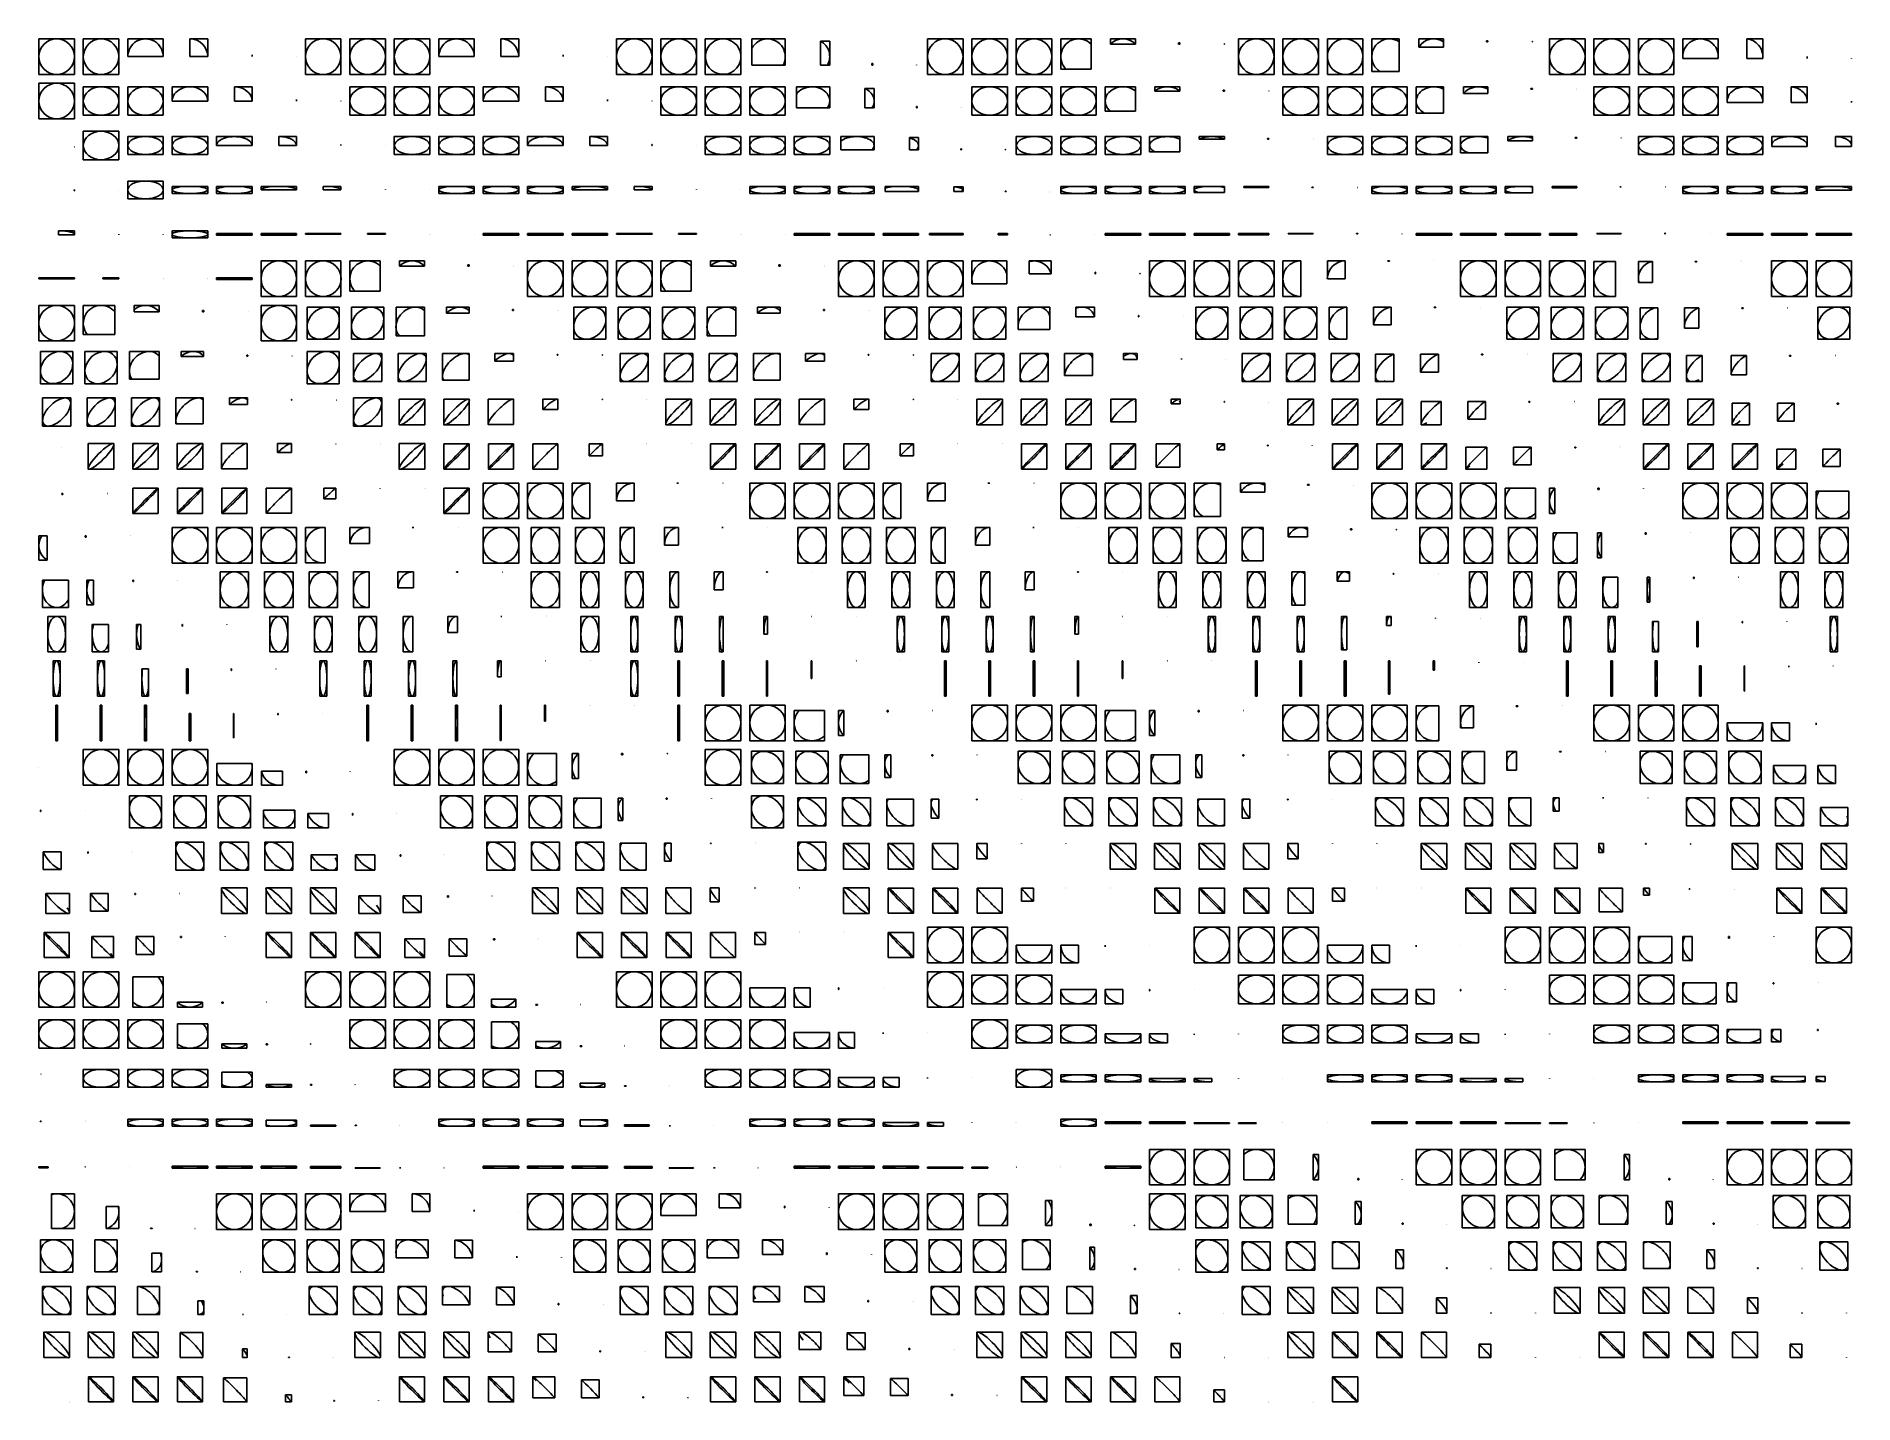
# Model space of a CAD drawing. Header units: millimetres. Extents: x -205 to 204, y -103 to 205.
import ezdxf

# ---------------------------------------------------------------- set-up
doc = ezdxf.new("R2010")
doc.units = ezdxf.units.MM
doc.layers.get('0').update_dxf_attribs({"lineweight": 25})

msp = doc.modelspace()

# ---------------------------------------------------------------- linework, layer by layer
for p, q in [((-196, 204), (-204, 204)), ((-204, 204), (-204, 196)), ((-196, 196), (-196, 204)), ((-186, 204), (-194, 204)), ((-194, 204), (-194, 196)), ((-186, 196), (-186, 204)), ((-176, 204), (-184, 204)), ((-184, 204), (-184, 200)), ((-176, 200), (-176, 204)), ((-166, 204), (-170, 204)), ((-170, 204), (-170, 200)), ((-166, 200), (-166, 204)), ((-136, 204), (-144, 204)), ((-144, 204), (-144, 196)), ((-136, 196), (-136, 204)), ((-126, 204), (-134, 204)), ((-134, 204), (-134, 196)), ((-126, 196), (-126, 204)), ((-116, 204), (-124, 204)), ((-124, 204), (-124, 196)), ((-116, 196), (-116, 204)), ((-106, 204), (-114, 204)), ((-114, 204), (-114, 200)), ((-106, 200), (-106, 204)), ((-96, 204), (-100, 204)), ((-100, 204), (-100, 200)), ((-96, 200), (-96, 204)), ((-66, 204), (-74, 204)), ((-74, 204), (-74, 196)), ((-66, 196), (-66, 204)), ((-56, 204), (-64, 204)), ((-64, 204), (-64, 196)), ((-56, 196), (-56, 204)), ((-46, 204), (-54, 204)), ((-54, 204), (-54, 196)), ((-46, 196), (-46, 204)), ((-36, 204), (-43.51, 204)), ((-43.51, 204), (-43.51, 198.08)), ((-36, 198.08), (-36, 204)), ((-26, 203.51), (-28.08, 203.51)), ((-28.08, 203.51), (-28.08, 198.08)), ((-26, 198.08), (-26, 203.51)), ((4, 204), (-4, 204)), ((-4, 204), (-4, 196)), ((4, 196), (4, 204)), ((14, 204), (6, 204)), ((6, 204), (6, 196)), ((14, 196), (14, 204)), ((24, 204), (16, 204)), ((16, 204), (16, 196)), ((24, 196), (24, 204)), ((32.83, 204), (26, 204)), ((26, 204), (26, 197.17)), ((32.83, 197.17), (32.83, 204)), ((42.83, 204), (37.17, 204)), ((37.17, 204), (37.17, 202.83)), ((37.17, 202.83), (42.83, 202.83)), ((42.83, 202.83), (42.83, 204)), ((52.83, 203.1), (52.53, 203.1)), ((52.53, 203.1), (52.53, 202.83)), ((52.53, 202.83), (52.83, 202.83)), ((52.83, 202.83), (52.83, 203.1)), ((62.83, 202.86), (62.8, 202.86)), ((62.8, 202.86), (62.8, 202.83)), ((62.8, 202.83), (62.83, 202.83)), ((62.83, 202.83), (62.83, 202.86)), ((74, 204), (66, 204)), ((66, 204), (66, 196)), ((74, 196), (74, 204)), ((84, 204), (76, 204)), ((76, 204), (76, 196)), ((84, 196), (84, 204)), ((94, 204), (86, 204)), ((86, 204), (86, 196)), ((94, 196), (94, 204)), ((102.16, 204), (96, 204)), ((96, 204), (96, 196.63)), ((102.16, 196.63), (102.16, 204)), ((112.16, 204), (106.63, 204)), ((106.63, 204), (106.63, 202.16)), ((106.63, 202.16), (112.16, 202.16)), ((112.16, 202.16), (112.16, 204)), ((122.16, 203.56), (121.81, 203.56)), ((121.81, 203.56), (121.81, 203.37)), ((121.81, 203.37), (122.16, 203.37)), ((122.16, 203.37), (122.16, 203.56)), ((132.16, 203.39), (132.13, 203.39)), ((132.13, 203.39), (132.13, 203.37)), ((132.13, 203.37), (132.16, 203.37)), ((132.16, 203.37), (132.16, 203.39)), ((144, 204), (136, 204)), ((136, 204), (136, 196)), ((144, 196), (144, 204)), ((154, 204), (146, 204)), ((146, 204), (146, 196)), ((154, 196), (154, 204)), ((164, 204), (156, 204)), ((156, 204), (156, 196)), ((164, 196), (164, 204)), ((174, 204), (166.02, 204)), ((166.02, 204), (166.02, 199.6)), ((174, 199.6), (174, 204)), ((184, 203.98), (180.4, 203.98)), ((180.4, 203.98), (180.4, 199.6)), ((184, 199.6), (184, 203.98)), ((-184, 200), (-176, 200)), ((-170, 200), (-166, 200)), ((-156, 200.4), (-156.02, 200.4)), ((-156.02, 200.4), (-156.02, 200)), ((-156.02, 200), (-156, 200)), ((-156, 200), (-156, 200.4)), ((-146, 200), (-146, 200.04)), ((-146, 200.04), (-146, 200.04)), ((-146, 200.04), (-146, 200)), ((-146, 200), (-146, 200)), ((-114, 200), (-106, 200)), ((-100, 200), (-96, 200)), ((-86, 200.4), (-86.02, 200.4)), ((-86.02, 200.4), (-86.02, 200)), ((-86.02, 200), (-86, 200)), ((-86, 200), (-86, 200.4)), ((-76, 200), (-76, 200.04)), ((-76, 200.04), (-76, 200.04)), ((-76, 200.04), (-76, 200)), ((-76, 200), (-76, 200)), ((-43.51, 198.08), (-36, 198.08)), ((-28.08, 198.08), (-26, 198.08)), ((-16.32, 198.44), (-16.49, 198.44)), ((-16.49, 198.44), (-16.49, 198.08)), ((-16.49, 198.08), (-16.32, 198.08)), ((-16.32, 198.08), (-16.32, 198.44)), ((-6.47, 198.12), (-6.49, 198.12)), ((-6.49, 198.12), (-6.49, 198.08)), ((-6.49, 198.08), (-6.47, 198.08)), ((-6.47, 198.08), (-6.47, 198.12)), ((26, 197.17), (32.83, 197.17)), ((96, 196.63), (102.16, 196.63)), ((166.02, 199.6), (174, 199.6)), ((180.4, 199.6), (184, 199.6)), ((194, 200), (193.98, 200)), ((193.98, 200), (193.98, 199.6)), ((193.98, 199.6), (194, 199.6)), ((194, 199.6), (194, 200)), ((203.98, 199.6), (203.98, 199.64)), ((203.98, 199.64), (203.98, 199.64)), ((203.98, 199.64), (203.98, 199.6)), ((203.98, 199.6), (203.98, 199.6)), ((-204, 196), (-196, 196)), ((-196, 194), (-204, 194)), ((-204, 194), (-204, 186)), ((-196, 186), (-196, 194)), ((-194, 196), (-186, 196)), ((-186, 193.2), (-194, 193.2)), ((-194, 193.2), (-194, 186.8)), ((-186, 186.8), (-186, 193.2)), ((-176, 193.2), (-184, 193.2)), ((-184, 193.2), (-184, 186.8)), ((-176, 186.8), (-176, 193.2)), ((-166, 193.2), (-174, 193.2)), ((-174, 193.2), (-174, 190)), ((-166, 190), (-166, 193.2)), ((-156, 193.2), (-160, 193.2)), ((-160, 193.2), (-160, 190)), ((-156, 190), (-156, 193.2)), ((-144, 196), (-136, 196)), ((-134, 196), (-126, 196)), ((-126, 193.2), (-134, 193.2)), ((-134, 193.2), (-134, 186.8)), ((-126, 186.8), (-126, 193.2)), ((-124, 196), (-116, 196)), ((-116, 193.2), (-124, 193.2)), ((-124, 193.2), (-124, 186.8)), ((-116, 186.8), (-116, 193.2)), ((-106, 193.2), (-114, 193.2)), ((-114, 193.2), (-114, 186.8)), ((-106, 186.8), (-106, 193.2)), ((-96, 193.2), (-104, 193.2)), ((-104, 193.2), (-104, 190)), ((-96, 190), (-96, 193.2)), ((-86, 193.2), (-90, 193.2)), ((-90, 193.2), (-90, 190)), ((-86, 190), (-86, 193.2)), ((-74, 196), (-66, 196)), ((-64, 196), (-56, 196)), ((-56, 193.2), (-64, 193.2)), ((-64, 193.2), (-64, 186.8)), ((-56, 186.8), (-56, 193.2)), ((-54, 196), (-46, 196)), ((-46, 193.2), (-54, 193.2)), ((-54, 193.2), (-54, 186.8)), ((-46, 186.8), (-46, 193.2)), ((-36, 193.2), (-44, 193.2)), ((-44, 193.2), (-44, 186.8)), ((-36, 186.8), (-36, 193.2)), ((-26, 193.2), (-33.51, 193.2)), ((-33.51, 193.2), (-33.51, 188.47)), ((-26, 188.47), (-26, 193.2)), ((-16, 192.81), (-18.08, 192.81)), ((-18.08, 192.81), (-18.08, 188.47)), ((-16, 188.47), (-16, 192.81)), ((-4, 196), (4, 196)), ((6, 196), (14, 196)), ((14, 193.2), (6, 193.2)), ((6, 193.2), (6, 186.8)), ((14, 186.8), (14, 193.2)), ((16, 196), (24, 196)), ((24, 193.2), (16, 193.2)), ((16, 193.2), (16, 186.8)), ((24, 186.8), (24, 193.2)), ((34, 193.2), (26, 193.2)), ((26, 193.2), (26, 186.8)), ((34, 186.8), (34, 193.2)), ((42.83, 193.2), (36, 193.2)), ((36, 193.2), (36, 187.74)), ((42.83, 187.74), (42.83, 193.2)), ((52.83, 193.2), (47.17, 193.2)), ((47.17, 193.2), (47.17, 192.26)), ((47.17, 192.26), (52.83, 192.26)), ((52.83, 192.26), (52.83, 193.2)), ((62.83, 192.48), (62.53, 192.48)), ((62.53, 192.48), (62.53, 192.26)), ((62.53, 192.26), (62.83, 192.26)), ((62.83, 192.26), (62.83, 192.48)), ((66, 196), (74, 196)), ((72.83, 192.29), (72.8, 192.29)), ((72.8, 192.29), (72.8, 192.26)), ((72.8, 192.26), (72.83, 192.26)), ((72.83, 192.26), (72.83, 192.29)), ((76, 196), (84, 196)), ((84, 193.2), (76, 193.2)), ((76, 193.2), (76, 186.8)), ((84, 186.8), (84, 193.2)), ((86, 196), (94, 196)), ((94, 193.2), (86, 193.2)), ((86, 193.2), (86, 186.8)), ((94, 186.8), (94, 193.2)), ((104, 193.2), (96, 193.2)), ((96, 193.2), (96, 186.8)), ((104, 186.8), (104, 193.2)), ((112.16, 193.2), (106, 193.2)), ((106, 193.2), (106, 187.31)), ((112.16, 187.31), (112.16, 193.2)), ((122.16, 193.2), (116.63, 193.2)), ((116.63, 193.2), (116.63, 191.73)), ((122.16, 191.73), (122.16, 193.2)), ((132.16, 192.85), (131.81, 192.85)), ((131.81, 192.85), (131.81, 192.69)), ((131.81, 192.69), (132.16, 192.69)), ((132.16, 192.69), (132.16, 192.85)), ((136, 196), (144, 196)), ((142.16, 192.71), (142.13, 192.71)), ((142.13, 192.71), (142.13, 192.69)), ((142.13, 192.69), (142.16, 192.69)), ((142.16, 192.69), (142.16, 192.71)), ((146, 196), (154, 196)), ((154, 193.2), (146, 193.2)), ((146, 193.2), (146, 186.8)), ((154, 186.8), (154, 193.2)), ((156, 196), (164, 196)), ((164, 193.2), (156, 193.2)), ((156, 193.2), (156, 186.8)), ((164, 186.8), (164, 193.2)), ((174, 193.2), (166, 193.2)), ((166, 193.2), (166, 186.8)), ((174, 186.8), (174, 193.2)), ((184, 193.2), (176.02, 193.2)), ((176.02, 193.2), (176.02, 189.68)), ((184, 189.68), (184, 193.2)), ((194, 193.18), (190.4, 193.18)), ((190.4, 193.18), (190.4, 189.68)), ((194, 189.68), (194, 193.18)), ((-174, 190), (-166, 190)), ((-160, 190), (-156, 190)), ((-146, 190.32), (-146.02, 190.32)), ((-146.02, 190.32), (-146.02, 190)), ((-146.02, 190), (-146, 190)), ((-146, 190), (-146, 190.32)), ((-136, 190), (-136, 190.03)), ((-136, 190.03), (-136, 190.03)), ((-136, 190.03), (-136, 190)), ((-136, 190), (-136, 190)), ((-104, 190), (-96, 190)), ((-90, 190), (-86, 190)), ((-76, 190.32), (-76.02, 190.32)), ((-76.02, 190.32), (-76.02, 190)), ((-76.02, 190), (-76, 190)), ((-76, 190), (-76, 190.32)), ((-66, 190), (-66, 190.04)), ((-66, 190.04), (-66, 190.04)), ((-66, 190.04), (-66, 190)), ((-66, 190), (-66, 190)), ((-33.51, 188.47), (-26, 188.47)), ((-18.08, 188.47), (-16, 188.47)), ((-6.32, 188.75), (-6.49, 188.75)), ((-6.49, 188.75), (-6.49, 188.47)), ((-6.49, 188.47), (-6.32, 188.47)), ((-6.32, 188.47), (-6.32, 188.75)), ((3.53, 188.49), (3.51, 188.49)), ((3.51, 188.49), (3.51, 188.47)), ((3.51, 188.47), (3.53, 188.47)), ((3.53, 188.47), (3.53, 188.49)), ((116.63, 191.73), (122.16, 191.73)), ((176.02, 189.68), (184, 189.68)), ((190.4, 189.68), (194, 189.68)), ((204, 190), (203.98, 190)), ((203.98, 190), (203.98, 189.68)), ((203.98, 189.68), (204, 189.68)), ((204, 189.68), (204, 190)), ((-204, 186), (-196, 186)), ((-194, 186.8), (-186, 186.8)), ((-184, 186.8), (-176, 186.8)), ((-134, 186.8), (-126, 186.8)), ((-124, 186.8), (-116, 186.8)), ((-114, 186.8), (-106, 186.8)), ((-64, 186.8), (-56, 186.8)), ((-54, 186.8), (-46, 186.8)), ((-44, 186.8), (-36, 186.8)), ((6, 186.8), (14, 186.8)), ((16, 186.8), (24, 186.8)), ((26, 186.8), (34, 186.8)), ((36, 187.74), (42.83, 187.74)), ((76, 186.8), (84, 186.8)), ((86, 186.8), (94, 186.8)), ((96, 186.8), (104, 186.8)), ((106, 187.31), (112.16, 187.31)), ((146, 186.8), (154, 186.8)), ((156, 186.8), (164, 186.8)), ((166, 186.8), (174, 186.8)), ((-186, 183.2), (-194, 183.2)), ((-194, 183.2), (-194, 176.8)), ((-186, 176.8), (-186, 183.2)), ((-176, 182), (-184, 182)), ((-184, 182), (-184, 178)), ((-176, 178), (-176, 182)), ((-166, 182), (-174, 182)), ((-174, 182), (-174, 178)), ((-166, 178), (-166, 182)), ((-156, 182), (-164, 182)), ((-164, 182), (-164, 180)), ((-164, 180), (-156, 180)), ((-156, 180), (-156, 182)), ((-146, 182), (-150, 182)), ((-150, 182), (-150, 180)), ((-150, 180), (-146, 180)), ((-146, 180), (-146, 182)), ((-136, 180.2), (-136.02, 180.2)), ((-136.02, 180.2), (-136.02, 180)), ((-136.02, 180), (-136, 180)), ((-136, 180), (-136, 180.2)), ((-126, 180), (-126, 180.02)), ((-126, 180.02), (-126, 180.02)), ((-126, 180.02), (-126, 180)), ((-126, 180), (-126, 180)), ((-116, 182), (-124, 182)), ((-124, 182), (-124, 178)), ((-116, 178), (-116, 182)), ((-106, 182), (-114, 182)), ((-114, 182), (-114, 178)), ((-106, 178), (-106, 182)), ((-96, 182), (-104, 182)), ((-104, 182), (-104, 178)), ((-96, 178), (-96, 182)), ((-86, 182), (-94, 182)), ((-94, 182), (-94, 180)), ((-94, 180), (-86, 180)), ((-86, 180), (-86, 182)), ((-76, 182), (-80, 182)), ((-80, 182), (-80, 180)), ((-80, 180), (-76, 180)), ((-76, 180), (-76, 182)), ((-66, 180.2), (-66.02, 180.2)), ((-66.02, 180.2), (-66.02, 180)), ((-66.02, 180), (-66, 180)), ((-66, 180), (-66, 180.2)), ((-56, 180), (-56, 180.02)), ((-56, 180.02), (-56, 180.02)), ((-56, 180.02), (-56, 180)), ((-56, 180), (-56, 180)), ((-46, 182), (-54, 182)), ((-54, 182), (-54, 178)), ((-46, 178), (-46, 182)), ((-36, 182), (-44, 182)), ((-44, 182), (-44, 178)), ((-36, 178), (-36, 182)), ((-26, 182), (-34, 182)), ((-34, 182), (-34, 178)), ((-26, 178), (-26, 182)), ((-16, 182), (-23.51, 182)), ((-23.51, 182), (-23.51, 179.04)), ((-16, 179.04), (-16, 182)), ((-6, 181.76), (-8.08, 181.76)), ((-8.08, 181.76), (-8.08, 179.04)), ((-6, 179.04), (-6, 181.76)), ((24, 182), (16, 182)), ((16, 182), (16, 178)), ((24, 178), (24, 182)), ((34, 182), (26, 182)), ((26, 182), (26, 178)), ((34, 178), (34, 182)), ((44, 182), (36, 182)), ((36, 182), (36, 178)), ((44, 178), (44, 182)), ((52.83, 182), (46, 182)), ((46, 182), (46, 178.59)), ((52.83, 178.59), (52.83, 182)), ((62.83, 182), (57.17, 182)), ((57.17, 182), (57.17, 181.41)), ((57.17, 181.41), (62.83, 181.41)), ((62.83, 181.41), (62.83, 182)), ((72.83, 181.55), (72.53, 181.55)), ((72.53, 181.55), (72.53, 181.41)), ((72.53, 181.41), (72.83, 181.41)), ((72.83, 181.41), (72.83, 181.55)), ((82.83, 181.43), (82.8, 181.43)), ((82.8, 181.43), (82.8, 181.41)), ((82.8, 181.41), (82.83, 181.41)), ((82.83, 181.41), (82.83, 181.43)), ((94, 182), (86, 182)), ((86, 182), (86, 178)), ((94, 178), (94, 182)), ((104, 182), (96, 182)), ((96, 182), (96, 178)), ((104, 178), (104, 182)), ((114, 182), (106, 182)), ((106, 182), (106, 178)), ((114, 178), (114, 182)), ((122.16, 182), (116, 182)), ((116, 182), (116, 178.32)), ((122.16, 178.32), (122.16, 182)), ((132.16, 182), (126.63, 182)), ((126.63, 182), (126.63, 181.08)), ((126.63, 181.08), (132.16, 181.08)), ((132.16, 181.08), (132.16, 182)), ((142.16, 181.78), (141.81, 181.78)), ((141.81, 181.78), (141.81, 181.68)), ((141.81, 181.68), (142.16, 181.68)), ((142.16, 181.68), (142.16, 181.78)), ((152.16, 181.69), (152.13, 181.69)), ((152.13, 181.69), (152.13, 181.68)), ((152.13, 181.68), (152.16, 181.68)), ((152.16, 181.68), (152.16, 181.69)), ((164, 182), (156, 182)), ((156, 182), (156, 178)), ((164, 178), (164, 182)), ((174, 182), (166, 182)), ((166, 182), (166, 178)), ((174, 178), (174, 182)), ((184, 182), (176, 182)), ((176, 182), (176, 178)), ((184, 178), (184, 182)), ((194, 182), (186.02, 182)), ((186.02, 182), (186.02, 179.8)), ((194, 179.8), (194, 182)), ((204, 181.99), (200.4, 181.99)), ((200.4, 181.99), (200.4, 179.8)), ((204, 179.8), (204, 181.99)), ((-196.02, 179.68), (-196.02, 179.71)), ((-196.02, 179.71), (-196.02, 179.71)), ((-196.02, 179.71), (-196.02, 179.68)), ((-196.02, 179.68), (-196.02, 179.68)), ((-194, 176.8), (-186, 176.8)), ((-184, 178), (-176, 178)), ((-174, 178), (-166, 178)), ((-124, 178), (-116, 178)), ((-114, 178), (-106, 178)), ((-104, 178), (-96, 178)), ((-54, 178), (-46, 178)), ((-44, 178), (-36, 178)), ((-34, 178), (-26, 178)), ((-23.51, 179.04), (-16, 179.04)), ((-8.08, 179.04), (-6, 179.04)), ((3.68, 179.22), (3.51, 179.22)), ((3.51, 179.22), (3.51, 179.04)), ((3.51, 179.04), (3.68, 179.04)), ((3.68, 179.04), (3.68, 179.22)), ((13.53, 179.06), (13.51, 179.06)), ((13.51, 179.06), (13.51, 179.04)), ((13.51, 179.04), (13.53, 179.04)), ((13.53, 179.04), (13.53, 179.06)), ((16, 178), (24, 178)), ((26, 178), (34, 178)), ((36, 178), (44, 178)), ((46, 178.59), (52.83, 178.59)), ((86, 178), (94, 178)), ((96, 178), (104, 178)), ((106, 178), (114, 178)), ((116, 178.32), (122.16, 178.32)), ((156, 178), (164, 178)), ((166, 178), (174, 178)), ((176, 178), (184, 178)), ((186.02, 179.8), (194, 179.8)), ((200.4, 179.8), (204, 179.8)), ((-176, 172), (-184, 172)), ((-184, 172), (-184, 168)), ((-176, 168), (-176, 172)), ((-196, 170), (-196.02, 170)), ((-196.02, 170), (-196.02, 169.8)), ((-196.02, 169.8), (-196, 169.8)), ((-196, 169.8), (-196, 170)), ((-186.02, 169.8), (-186.02, 169.82)), ((-186.02, 169.82), (-186.02, 169.82)), ((-186.02, 169.82), (-186.02, 169.8)), ((-186.02, 169.8), (-186.02, 169.8)), ((-184, 168), (-176, 168)), ((-166, 170.8), (-174, 170.8)), ((-174, 170.8), (-174, 169.2)), ((-174, 169.2), (-166, 169.2)), ((-166, 169.2), (-166, 170.8)), ((-156, 170.8), (-164, 170.8)), ((-164, 170.8), (-164, 169.2)), ((-164, 169.2), (-156, 169.2)), ((-156, 169.2), (-156, 170.8)), ((-146, 170.8), (-154, 170.8)), ((-154, 170.8), (-154, 170)), ((-154, 170), (-146, 170)), ((-146, 170), (-146, 170.8)), ((-136, 170.8), (-140, 170.8)), ((-140, 170.8), (-140, 170)), ((-140, 170), (-136, 170)), ((-136, 170), (-136, 170.8)), ((-126, 170.08), (-126.02, 170.08)), ((-126.02, 170.08), (-126.02, 170)), ((-126.02, 170), (-126, 170)), ((-126, 170), (-126, 170.08)), ((-116, 170), (-116, 170.01)), ((-116, 170.01), (-116, 170.01)), ((-116, 170.01), (-116, 170)), ((-116, 170), (-116, 170)), ((-106, 170.8), (-114, 170.8)), ((-114, 170.8), (-114, 169.2)), ((-114, 169.2), (-106, 169.2)), ((-106, 169.2), (-106, 170.8)), ((-96, 170.8), (-104, 170.8)), ((-104, 170.8), (-104, 169.2)), ((-104, 169.2), (-96, 169.2)), ((-96, 169.2), (-96, 170.8)), ((-86, 170.8), (-94, 170.8)), ((-94, 170.8), (-94, 169.2)), ((-94, 169.2), (-86, 169.2)), ((-86, 169.2), (-86, 170.8)), ((-76, 170.8), (-84, 170.8)), ((-84, 170.8), (-84, 170)), ((-84, 170), (-76, 170)), ((-76, 170), (-76, 170.8)), ((-66, 170.8), (-70, 170.8)), ((-70, 170.8), (-70, 170)), ((-70, 170), (-66, 170)), ((-66, 170), (-66, 170.8)), ((-56, 170.08), (-56.02, 170.08)), ((-56.02, 170.08), (-56.02, 170)), ((-56.02, 170), (-56, 170)), ((-56, 170), (-56, 170.08)), ((-46, 170), (-46, 170.01)), ((-46, 170.01), (-46, 170.01)), ((-46, 170.01), (-46, 170)), ((-46, 170), (-46, 170)), ((-36, 170.8), (-44, 170.8)), ((-44, 170.8), (-44, 169.2)), ((-44, 169.2), (-36, 169.2)), ((-36, 169.2), (-36, 170.8)), ((-26, 170.8), (-34, 170.8)), ((-34, 170.8), (-34, 169.2)), ((-34, 169.2), (-26, 169.2)), ((-26, 169.2), (-26, 170.8)), ((-16, 170.8), (-24, 170.8)), ((-24, 170.8), (-24, 169.2)), ((-24, 169.2), (-16, 169.2)), ((-16, 169.2), (-16, 170.8)), ((-6, 170.8), (-13.51, 170.8)), ((-13.51, 170.8), (-13.51, 169.62)), ((-13.51, 169.62), (-6, 169.62)), ((-6, 169.62), (-6, 170.8)), ((4, 170.7), (1.92, 170.7)), ((1.92, 170.7), (1.92, 169.62)), ((1.92, 169.62), (4, 169.62)), ((4, 169.62), (4, 170.7)), ((13.68, 169.69), (13.51, 169.69)), ((13.51, 169.69), (13.51, 169.62)), ((13.51, 169.62), (13.68, 169.62)), ((13.68, 169.62), (13.68, 169.69)), ((23.51, 169.62), (23.53, 169.62)), ((23.53, 169.62), (23.51, 169.62)), ((23.51, 169.62), (23.51, 169.62)), ((23.53, 169.62), (23.53, 169.62)), ((34, 170.8), (26, 170.8)), ((26, 170.8), (26, 169.2)), ((26, 169.2), (34, 169.2)), ((34, 169.2), (34, 170.8)), ((44, 170.8), (36, 170.8)), ((36, 170.8), (36, 169.2)), ((36, 169.2), (44, 169.2)), ((44, 169.2), (44, 170.8)), ((54, 170.8), (46, 170.8)), ((46, 170.8), (46, 169.2)), ((46, 169.2), (54, 169.2)), ((54, 169.2), (54, 170.8)), ((62.83, 170.8), (56, 170.8)), ((56, 170.8), (56, 169.43)), ((56, 169.43), (62.83, 169.43)), ((62.83, 169.43), (62.83, 170.8)), ((72.83, 170.8), (67.17, 170.8)), ((67.17, 170.8), (67.17, 170.57)), ((67.17, 170.57), (72.83, 170.57)), ((72.83, 170.57), (72.83, 170.8)), ((82.83, 170.62), (82.53, 170.62)), ((82.53, 170.62), (82.53, 170.57)), ((82.53, 170.57), (82.83, 170.57)), ((82.83, 170.57), (82.83, 170.62)), ((92.8, 170.57), (92.83, 170.57)), ((92.83, 170.57), (92.8, 170.57)), ((92.8, 170.57), (92.8, 170.57)), ((92.83, 170.57), (92.83, 170.57)), ((104, 170.8), (96, 170.8)), ((96, 170.8), (96, 169.2)), ((96, 169.2), (104, 169.2)), ((104, 169.2), (104, 170.8)), ((114, 170.8), (106, 170.8)), ((106, 170.8), (106, 169.2)), ((106, 169.2), (114, 169.2)), ((114, 169.2), (114, 170.8)), ((124, 170.8), (116, 170.8)), ((116, 170.8), (116, 169.2)), ((116, 169.2), (124, 169.2)), ((124, 169.2), (124, 170.8)), ((132.16, 170.8), (126, 170.8)), ((126, 170.8), (126, 169.33)), ((126, 169.33), (132.16, 169.33)), ((132.16, 169.33), (132.16, 170.8)), ((142.16, 170.8), (136.63, 170.8)), ((136.63, 170.8), (136.63, 170.43)), ((136.63, 170.43), (142.16, 170.43)), ((142.16, 170.43), (142.16, 170.8)), ((152.16, 170.71), (151.81, 170.71)), ((151.81, 170.71), (151.81, 170.67)), ((151.81, 170.67), (152.16, 170.67)), ((152.16, 170.67), (152.16, 170.71)), ((162.16, 170.68), (162.13, 170.68)), ((162.13, 170.68), (162.13, 170.67)), ((162.13, 170.67), (162.16, 170.67)), ((162.16, 170.67), (162.16, 170.68)), ((174, 170.8), (166, 170.8)), ((166, 170.8), (166, 169.2)), ((166, 169.2), (174, 169.2)), ((174, 169.2), (174, 170.8)), ((184, 170.8), (176, 170.8)), ((176, 170.8), (176, 169.2)), ((176, 169.2), (184, 169.2)), ((184, 169.2), (184, 170.8)), ((194, 170.8), (186, 170.8)), ((186, 170.8), (186, 169.2)), ((186, 169.2), (194, 169.2)), ((194, 169.2), (194, 170.8)), ((204, 170.8), (196.02, 170.8)), ((196.02, 170.8), (196.02, 169.92)), ((196.02, 169.92), (204, 169.92)), ((204, 169.92), (204, 170.8)), ((-196, 160.8), (-199.6, 160.8)), ((-199.6, 160.8), (-199.6, 159.92)), ((-199.6, 159.92), (-196, 159.92)), ((-196, 159.92), (-196, 160.8)), ((-186, 160), (-186.02, 160)), ((-186.02, 160), (-186.02, 159.92)), ((-186.02, 159.92), (-186, 159.92)), ((-186, 159.92), (-186, 160)), ((-176.02, 159.92), (-176.02, 159.93)), ((-176.02, 159.93), (-176.02, 159.93)), ((-176.02, 159.93), (-176.02, 159.92)), ((-176.02, 159.92), (-176.02, 159.92)), ((-166, 160.8), (-174, 160.8)), ((-174, 160.8), (-174, 159.2)), ((-166, 159.2), (-166, 160.8)), ((-156, 160.2), (-164, 160.2)), ((-164, 160.2), (-164, 159.8)), ((-164, 159.8), (-156, 159.8)), ((-156, 159.8), (-156, 160.2)), ((-146, 160.2), (-154, 160.2)), ((-154, 160.2), (-154, 159.8)), ((-154, 159.8), (-146, 159.8)), ((-146, 159.8), (-146, 160.2)), ((-136, 160.2), (-144, 160.2)), ((-144, 160.2), (-144, 160)), ((-144, 160), (-136, 160)), ((-136, 160), (-136, 160.2)), ((-126, 160.2), (-130, 160.2)), ((-130, 160.2), (-130, 160)), ((-130, 160), (-126, 160)), ((-126, 160), (-126, 160.2)), ((-116, 160.02), (-116.02, 160.02)), ((-116.02, 160.02), (-116.02, 160)), ((-116.02, 160), (-116, 160)), ((-116, 160), (-116, 160.02)), ((-106, 160), (-106, 160)), ((-106, 160), (-106, 160)), ((-106, 160), (-106, 160)), ((-106, 160), (-106, 160)), ((-96, 160.2), (-104, 160.2)), ((-104, 160.2), (-104, 159.8)), ((-104, 159.8), (-96, 159.8)), ((-96, 159.8), (-96, 160.2)), ((-86, 160.2), (-94, 160.2)), ((-94, 160.2), (-94, 159.8)), ((-94, 159.8), (-86, 159.8)), ((-86, 159.8), (-86, 160.2)), ((-76, 160.2), (-84, 160.2)), ((-84, 160.2), (-84, 159.8)), ((-84, 159.8), (-76, 159.8)), ((-76, 159.8), (-76, 160.2)), ((-66, 160.2), (-74, 160.2)), ((-74, 160.2), (-74, 160)), ((-74, 160), (-66, 160)), ((-66, 160), (-66, 160.2)), ((-56, 160.2), (-60, 160.2)), ((-60, 160.2), (-60, 160)), ((-60, 160), (-56, 160)), ((-56, 160), (-56, 160.2)), ((-46, 160.02), (-46.02, 160.02)), ((-46.02, 160.02), (-46.02, 160)), ((-46.02, 160), (-46, 160)), ((-46, 160), (-46, 160.02)), ((-36, 160), (-36, 160)), ((-36, 160), (-36, 160)), ((-36, 160), (-36, 160)), ((-36, 160), (-36, 160)), ((-26, 160.2), (-34, 160.2)), ((-34, 160.2), (-34, 159.8)), ((-34, 159.8), (-26, 159.8)), ((-26, 159.8), (-26, 160.2)), ((-16, 160.2), (-24, 160.2)), ((-24, 160.2), (-24, 159.8)), ((-24, 159.8), (-16, 159.8)), ((-16, 159.8), (-16, 160.2)), ((-6, 160.2), (-14, 160.2)), ((-14, 160.2), (-14, 159.8)), ((-14, 159.8), (-6, 159.8)), ((-6, 159.8), (-6, 160.2)), ((4, 160.2), (-3.51, 160.2)), ((-3.51, 160.2), (-3.51, 159.9)), ((-3.51, 159.9), (4, 159.9)), ((4, 159.9), (4, 160.2)), ((14, 160.18), (11.92, 160.18)), ((11.92, 160.18), (11.92, 159.9)), ((11.92, 159.9), (14, 159.9)), ((14, 159.9), (14, 160.18)), ((23.68, 159.92), (23.51, 159.92)), ((23.51, 159.92), (23.51, 159.9)), ((23.51, 159.9), (23.68, 159.9)), ((23.68, 159.9), (23.68, 159.92)), ((33.53, 159.91), (33.51, 159.91)), ((33.51, 159.91), (33.51, 159.9)), ((33.51, 159.9), (33.53, 159.9)), ((33.53, 159.9), (33.53, 159.91)), ((44, 160.2), (36, 160.2)), ((36, 160.2), (36, 159.8)), ((36, 159.8), (44, 159.8)), ((44, 159.8), (44, 160.2)), ((54, 160.2), (46, 160.2)), ((46, 160.2), (46, 159.8)), ((46, 159.8), (54, 159.8)), ((54, 159.8), (54, 160.2)), ((64, 160.2), (56, 160.2)), ((56, 160.2), (56, 159.8)), ((56, 159.8), (64, 159.8)), ((64, 159.8), (64, 160.2)), ((72.83, 160.2), (66, 160.2)), ((66, 160.2), (66, 159.86)), ((66, 159.86), (72.83, 159.86)), ((72.83, 159.86), (72.83, 160.2)), ((82.83, 160.2), (77.17, 160.2)), ((77.17, 160.2), (77.17, 160.14)), ((77.17, 160.14), (82.83, 160.14)), ((82.83, 160.14), (82.83, 160.2)), ((92.83, 160.15), (92.53, 160.15)), ((92.53, 160.15), (92.53, 160.14)), ((92.53, 160.14), (92.83, 160.14)), ((92.83, 160.14), (92.83, 160.15)), ((102.8, 160.14), (102.83, 160.14)), ((102.83, 160.14), (102.8, 160.14)), ((102.8, 160.14), (102.8, 160.14)), ((102.83, 160.14), (102.83, 160.14)), ((114, 160.2), (106, 160.2)), ((106, 160.2), (106, 159.8)), ((106, 159.8), (114, 159.8)), ((114, 159.8), (114, 160.2)), ((124, 160.2), (116, 160.2)), ((116, 160.2), (116, 159.8)), ((116, 159.8), (124, 159.8)), ((124, 159.8), (124, 160.2)), ((134, 160.2), (126, 160.2)), ((126, 160.2), (126, 159.8)), ((126, 159.8), (134, 159.8)), ((134, 159.8), (134, 160.2)), ((142.16, 160.2), (136, 160.2)), ((136, 160.2), (136, 159.83)), ((136, 159.83), (142.16, 159.83)), ((142.16, 159.83), (142.16, 160.2)), ((152.16, 160.2), (146.63, 160.2)), ((146.63, 160.2), (146.63, 160.11)), ((146.63, 160.11), (152.16, 160.11)), ((152.16, 160.11), (152.16, 160.2)), ((162.16, 160.18), (161.81, 160.18)), ((161.81, 160.18), (161.81, 160.17)), ((161.81, 160.17), (162.16, 160.17)), ((162.16, 160.17), (162.16, 160.18)), ((172.13, 160.17), (172.16, 160.17)), ((172.16, 160.17), (172.13, 160.17)), ((172.13, 160.17), (172.13, 160.17)), ((172.16, 160.17), (172.16, 160.17)), ((184, 160.2), (176, 160.2)), ((176, 160.2), (176, 159.8)), ((176, 159.8), (184, 159.8)), ((184, 159.8), (184, 160.2)), ((194, 160.2), (186, 160.2)), ((186, 160.2), (186, 159.8)), ((186, 159.8), (194, 159.8)), ((194, 159.8), (194, 160.2)), ((204, 160.2), (196, 160.2)), ((196, 160.2), (196, 159.8)), ((196, 159.8), (204, 159.8)), ((204, 159.8), (204, 160.2)), ((-174, 159.2), (-166, 159.2)), ((-146, 154), (-154, 154)), ((-154, 154), (-154, 146)), ((-146, 146), (-146, 154)), ((-136, 154), (-144, 154)), ((-144, 154), (-144, 146)), ((-136, 146), (-136, 154)), ((-127.17, 154), (-134, 154)), ((-134, 154), (-134, 147.17)), ((-127.17, 147.17), (-127.17, 154)), ((-117.17, 154), (-122.83, 154)), ((-122.83, 154), (-122.83, 152.83)), ((-122.83, 152.83), (-117.17, 152.83)), ((-117.17, 152.83), (-117.17, 154)), ((-107.17, 153.1), (-107.47, 153.1)), ((-107.47, 153.1), (-107.47, 152.83)), ((-107.47, 152.83), (-107.17, 152.83)), ((-107.17, 152.83), (-107.17, 153.1)), ((-97.17, 152.86), (-97.2, 152.86)), ((-97.2, 152.86), (-97.2, 152.83)), ((-97.2, 152.83), (-97.17, 152.83)), ((-97.17, 152.83), (-97.17, 152.86)), ((-86, 154), (-94, 154)), ((-94, 154), (-94, 146)), ((-86, 146), (-86, 154)), ((-76, 154), (-84, 154)), ((-84, 154), (-84, 146)), ((-76, 146), (-76, 154)), ((-66, 154), (-74, 154)), ((-74, 154), (-74, 146)), ((-66, 146), (-66, 154)), ((-57.17, 154), (-64, 154)), ((-64, 154), (-64, 147.17)), ((-57.17, 147.17), (-57.17, 154)), ((-47.17, 154), (-52.83, 154)), ((-52.83, 154), (-52.83, 152.83)), ((-52.83, 152.83), (-47.17, 152.83)), ((-47.17, 152.83), (-47.17, 154)), ((-37.17, 153.1), (-37.47, 153.1)), ((-37.47, 153.1), (-37.47, 152.83)), ((-37.47, 152.83), (-37.17, 152.83)), ((-37.17, 152.83), (-37.17, 153.1)), ((-27.17, 152.86), (-27.2, 152.86)), ((-27.2, 152.86), (-27.2, 152.83)), ((-27.2, 152.83), (-27.17, 152.83)), ((-27.17, 152.83), (-27.17, 152.86)), ((-16, 154), (-24, 154)), ((-24, 154), (-24, 146)), ((-16, 146), (-16, 154)), ((-6, 154), (-14, 154)), ((-14, 154), (-14, 146)), ((-6, 146), (-6, 154)), ((4, 154), (-4, 154)), ((-4, 154), (-4, 146)), ((4, 146), (4, 154)), ((13.84, 154), (6, 154)), ((6, 154), (6, 148.87)), ((13.84, 148.87), (13.84, 154)), ((23.84, 154), (18.87, 154)), ((18.87, 154), (18.87, 151.13)), ((23.84, 151.13), (23.84, 154)), ((33.84, 151.5), (33.71, 151.5)), ((33.71, 151.5), (33.71, 151.13)), ((33.84, 151.13), (33.84, 151.5)), ((54, 154), (46, 154)), ((46, 154), (46, 146)), ((54, 146), (54, 154)), ((64, 154), (56, 154)), ((56, 154), (56, 146)), ((64, 146), (64, 154)), ((74, 154), (66, 154)), ((66, 154), (66, 146)), ((74, 146), (74, 154)), ((80, 154), (76, 154)), ((76, 154), (76, 146)), ((80, 146), (80, 154)), ((90, 154), (86, 154)), ((86, 154), (86, 150)), ((90, 150), (90, 154)), ((100, 154), (99.6, 154)), ((99.6, 154), (99.6, 153.98)), ((99.6, 153.98), (100, 153.98)), ((100, 153.98), (100, 154)), ((109.96, 154), (110, 154)), ((110, 154), (109.96, 154)), ((109.96, 154), (109.96, 154)), ((110, 154), (110, 154)), ((124, 154), (116, 154)), ((116, 154), (116, 146)), ((124, 146), (124, 154)), ((134, 154), (126, 154)), ((126, 154), (126, 146)), ((134, 146), (134, 154)), ((144, 154), (136, 154)), ((136, 154), (136, 146)), ((144, 146), (144, 154)), ((150.85, 153.91), (146, 153.91)), ((146, 153.91), (146, 146)), ((150.85, 146), (150.85, 153.91)), ((159.15, 153.91), (156, 153.91)), ((156, 153.91), (156, 149.15)), ((159.15, 149.15), (159.15, 153.91)), ((169.15, 153.91), (168.76, 153.91)), ((168.76, 153.91), (168.76, 153.8)), ((168.76, 153.8), (169.15, 153.8)), ((169.15, 153.8), (169.15, 153.91)), ((179.15, 153.91), (179.11, 153.91)), ((179.11, 153.91), (179.11, 153.9)), ((179.11, 153.9), (179.15, 153.9)), ((179.15, 153.9), (179.15, 153.91)), ((194, 154), (186, 154)), ((186, 154), (186, 146)), ((194, 146), (194, 154)), ((204, 154), (196, 154)), ((196, 154), (196, 146)), ((204, 146), (204, 154)), ((-196, 150.2), (-203.98, 150.2)), ((-203.98, 150.2), (-203.98, 149.98)), ((-203.98, 149.98), (-196, 149.98)), ((-196, 149.98), (-196, 150.2)), ((-186, 150.2), (-189.6, 150.2)), ((-189.6, 150.2), (-189.6, 149.98)), ((-189.6, 149.98), (-186, 149.98)), ((-186, 149.98), (-186, 150.2)), ((-176, 150), (-176.02, 150)), ((-176.02, 150), (-176.02, 149.98)), ((-176.02, 149.98), (-176, 149.98)), ((-176, 149.98), (-176, 150)), ((-166.02, 149.98), (-166.02, 149.98)), ((-166.02, 149.98), (-166.02, 149.98)), ((-166.02, 149.98), (-166.02, 149.98)), ((-166.02, 149.98), (-166.02, 149.98)), ((-156, 150.2), (-164, 150.2)), ((-164, 150.2), (-164, 149.8)), ((-164, 149.8), (-156, 149.8)), ((-156, 149.8), (-156, 150.2)), ((6, 148.87), (13.84, 148.87)), ((18.87, 151.13), (23.84, 151.13)), ((33.71, 151.13), (33.84, 151.13)), ((43.84, 151.16), (43.83, 151.16)), ((43.83, 151.16), (43.83, 151.13)), ((43.83, 151.13), (43.84, 151.13)), ((43.84, 151.13), (43.84, 151.16)), ((86, 150), (90, 150)), ((156, 149.15), (159.15, 149.15)), ((-196, 144), (-204, 144)), ((-204, 144), (-204, 136)), ((-196, 136), (-196, 144)), ((-186.9, 144), (-194, 144)), ((-194, 144), (-194, 137.47)), ((-186.9, 137.47), (-186.9, 144)), ((-176.9, 144), (-182.53, 144)), ((-182.53, 144), (-182.53, 142.53)), ((-176.9, 142.53), (-176.9, 144)), ((-154, 146), (-146, 146)), ((-146, 144), (-154, 144)), ((-154, 144), (-154, 136)), ((-146, 136), (-146, 144)), ((-144, 146), (-136, 146)), ((-136.38, 143.62), (-143.62, 143.62)), ((-143.62, 143.62), (-143.62, 136.38)), ((-136.38, 136.38), (-136.38, 143.62)), ((-134, 147.17), (-127.17, 147.17)), ((-126.38, 143.62), (-133.62, 143.62)), ((-133.62, 143.62), (-133.62, 136.38)), ((-126.38, 136.38), (-126.38, 143.62)), ((-117.17, 143.62), (-123.62, 143.62)), ((-123.62, 143.62), (-123.62, 137.17)), ((-117.17, 137.17), (-117.17, 143.62)), ((-107.17, 143.62), (-112.26, 143.62)), ((-112.26, 143.62), (-112.26, 142.26)), ((-107.17, 142.26), (-107.17, 143.62)), ((-94, 146), (-86, 146)), ((-84, 146), (-76, 146)), ((-76.38, 143.62), (-83.62, 143.62)), ((-83.62, 143.62), (-83.62, 136.38)), ((-76.38, 136.38), (-76.38, 143.62)), ((-74, 146), (-66, 146)), ((-66.38, 143.62), (-73.62, 143.62)), ((-73.62, 143.62), (-73.62, 136.38)), ((-66.38, 136.38), (-66.38, 143.62)), ((-64, 147.17), (-57.17, 147.17)), ((-56.38, 143.62), (-63.62, 143.62)), ((-63.62, 143.62), (-63.62, 136.38)), ((-56.38, 136.38), (-56.38, 143.62)), ((-47.17, 143.62), (-53.62, 143.62)), ((-53.62, 143.62), (-53.62, 137.17)), ((-47.17, 137.17), (-47.17, 143.62)), ((-37.17, 143.62), (-42.27, 143.62)), ((-42.27, 143.62), (-42.27, 142.26)), ((-37.17, 142.26), (-37.17, 143.62)), ((-24, 146), (-16, 146)), ((-14, 146), (-6, 146)), ((-6.38, 143.62), (-13.62, 143.62)), ((-13.62, 143.62), (-13.62, 136.38)), ((-6.38, 136.38), (-6.38, 143.62)), ((-4, 146), (4, 146)), ((3.62, 143.62), (-3.62, 143.62)), ((-3.62, 143.62), (-3.62, 136.38)), ((3.62, 136.38), (3.62, 143.62)), ((13.62, 143.62), (6.38, 143.62)), ((6.38, 143.62), (6.38, 136.38)), ((13.62, 136.38), (13.62, 143.62)), ((23.57, 143.62), (16.38, 143.62)), ((16.38, 143.62), (16.38, 138.6)), ((23.57, 138.6), (23.57, 143.62)), ((33.57, 143.62), (29.37, 143.62)), ((29.37, 143.62), (29.37, 141.4)), ((33.57, 141.4), (33.57, 143.62)), ((46, 146), (54, 146)), ((56, 146), (64, 146)), ((63.62, 143.62), (56.38, 143.62)), ((56.38, 143.62), (56.38, 136.38)), ((63.62, 136.38), (63.62, 143.62)), ((66, 146), (74, 146)), ((73.62, 143.62), (66.38, 143.62)), ((66.38, 143.62), (66.38, 136.38)), ((73.62, 136.38), (73.62, 143.62)), ((76, 146), (80, 146)), ((83.62, 143.62), (76.38, 143.62)), ((76.38, 143.62), (76.38, 136.38)), ((83.62, 136.38), (83.62, 143.62)), ((90.4, 143.6), (86.38, 143.6)), ((86.38, 143.6), (86.38, 136.38)), ((90.4, 136.38), (90.4, 143.6)), ((100.4, 143.6), (96.4, 143.6)), ((96.4, 143.6), (96.4, 139.6)), ((100.4, 139.6), (100.4, 143.6)), ((110.4, 143.6), (110.04, 143.6)), ((110.04, 143.6), (110.04, 143.54)), ((110.04, 143.54), (110.4, 143.54)), ((110.4, 143.54), (110.4, 143.6)), ((116, 146), (124, 146)), ((120.36, 143.6), (120.4, 143.6)), ((120.4, 143.6), (120.36, 143.6)), ((120.36, 143.6), (120.36, 143.6)), ((120.4, 143.6), (120.4, 143.6)), ((126, 146), (134, 146)), ((133.62, 143.62), (126.38, 143.62)), ((126.38, 143.62), (126.38, 136.38)), ((133.62, 136.38), (133.62, 143.62)), ((136, 146), (144, 146)), ((143.62, 143.62), (136.38, 143.62)), ((136.38, 143.62), (136.38, 136.38)), ((143.62, 136.38), (143.62, 143.62)), ((146, 146), (150.85, 146)), ((153.62, 143.62), (146.38, 143.62)), ((146.38, 143.62), (146.38, 136.38)), ((153.62, 136.38), (153.62, 143.62)), ((160.38, 143.43), (156.38, 143.43)), ((156.38, 143.43), (156.38, 136.38)), ((160.38, 136.38), (160.38, 143.43)), ((169.62, 143.43), (166.38, 143.43)), ((166.38, 143.43), (166.38, 138.84)), ((169.62, 138.84), (169.62, 143.43)), ((179.62, 143.43), (179.27, 143.43)), ((179.27, 143.43), (179.27, 143.3)), ((179.27, 143.3), (179.62, 143.3)), ((179.62, 143.3), (179.62, 143.43)), ((186, 146), (194, 146)), ((189.62, 143.43), (189.59, 143.43)), ((189.59, 143.43), (189.59, 143.42)), ((189.59, 143.42), (189.62, 143.42)), ((189.62, 143.42), (189.62, 143.43)), ((196, 146), (204, 146)), ((203.62, 143.62), (196.38, 143.62)), ((196.38, 143.62), (196.38, 136.38)), ((203.62, 136.38), (203.62, 143.62)), ((-182.53, 142.53), (-176.9, 142.53)), ((-166.9, 142.83), (-167.17, 142.83)), ((-167.17, 142.83), (-167.17, 142.53)), ((-167.17, 142.53), (-166.9, 142.53)), ((-166.9, 142.53), (-166.9, 142.83)), ((-156.9, 142.56), (-156.93, 142.56)), ((-156.93, 142.56), (-156.93, 142.53)), ((-156.93, 142.53), (-156.9, 142.53)), ((-156.9, 142.53), (-156.9, 142.56)), ((-112.26, 142.26), (-107.17, 142.26)), ((-97.17, 143.04), (-97.41, 143.04)), ((-97.41, 143.04), (-97.41, 142.83)), ((-97.41, 142.83), (-97.17, 142.83)), ((-97.17, 142.83), (-97.17, 143.04)), ((-87.17, 142.85), (-87.19, 142.85)), ((-87.19, 142.85), (-87.19, 142.83)), ((-87.19, 142.83), (-87.17, 142.83)), ((-87.17, 142.83), (-87.17, 142.85)), ((-42.27, 142.26), (-37.17, 142.26)), ((-27.17, 143.04), (-27.41, 143.04)), ((-27.41, 143.04), (-27.41, 142.83)), ((-27.41, 142.83), (-27.17, 142.83)), ((-27.17, 142.83), (-27.17, 143.04)), ((-17.17, 142.85), (-17.2, 142.85)), ((-17.2, 142.85), (-17.2, 142.83)), ((-17.2, 142.83), (-17.17, 142.83)), ((-17.17, 142.83), (-17.17, 142.85)), ((29.37, 141.4), (33.57, 141.4)), ((43.57, 141.72), (43.49, 141.72)), ((43.49, 141.72), (43.49, 141.4)), ((43.49, 141.4), (43.57, 141.4)), ((43.57, 141.4), (43.57, 141.72)), ((53.57, 141.43), (53.56, 141.43)), ((53.56, 141.43), (53.56, 141.4)), ((53.56, 141.4), (53.57, 141.4)), ((53.57, 141.4), (53.57, 141.43)), ((96.4, 139.6), (100.4, 139.6)), ((-204, 136), (-196, 136)), ((-194, 137.47), (-186.9, 137.47)), ((-154, 136), (-146, 136)), ((-143.62, 136.38), (-136.38, 136.38)), ((-133.62, 136.38), (-126.38, 136.38)), ((-123.62, 137.17), (-117.17, 137.17)), ((-83.62, 136.38), (-76.38, 136.38)), ((-73.62, 136.38), (-66.38, 136.38)), ((-63.62, 136.38), (-56.38, 136.38)), ((-53.62, 137.17), (-47.17, 137.17)), ((-13.62, 136.38), (-6.38, 136.38)), ((-3.62, 136.38), (3.62, 136.38)), ((6.38, 136.38), (13.62, 136.38)), ((16.38, 138.6), (23.57, 138.6)), ((56.38, 136.38), (63.62, 136.38)), ((66.38, 136.38), (73.62, 136.38)), ((76.38, 136.38), (83.62, 136.38)), ((86.38, 136.38), (90.4, 136.38)), ((126.38, 136.38), (133.62, 136.38)), ((136.38, 136.38), (143.62, 136.38)), ((146.38, 136.38), (153.62, 136.38)), ((156.38, 136.38), (160.38, 136.38)), ((166.38, 138.84), (169.62, 138.84)), ((196.38, 136.38), (203.62, 136.38)), ((-196.38, 133.62), (-203.62, 133.62)), ((-203.62, 133.62), (-203.62, 126.38)), ((-196.38, 126.38), (-196.38, 133.62)), ((-186.38, 133.62), (-193.62, 133.62)), ((-193.62, 133.62), (-193.62, 126.38)), ((-186.38, 126.38), (-186.38, 133.62)), ((-176.96, 133.62), (-183.62, 133.62)), ((-183.62, 133.62), (-183.62, 127.41)), ((-176.96, 127.41), (-176.96, 133.62)), ((-166.96, 133.62), (-171.97, 133.62)), ((-171.97, 133.62), (-171.97, 132.53)), ((-171.97, 132.53), (-166.96, 132.53)), ((-166.96, 132.53), (-166.96, 133.62)), ((-156.96, 132.83), (-157.17, 132.83)), ((-157.17, 132.83), (-157.17, 132.59)), ((-157.17, 132.59), (-156.96, 132.59)), ((-156.96, 132.59), (-156.96, 132.83)), ((-146.96, 132.61), (-146.98, 132.61)), ((-146.98, 132.61), (-146.98, 132.59)), ((-146.98, 132.59), (-146.96, 132.59)), ((-146.96, 132.59), (-146.96, 132.61)), ((-136.38, 133.62), (-143.62, 133.62)), ((-143.62, 133.62), (-143.62, 126.38)), ((-136.38, 126.38), (-136.38, 133.62)), ((-126.84, 133.16), (-133.16, 133.16)), ((-133.16, 133.16), (-133.16, 126.84)), ((-126.84, 126.84), (-126.84, 133.16)), ((-116.84, 133.16), (-123.16, 133.16)), ((-123.16, 133.16), (-123.16, 126.84)), ((-116.84, 126.84), (-116.84, 133.16)), ((-107.17, 133.16), (-113.16, 133.16)), ((-113.16, 133.16), (-113.16, 127.17)), ((-107.17, 127.17), (-107.17, 133.16)), ((-97.17, 133.16), (-101.41, 133.16)), ((-101.41, 133.16), (-101.41, 131.41)), ((-101.41, 131.41), (-97.17, 131.41)), ((-97.17, 131.41), (-97.17, 133.16)), ((-87.17, 132.96), (-87.33, 132.96)), ((-87.33, 132.96), (-87.33, 132.83)), ((-87.33, 132.83), (-87.17, 132.83)), ((-87.17, 132.83), (-87.17, 132.96)), ((-77.17, 132.84), (-77.19, 132.84)), ((-77.19, 132.84), (-77.19, 132.83)), ((-77.19, 132.83), (-77.17, 132.83)), ((-77.17, 132.83), (-77.17, 132.84)), ((-66.84, 133.16), (-73.16, 133.16)), ((-73.16, 133.16), (-73.16, 126.84)), ((-66.84, 126.84), (-66.84, 133.16)), ((-56.84, 133.16), (-63.16, 133.16)), ((-63.16, 133.16), (-63.16, 126.84)), ((-56.84, 126.84), (-56.84, 133.16)), ((-46.84, 133.16), (-53.16, 133.16)), ((-53.16, 133.16), (-53.16, 126.84)), ((-46.84, 126.84), (-46.84, 133.16)), ((-37.17, 133.16), (-43.16, 133.16)), ((-43.16, 133.16), (-43.16, 127.17)), ((-37.17, 127.17), (-37.17, 133.16)), ((-27.17, 133.16), (-31.42, 133.16)), ((-31.42, 133.16), (-31.42, 131.41)), ((-31.42, 131.41), (-27.17, 131.41)), ((-27.17, 131.41), (-27.17, 133.16)), ((-17.17, 132.96), (-17.33, 132.96)), ((-17.33, 132.96), (-17.33, 132.83)), ((-17.33, 132.83), (-17.17, 132.83)), ((-17.17, 132.83), (-17.17, 132.96)), ((-7.17, 132.84), (-7.19, 132.84)), ((-7.19, 132.84), (-7.19, 132.83)), ((-7.19, 132.83), (-7.17, 132.83)), ((-7.17, 132.83), (-7.17, 132.84)), ((3.16, 133.16), (-3.16, 133.16)), ((-3.16, 133.16), (-3.16, 126.84)), ((3.16, 126.84), (3.16, 133.16)), ((13.16, 133.16), (6.84, 133.16)), ((6.84, 133.16), (6.84, 126.84)), ((13.16, 126.84), (13.16, 133.16)), ((23.16, 133.16), (16.84, 133.16)), ((16.84, 133.16), (16.84, 126.84)), ((23.16, 126.84), (23.16, 133.16)), ((33.16, 133.16), (26.84, 133.16)), ((26.84, 133.16), (26.84, 128.2)), ((33.16, 128.2), (33.16, 133.16)), ((43.16, 133.16), (40.11, 133.16)), ((40.11, 133.16), (40.11, 131.8)), ((40.11, 131.8), (43.16, 131.8)), ((43.16, 131.8), (43.16, 133.16)), ((53.16, 131.8), (53.16, 132.05)), ((53.16, 132.05), (53.16, 132.05)), ((53.16, 132.05), (53.16, 131.8)), ((53.16, 131.8), (53.16, 131.8)), ((63.16, 131.8), (63.16, 131.83)), ((63.16, 131.83), (63.16, 131.83)), ((63.16, 131.83), (63.16, 131.8)), ((63.16, 131.8), (63.16, 131.8)), ((73.16, 133.16), (66.84, 133.16)), ((66.84, 133.16), (66.84, 126.84)), ((73.16, 126.84), (73.16, 133.16)), ((83.16, 133.16), (76.84, 133.16)), ((76.84, 133.16), (76.84, 126.84)), ((83.16, 126.84), (83.16, 133.16)), ((93.16, 133.16), (86.84, 133.16)), ((86.84, 133.16), (86.84, 126.84)), ((93.16, 126.84), (93.16, 133.16)), ((101, 133), (96.84, 133)), ((96.84, 133), (96.84, 126.84)), ((101, 126.84), (101, 133)), ((111, 133), (107, 133)), ((107, 133), (107, 129)), ((111, 129), (111, 133)), ((121, 133), (120.7, 133)), ((120.7, 133), (120.7, 132.89)), ((120.7, 132.89), (121, 132.89)), ((121, 132.89), (121, 133)), ((131, 133), (130.97, 133)), ((130.97, 133), (130.97, 132.99)), ((130.97, 132.99), (131, 132.99)), ((131, 132.99), (131, 133)), ((143.16, 133.16), (136.84, 133.16)), ((136.84, 133.16), (136.84, 126.84)), ((143.16, 126.84), (143.16, 133.16)), ((153.16, 133.16), (146.84, 133.16)), ((146.84, 133.16), (146.84, 126.84)), ((153.16, 126.84), (153.16, 133.16)), ((163.16, 133.16), (156.84, 133.16)), ((156.84, 133.16), (156.84, 126.84)), ((163.16, 126.84), (163.16, 133.16)), ((170.34, 132.72), (166.84, 132.72)), ((166.84, 132.72), (166.84, 126.84)), ((170.34, 126.84), (170.34, 132.72)), ((180.34, 132.72), (176.86, 132.72)), ((176.86, 132.72), (176.86, 128.38)), ((180.34, 128.38), (180.34, 132.72)), ((190.34, 132.72), (190.02, 132.72)), ((190.02, 132.72), (190.02, 132.54)), ((190.02, 132.54), (190.34, 132.54)), ((190.34, 132.54), (190.34, 132.72)), ((200.34, 132.72), (200.31, 132.72)), ((200.31, 132.72), (200.31, 132.7)), ((200.31, 132.7), (200.34, 132.7)), ((200.34, 132.7), (200.34, 132.72)), ((-183.62, 127.41), (-176.96, 127.41)), ((-133.16, 126.84), (-126.84, 126.84)), ((-123.16, 126.84), (-116.84, 126.84)), ((-113.16, 127.17), (-107.17, 127.17)), ((-73.16, 126.84), (-66.84, 126.84)), ((-63.16, 126.84), (-56.84, 126.84)), ((-53.16, 126.84), (-46.84, 126.84)), ((-43.16, 127.17), (-37.17, 127.17)), ((-3.16, 126.84), (3.16, 126.84)), ((6.84, 126.84), (13.16, 126.84)), ((16.84, 126.84), (23.16, 126.84)), ((26.84, 128.2), (33.16, 128.2)), ((66.84, 126.84), (73.16, 126.84)), ((76.84, 126.84), (83.16, 126.84)), ((86.84, 126.84), (93.16, 126.84)), ((96.84, 126.84), (101, 126.84)), ((107, 129), (111, 129)), ((136.84, 126.84), (143.16, 126.84)), ((146.84, 126.84), (153.16, 126.84)), ((156.84, 126.84), (163.16, 126.84)), ((166.84, 126.84), (170.34, 126.84)), ((176.86, 128.38), (180.34, 128.38)), ((-203.62, 126.38), (-196.38, 126.38)), ((-196.84, 123.16), (-203.16, 123.16)), ((-203.16, 123.16), (-203.16, 116.84)), ((-196.84, 116.84), (-196.84, 123.16)), ((-193.62, 126.38), (-186.38, 126.38)), ((-186.84, 123.16), (-193.16, 123.16)), ((-193.16, 123.16), (-193.16, 116.84)), ((-186.84, 116.84), (-186.84, 123.16)), ((-176.84, 123.16), (-183.16, 123.16)), ((-183.16, 123.16), (-183.16, 116.84)), ((-176.84, 116.84), (-176.84, 123.16)), ((-167.04, 123.16), (-173.16, 123.16)), ((-173.16, 123.16), (-173.16, 117.33)), ((-167.04, 117.33), (-167.04, 123.16)), ((-157.04, 123.16), (-161.12, 123.16)), ((-161.12, 123.16), (-161.12, 121.69)), ((-157.04, 121.69), (-157.04, 123.16)), ((-147.04, 122.83), (-147.17, 122.83)), ((-147.17, 122.83), (-147.17, 122.67)), ((-147.04, 122.67), (-147.04, 122.83)), ((-143.62, 126.38), (-136.38, 126.38)), ((-126.84, 123.16), (-133.16, 123.16)), ((-133.16, 123.16), (-133.16, 116.84)), ((-126.84, 116.84), (-126.84, 123.16)), ((-117.12, 122.88), (-122.88, 122.88)), ((-122.88, 122.88), (-122.88, 117.12)), ((-117.12, 117.12), (-117.12, 122.88)), ((-107.12, 122.88), (-112.88, 122.88)), ((-112.88, 122.88), (-112.88, 117.12)), ((-107.12, 117.12), (-107.12, 122.88)), ((-97.17, 122.88), (-102.88, 122.88)), ((-102.88, 122.88), (-102.88, 117.17)), ((-97.17, 117.17), (-97.17, 122.88)), ((-87.17, 122.88), (-90.57, 122.88)), ((-90.57, 122.88), (-90.57, 120.57)), ((-87.17, 120.57), (-87.17, 122.88)), ((-77.17, 122.87), (-77.24, 122.87)), ((-77.24, 122.87), (-77.24, 122.83)), ((-77.24, 122.83), (-77.17, 122.83)), ((-77.17, 122.83), (-77.17, 122.87)), ((-67.18, 122.83), (-67.17, 122.83)), ((-67.17, 122.83), (-67.18, 122.83)), ((-67.18, 122.83), (-67.18, 122.83)), ((-67.17, 122.83), (-67.17, 122.83)), ((-57.12, 122.88), (-62.88, 122.88)), ((-62.88, 122.88), (-62.88, 117.12)), ((-57.12, 117.12), (-57.12, 122.88)), ((-47.12, 122.88), (-52.88, 122.88)), ((-52.88, 122.88), (-52.88, 117.12)), ((-47.12, 117.12), (-47.12, 122.88)), ((-37.12, 122.88), (-42.88, 122.88)), ((-42.88, 122.88), (-42.88, 117.12)), ((-37.12, 117.12), (-37.12, 122.88)), ((-27.17, 122.88), (-32.88, 122.88)), ((-32.88, 122.88), (-32.88, 117.17)), ((-27.17, 117.17), (-27.17, 122.88)), ((-17.17, 122.88), (-20.57, 122.88)), ((-20.57, 122.88), (-20.57, 120.56)), ((-17.17, 120.56), (-17.17, 122.88)), ((-7.17, 122.87), (-7.24, 122.87)), ((-7.24, 122.87), (-7.24, 122.83)), ((-7.24, 122.83), (-7.17, 122.83)), ((-7.17, 122.83), (-7.17, 122.87)), ((2.82, 122.83), (2.83, 122.83)), ((2.83, 122.83), (2.82, 122.83)), ((2.82, 122.83), (2.82, 122.83)), ((2.83, 122.83), (2.83, 122.83)), ((12.88, 122.88), (7.12, 122.88)), ((7.12, 122.88), (7.12, 117.12)), ((12.88, 117.12), (12.88, 122.88)), ((22.88, 122.88), (17.12, 122.88)), ((17.12, 122.88), (17.12, 117.12)), ((22.88, 117.12), (22.88, 122.88)), ((32.88, 122.88), (27.12, 122.88)), ((27.12, 122.88), (27.12, 117.12)), ((32.88, 117.12), (32.88, 122.88)), ((42.88, 122.88), (37.25, 122.88)), ((37.25, 122.88), (37.25, 117.79)), ((42.88, 117.79), (42.88, 122.88)), ((52.88, 122.88), (50.86, 122.88)), ((50.86, 122.88), (50.86, 121.85)), ((52.88, 121.85), (52.88, 122.88)), ((82.88, 122.88), (77.12, 122.88)), ((77.12, 122.88), (77.12, 117.12)), ((82.88, 117.12), (82.88, 122.88)), ((92.88, 122.88), (87.12, 122.88)), ((87.12, 122.88), (87.12, 117.12)), ((92.88, 117.12), (92.88, 122.88)), ((102.88, 122.88), (97.12, 122.88)), ((97.12, 122.88), (97.12, 117.12)), ((102.88, 117.12), (102.88, 122.88)), ((152.88, 122.88), (147.12, 122.88)), ((147.12, 122.88), (147.12, 117.12)), ((152.88, 117.12), (152.88, 122.88)), ((162.88, 122.88), (157.12, 122.88)), ((157.12, 122.88), (157.12, 117.12)), ((162.88, 117.12), (162.88, 122.88)), ((172.88, 122.88), (167.12, 122.88)), ((167.12, 122.88), (167.12, 117.12)), ((172.88, 117.12), (172.88, 122.88)), ((-161.12, 121.69), (-157.04, 121.69)), ((-147.17, 122.67), (-147.04, 122.67)), ((-137.04, 122.69), (-137.06, 122.69)), ((-137.06, 122.69), (-137.06, 122.67)), ((-137.06, 122.67), (-137.04, 122.67)), ((-137.04, 122.67), (-137.04, 122.69)), ((-90.57, 120.57), (-87.17, 120.57)), ((-20.57, 120.56), (-17.17, 120.56)), ((50.86, 121.85), (52.88, 121.85)), ((62.83, 122.38), (62.75, 122.38)), ((62.75, 122.38), (62.75, 122.21)), ((62.75, 122.21), (62.83, 122.21)), ((62.83, 122.21), (62.83, 122.38)), ((72.76, 122.23), (72.75, 122.23)), ((72.75, 122.23), (72.75, 122.21)), ((72.75, 122.21), (72.76, 122.21)), ((72.76, 122.21), (72.76, 122.23)), ((111.6, 122.4), (107.12, 122.4)), ((107.12, 122.4), (107.12, 117.12)), ((111.6, 117.12), (111.6, 122.4)), ((121.6, 122.4), (117.6, 122.4)), ((117.6, 122.4), (117.6, 118.4)), ((121.6, 118.4), (121.6, 122.4)), ((131.6, 122.4), (131.35, 122.4)), ((131.35, 122.4), (131.35, 122.23)), ((131.35, 122.23), (131.6, 122.23)), ((131.6, 122.23), (131.6, 122.4)), ((141.6, 122.4), (141.58, 122.4)), ((141.58, 122.4), (141.58, 122.38)), ((141.58, 122.38), (141.6, 122.38)), ((141.6, 122.38), (141.6, 122.4)), ((181.05, 122), (177.12, 122)), ((177.12, 122), (177.12, 117.12)), ((181.05, 117.12), (181.05, 122)), ((191.05, 122), (187.31, 122)), ((187.31, 122), (187.31, 117.93)), ((191.05, 117.93), (191.05, 122)), ((201.05, 122), (200.78, 122)), ((200.78, 122), (200.78, 121.79)), ((200.78, 121.79), (201.05, 121.79)), ((201.05, 121.79), (201.05, 122)), ((-203.16, 116.84), (-196.84, 116.84)), ((-193.16, 116.84), (-186.84, 116.84)), ((-183.16, 116.84), (-176.84, 116.84)), ((-173.16, 117.33), (-167.04, 117.33)), ((-133.16, 116.84), (-126.84, 116.84)), ((-122.88, 117.12), (-117.12, 117.12)), ((-112.88, 117.12), (-107.12, 117.12)), ((-102.88, 117.17), (-97.17, 117.17)), ((-62.88, 117.12), (-57.12, 117.12)), ((-52.88, 117.12), (-47.12, 117.12)), ((-42.88, 117.12), (-37.12, 117.12)), ((-32.88, 117.17), (-27.17, 117.17)), ((7.12, 117.12), (12.88, 117.12)), ((17.12, 117.12), (22.88, 117.12)), ((27.12, 117.12), (32.88, 117.12)), ((37.25, 117.79), (42.88, 117.79)), ((77.12, 117.12), (82.88, 117.12)), ((87.12, 117.12), (92.88, 117.12)), ((97.12, 117.12), (102.88, 117.12)), ((107.12, 117.12), (111.6, 117.12)), ((117.6, 118.4), (121.6, 118.4)), ((147.12, 117.12), (152.88, 117.12)), ((157.12, 117.12), (162.88, 117.12)), ((167.12, 117.12), (172.88, 117.12)), ((177.12, 117.12), (181.05, 117.12)), ((187.31, 117.93), (191.05, 117.93)), ((-198.95, 112), (-198.97, 112)), ((-198.97, 112), (-198.97, 111.98)), ((-198.97, 111.98), (-198.95, 111.98)), ((-198.95, 111.98), (-198.95, 112)), ((-187.12, 112.88), (-192.88, 112.88)), ((-192.88, 112.88), (-192.88, 107.12)), ((-187.12, 107.12), (-187.12, 112.88)), ((-177.12, 112.88), (-182.88, 112.88)), ((-182.88, 112.88), (-182.88, 107.12)), ((-177.12, 107.12), (-177.12, 112.88)), ((-167.12, 112.88), (-172.88, 112.88)), ((-172.88, 112.88), (-172.88, 107.12)), ((-167.12, 107.12), (-167.12, 112.88)), ((-157.13, 112.88), (-162.88, 112.88)), ((-162.88, 112.88), (-162.88, 107.24)), ((-157.13, 107.24), (-157.13, 112.88)), ((-147.13, 112.88), (-150.28, 112.88)), ((-150.28, 112.88), (-150.28, 110.85)), ((-150.28, 110.85), (-147.13, 110.85)), ((-147.13, 110.85), (-147.13, 112.88)), ((-137.13, 112.83), (-137.17, 112.83)), ((-137.17, 112.83), (-137.17, 112.76)), ((-137.17, 112.76), (-137.13, 112.76)), ((-137.13, 112.76), (-137.13, 112.83)), ((-127.13, 112.76), (-127.13, 112.77)), ((-127.13, 112.77), (-127.13, 112.77)), ((-127.13, 112.77), (-127.13, 112.76)), ((-127.13, 112.76), (-127.13, 112.76)), ((-117.12, 112.88), (-122.88, 112.88)), ((-122.88, 112.88), (-122.88, 107.12)), ((-117.12, 107.12), (-117.12, 112.88)), ((-107.17, 112.83), (-112.83, 112.83)), ((-112.83, 112.83), (-112.83, 107.17)), ((-107.17, 107.17), (-107.17, 112.83)), ((-97.17, 112.83), (-102.83, 112.83)), ((-102.83, 112.83), (-102.83, 107.17)), ((-97.17, 107.17), (-97.17, 112.83)), ((-87.17, 112.83), (-92.83, 112.83)), ((-92.83, 112.83), (-92.83, 107.17)), ((-87.17, 107.17), (-87.17, 112.83)), ((-77.17, 112.83), (-80.14, 112.83)), ((-80.14, 112.83), (-80.14, 110.14)), ((-77.17, 110.14), (-77.17, 112.83)), ((-67.2, 112.83), (-67.17, 112.83)), ((-67.17, 112.83), (-67.2, 112.83)), ((-67.2, 112.83), (-67.2, 112.83)), ((-67.17, 112.83), (-67.17, 112.83)), ((-57.17, 112.83), (-57.17, 112.83)), ((-57.17, 112.83), (-57.17, 112.83)), ((-57.17, 112.83), (-57.17, 112.83)), ((-57.17, 112.83), (-57.17, 112.83)), ((-47.17, 112.83), (-52.83, 112.83)), ((-52.83, 112.83), (-52.83, 107.17)), ((-47.17, 107.17), (-47.17, 112.83)), ((-37.17, 112.83), (-42.83, 112.83)), ((-42.83, 112.83), (-42.83, 107.17)), ((-37.17, 107.17), (-37.17, 112.83)), ((-27.17, 112.83), (-32.83, 112.83)), ((-32.83, 112.83), (-32.83, 107.17)), ((-27.17, 107.17), (-27.17, 112.83)), ((-17.17, 112.83), (-22.83, 112.83)), ((-22.83, 112.83), (-22.83, 107.17)), ((-17.17, 107.17), (-17.17, 112.83)), ((-7.17, 112.83), (-10.14, 112.83)), ((-10.14, 112.83), (-10.14, 110.14)), ((-7.17, 110.14), (-7.17, 112.83)), ((2.8, 112.83), (2.83, 112.83)), ((2.83, 112.83), (2.8, 112.83)), ((2.8, 112.83), (2.8, 112.83)), ((2.83, 112.83), (2.83, 112.83)), ((12.83, 112.83), (12.83, 112.83)), ((12.83, 112.83), (12.83, 112.83)), ((12.83, 112.83), (12.83, 112.83)), ((12.83, 112.83), (12.83, 112.83)), ((22.83, 112.83), (17.17, 112.83)), ((17.17, 112.83), (17.17, 107.17)), ((22.83, 107.17), (22.83, 112.83)), ((32.83, 112.83), (27.17, 112.83)), ((27.17, 112.83), (27.17, 107.17)), ((32.83, 107.17), (32.83, 112.83)), ((42.83, 112.83), (37.17, 112.83)), ((37.17, 112.83), (37.17, 107.17)), ((42.83, 107.17), (42.83, 112.83)), ((52.83, 112.83), (47.45, 112.83)), ((47.45, 112.83), (47.45, 107.59)), ((52.83, 107.59), (52.83, 112.83)), ((62.83, 112.83), (61.23, 112.83)), ((61.23, 112.83), (61.23, 111.48)), ((61.23, 111.48), (62.83, 111.48)), ((62.83, 111.48), (62.83, 112.83)), ((72.66, 112.55), (72.55, 112.55)), ((72.55, 112.55), (72.55, 112.41)), ((72.55, 112.41), (72.66, 112.41)), ((72.66, 112.41), (72.66, 112.55)), ((82.56, 112.43), (82.55, 112.43)), ((82.55, 112.43), (82.55, 112.41)), ((82.55, 112.41), (82.56, 112.41)), ((82.56, 112.41), (82.56, 112.43)), ((92.83, 112.83), (87.17, 112.83)), ((87.17, 112.83), (87.17, 107.17)), ((92.83, 107.17), (92.83, 112.83)), ((102.83, 112.83), (97.17, 112.83)), ((97.17, 112.83), (97.17, 107.17)), ((102.83, 107.17), (102.83, 112.83)), ((112.83, 112.83), (107.17, 112.83)), ((107.17, 112.83), (107.17, 107.17)), ((112.83, 107.17), (112.83, 112.83)), ((121.9, 112.1), (117.17, 112.1)), ((117.17, 112.1), (117.17, 107.17)), ((121.9, 107.17), (121.9, 112.1)), ((131.9, 112.1), (127.9, 112.1)), ((127.9, 112.1), (127.9, 108.1)), ((131.9, 108.1), (131.9, 112.1)), ((141.9, 112.1), (141.68, 112.1)), ((141.68, 112.1), (141.68, 111.9)), ((141.68, 111.9), (141.9, 111.9)), ((141.9, 111.9), (141.9, 112.1)), ((151.9, 112.1), (151.88, 112.1)), ((151.88, 112.1), (151.88, 112.08)), ((151.88, 112.08), (151.9, 112.08)), ((151.9, 112.08), (151.9, 112.1)), ((162.83, 112.83), (157.17, 112.83)), ((157.17, 112.83), (157.17, 107.17)), ((162.83, 107.17), (162.83, 112.83)), ((172.83, 112.83), (167.17, 112.83)), ((167.17, 112.83), (167.17, 107.17)), ((172.83, 107.17), (172.83, 112.83)), ((182.83, 112.83), (177.17, 112.83)), ((177.17, 112.83), (177.17, 107.17)), ((182.83, 107.17), (182.83, 112.83)), ((191.41, 111.65), (187.17, 111.65)), ((187.17, 111.65), (187.17, 107.17)), ((191.41, 107.17), (191.41, 111.65)), ((201.41, 111.65), (197.54, 111.65)), ((197.54, 111.65), (197.54, 107.7)), ((201.41, 107.7), (201.41, 111.65)), ((-192.88, 107.12), (-187.12, 107.12)), ((-182.88, 107.12), (-177.12, 107.12)), ((-172.88, 107.12), (-167.12, 107.12)), ((-162.88, 107.24), (-157.13, 107.24)), ((-122.88, 107.12), (-117.12, 107.12)), ((-112.83, 107.17), (-107.17, 107.17)), ((-102.83, 107.17), (-97.17, 107.17)), ((-92.83, 107.17), (-87.17, 107.17)), ((-80.14, 110.14), (-77.17, 110.14)), ((-52.83, 107.17), (-47.17, 107.17)), ((-42.83, 107.17), (-37.17, 107.17)), ((-32.83, 107.17), (-27.17, 107.17)), ((-22.83, 107.17), (-17.17, 107.17)), ((-10.14, 110.14), (-7.17, 110.14)), ((17.17, 107.17), (22.83, 107.17)), ((27.17, 107.17), (32.83, 107.17)), ((37.17, 107.17), (42.83, 107.17)), ((47.45, 107.59), (52.83, 107.59)), ((87.17, 107.17), (92.83, 107.17)), ((97.17, 107.17), (102.83, 107.17)), ((107.17, 107.17), (112.83, 107.17)), ((117.17, 107.17), (121.9, 107.17)), ((127.9, 108.1), (131.9, 108.1)), ((157.17, 107.17), (162.83, 107.17)), ((167.17, 107.17), (172.83, 107.17)), ((177.17, 107.17), (182.83, 107.17)), ((187.17, 107.17), (191.41, 107.17)), ((197.54, 107.7), (201.41, 107.7)), ((-177.17, 102.83), (-182.83, 102.83)), ((-182.83, 102.83), (-182.83, 97.17)), ((-177.17, 97.17), (-177.17, 102.83)), ((-167.17, 102.83), (-172.83, 102.83)), ((-172.83, 102.83), (-172.83, 97.17)), ((-167.17, 97.17), (-167.17, 102.83)), ((-157.17, 102.83), (-162.83, 102.83)), ((-162.83, 102.83), (-162.83, 97.17)), ((-157.17, 97.17), (-157.17, 102.83)), ((-147.17, 102.83), (-152.83, 102.83)), ((-152.83, 102.83), (-152.83, 97.2)), ((-147.17, 97.2), (-147.17, 102.83)), ((-137.17, 102.83), (-139.86, 102.83)), ((-139.86, 102.83), (-139.86, 100.42)), ((-137.17, 100.42), (-137.17, 102.83)), ((-127.17, 102.8), (-127.17, 102.83)), ((-127.17, 102.83), (-127.17, 102.83)), ((-127.17, 102.83), (-127.17, 102.8)), ((-127.17, 102.8), (-127.17, 102.8)), ((-117.17, 102.8), (-117.17, 102.8)), ((-117.17, 102.8), (-117.17, 102.8)), ((-117.17, 102.8), (-117.17, 102.8)), ((-117.17, 102.8), (-117.17, 102.8)), ((-107.17, 102.83), (-112.83, 102.83)), ((-112.83, 102.83), (-112.83, 97.17)), ((-107.17, 97.17), (-107.17, 102.83)), ((-96, 104), (-104, 104)), ((-104, 104), (-104, 96)), ((-96, 96), (-96, 104)), ((-86, 104), (-94, 104)), ((-94, 104), (-94, 96)), ((-86, 96), (-86, 104)), ((-80, 104), (-84, 104)), ((-84, 104), (-84, 96)), ((-80, 96), (-80, 104)), ((-70, 104), (-74, 104)), ((-74, 104), (-74, 100)), ((-70, 100), (-70, 104)), ((-60, 104), (-60.4, 104)), ((-60.4, 104), (-60.4, 103.98)), ((-60.4, 103.98), (-60, 103.98)), ((-60, 103.98), (-60, 104)), ((-50.04, 104), (-50, 104)), ((-50, 104), (-50.04, 104)), ((-50.04, 104), (-50.04, 104)), ((-50, 104), (-50, 104)), ((-36, 104), (-44, 104)), ((-44, 104), (-44, 96)), ((-36, 96), (-36, 104)), ((-26, 104), (-34, 104)), ((-34, 104), (-34, 96)), ((-26, 96), (-26, 104)), ((-16, 104), (-24, 104)), ((-24, 104), (-24, 96)), ((-16, 96), (-16, 104)), ((-10, 104), (-14, 104)), ((-14, 104), (-14, 96)), ((-10, 96), (-10, 104)), ((0, 104), (-4, 104)), ((-4, 104), (-4, 100)), ((0, 100), (0, 104)), ((10, 104), (9.6, 104)), ((9.6, 104), (9.6, 103.98)), ((9.6, 103.98), (10, 103.98)), ((10, 103.98), (10, 104)), ((19.96, 104), (20, 104)), ((20, 104), (19.96, 104)), ((19.96, 104), (19.96, 104)), ((20, 104), (20, 104)), ((34, 104), (26, 104)), ((26, 104), (26, 96)), ((34, 96), (34, 104)), ((44, 104), (36, 104)), ((36, 104), (36, 96)), ((44, 96), (44, 104)), ((54, 104), (46, 104)), ((46, 104), (46, 96)), ((54, 96), (54, 104)), ((61.92, 104), (56, 104)), ((56, 104), (56, 96.49)), ((61.92, 96.49), (61.92, 104)), ((71.92, 104), (66.49, 104)), ((66.49, 104), (66.49, 101.92)), ((71.92, 101.92), (71.92, 104)), ((81.92, 103.68), (81.56, 103.68)), ((81.56, 103.68), (81.56, 103.51)), ((81.56, 103.51), (81.92, 103.51)), ((81.92, 103.51), (81.92, 103.68)), ((91.92, 103.53), (91.88, 103.53)), ((91.88, 103.53), (91.88, 103.51)), ((91.88, 103.51), (91.92, 103.51)), ((91.92, 103.51), (91.92, 103.53)), ((104, 104), (96, 104)), ((96, 104), (96, 96)), ((104, 96), (104, 104)), ((114, 104), (106, 104)), ((106, 104), (106, 96)), ((114, 96), (114, 104)), ((124, 104), (116, 104)), ((116, 104), (116, 96)), ((124, 96), (124, 104)), ((132.83, 102.83), (126, 102.83)), ((126, 102.83), (126, 96)), ((132.83, 96), (132.83, 102.83)), ((137.17, 102.83), (136, 102.83)), ((136, 102.83), (136, 97.17)), ((137.17, 97.17), (137.17, 102.83)), ((147.17, 102.83), (146.9, 102.83)), ((146.9, 102.83), (146.9, 102.53)), ((146.9, 102.53), (147.17, 102.53)), ((147.17, 102.53), (147.17, 102.83)), ((157.17, 102.83), (157.14, 102.83)), ((157.14, 102.83), (157.14, 102.8)), ((157.14, 102.8), (157.17, 102.8)), ((157.17, 102.8), (157.17, 102.83)), ((174, 104), (166, 104)), ((166, 104), (166, 96)), ((174, 96), (174, 104)), ((184, 104), (176, 104)), ((176, 104), (176, 96)), ((184, 96), (184, 104)), ((194, 104), (186, 104)), ((186, 104), (186, 96)), ((194, 96), (194, 104)), ((-198.59, 101.65), (-198.84, 101.65)), ((-198.84, 101.65), (-198.84, 101.41)), ((-198.84, 101.41), (-198.59, 101.41)), ((-198.59, 101.41), (-198.59, 101.65)), ((-188.59, 101.65), (-188.62, 101.65)), ((-188.62, 101.65), (-188.62, 101.62)), ((-188.62, 101.62), (-188.59, 101.62)), ((-188.59, 101.62), (-188.59, 101.65)), ((-139.86, 100.42), (-137.17, 100.42)), ((-74, 100), (-70, 100)), ((-4, 100), (0, 100)), ((66.49, 101.92), (71.92, 101.92)), ((203.37, 102.16), (196, 102.16)), ((196, 102.16), (196, 96)), ((203.37, 96), (203.37, 102.16)), ((-182.83, 97.17), (-177.17, 97.17)), ((-172.83, 97.17), (-167.17, 97.17)), ((-162.83, 97.17), (-157.17, 97.17)), ((-152.83, 97.2), (-147.17, 97.2)), ((-112.83, 97.17), (-107.17, 97.17)), ((-104, 96), (-96, 96)), ((-94, 96), (-86, 96)), ((-84, 96), (-80, 96)), ((-44, 96), (-36, 96)), ((-34, 96), (-26, 96)), ((-24, 96), (-16, 96)), ((-14, 96), (-10, 96)), ((26, 96), (34, 96)), ((36, 96), (44, 96)), ((46, 96), (54, 96)), ((56, 96.49), (61.92, 96.49)), ((96, 96), (104, 96)), ((106, 96), (114, 96)), ((116, 96), (124, 96)), ((126, 96), (132.83, 96)), ((136, 97.17), (137.17, 97.17)), ((166, 96), (174, 96)), ((176, 96), (184, 96)), ((186, 96), (194, 96)), ((196, 96), (203.37, 96)), ((-202.16, 92.16), (-204, 92.16)), ((-204, 92.16), (-204, 86.63)), ((-202.16, 86.63), (-202.16, 92.16)), ((-193.37, 92.16), (-193.56, 92.16)), ((-193.56, 92.16), (-193.56, 91.81)), ((-193.56, 91.81), (-193.37, 91.81)), ((-193.37, 91.81), (-193.37, 92.16)), ((-183.37, 92.16), (-183.39, 92.16)), ((-183.39, 92.16), (-183.39, 92.13)), ((-183.39, 92.13), (-183.37, 92.13)), ((-183.37, 92.13), (-183.37, 92.16)), ((-166, 94), (-174, 94)), ((-174, 94), (-174, 86)), ((-166, 86), (-166, 94)), ((-156, 94), (-164, 94)), ((-164, 94), (-164, 86)), ((-156, 86), (-156, 94)), ((-146, 94), (-154, 94)), ((-154, 94), (-154, 86)), ((-146, 86), (-146, 94)), ((-139.6, 94), (-144, 94)), ((-144, 94), (-144, 86.02)), ((-139.6, 86.02), (-139.6, 94)), ((-129.6, 94), (-133.98, 94)), ((-133.98, 94), (-133.98, 90.4)), ((-133.98, 90.4), (-129.6, 90.4)), ((-129.6, 90.4), (-129.6, 94)), ((-119.6, 94), (-120, 94)), ((-120, 94), (-120, 93.98)), ((-120, 93.98), (-119.6, 93.98)), ((-119.6, 93.98), (-119.6, 94)), ((-109.64, 93.98), (-109.6, 93.98)), ((-109.6, 93.98), (-109.64, 93.98)), ((-109.64, 93.98), (-109.64, 93.98)), ((-109.6, 93.98), (-109.6, 93.98)), ((-96, 94), (-104, 94)), ((-104, 94), (-104, 86)), ((-96, 86), (-96, 94)), ((-86.8, 94), (-93.2, 94)), ((-93.2, 94), (-93.2, 86)), ((-86.8, 86), (-86.8, 94)), ((-76.8, 94), (-83.2, 94)), ((-83.2, 94), (-83.2, 86)), ((-76.8, 86), (-76.8, 94)), ((-70, 94), (-73.2, 94)), ((-73.2, 94), (-73.2, 86)), ((-70, 86), (-70, 94)), ((-60, 94), (-63.2, 94)), ((-63.2, 94), (-63.2, 90)), ((-63.2, 90), (-60, 90)), ((-60, 90), (-60, 94)), ((-50, 94), (-50.32, 94)), ((-50.32, 94), (-50.32, 93.98)), ((-50.32, 93.98), (-50, 93.98)), ((-50, 93.98), (-50, 94)), ((-40.03, 94), (-40, 94)), ((-40, 94), (-40.03, 94)), ((-40.03, 94), (-40.03, 94)), ((-40, 94), (-40, 94)), ((-26.8, 94), (-33.2, 94)), ((-33.2, 94), (-33.2, 86)), ((-26.8, 86), (-26.8, 94)), ((-16.8, 94), (-23.2, 94)), ((-23.2, 94), (-23.2, 86)), ((-16.8, 86), (-16.8, 94)), ((-6.8, 94), (-13.2, 94)), ((-13.2, 94), (-13.2, 86)), ((-6.8, 86), (-6.8, 94)), ((0, 94), (-3.2, 94)), ((-3.2, 94), (-3.2, 86)), ((0, 86), (0, 94)), ((10, 94), (6.8, 94)), ((6.8, 94), (6.8, 90)), ((6.8, 90), (10, 90)), ((10, 90), (10, 94)), ((20, 94), (19.68, 94)), ((19.68, 94), (19.68, 93.98)), ((19.68, 93.98), (20, 93.98)), ((20, 93.98), (20, 94)), ((29.96, 94), (30, 94)), ((30, 94), (29.96, 94)), ((29.96, 94), (29.96, 94)), ((30, 94), (30, 94)), ((43.2, 94), (36.8, 94)), ((36.8, 94), (36.8, 86)), ((43.2, 86), (43.2, 94)), ((53.2, 94), (46.8, 94)), ((46.8, 94), (46.8, 86)), ((53.2, 86), (53.2, 94)), ((63.2, 94), (56.8, 94)), ((56.8, 94), (56.8, 86)), ((63.2, 86), (63.2, 94)), ((71.53, 94), (66.8, 94)), ((66.8, 94), (66.8, 86.49)), ((71.53, 86.49), (71.53, 94)), ((81.53, 94), (77.19, 94)), ((77.19, 94), (77.19, 91.92)), ((77.19, 91.92), (81.53, 91.92)), ((81.53, 91.92), (81.53, 94)), ((91.53, 93.68), (91.25, 93.68)), ((91.25, 93.68), (91.25, 93.51)), ((91.25, 93.51), (91.53, 93.51)), ((91.53, 93.51), (91.53, 93.68)), ((101.53, 93.53), (101.51, 93.53)), ((101.51, 93.53), (101.51, 93.51)), ((101.51, 93.51), (101.53, 93.51)), ((101.53, 93.51), (101.53, 93.53)), ((113.2, 94), (106.8, 94)), ((106.8, 94), (106.8, 86)), ((113.2, 86), (113.2, 94)), ((123.2, 94), (116.8, 94)), ((116.8, 94), (116.8, 86)), ((123.2, 86), (123.2, 94)), ((133.2, 94), (126.8, 94)), ((126.8, 94), (126.8, 86)), ((133.2, 86), (133.2, 94)), ((142.26, 92.83), (136.8, 92.83)), ((136.8, 92.83), (136.8, 86)), ((142.26, 86), (142.26, 92.83)), ((147.74, 92.83), (146.8, 92.83)), ((146.8, 92.83), (146.8, 87.17)), ((147.74, 87.17), (147.74, 92.83)), ((157.74, 92.83), (157.52, 92.83)), ((157.52, 92.83), (157.52, 92.53)), ((157.52, 92.53), (157.74, 92.53)), ((157.74, 92.53), (157.74, 92.83)), ((167.74, 92.83), (167.71, 92.83)), ((167.71, 92.83), (167.71, 92.8)), ((167.71, 92.8), (167.74, 92.8)), ((167.74, 92.8), (167.74, 92.83)), ((183.2, 94), (176.8, 94)), ((176.8, 94), (176.8, 86)), ((183.2, 86), (183.2, 94)), ((193.2, 94), (186.8, 94)), ((186.8, 94), (186.8, 86)), ((193.2, 86), (193.2, 94)), ((203.2, 94), (196.8, 94)), ((196.8, 94), (196.8, 86)), ((203.2, 86), (203.2, 94)), ((-204, 86.63), (-202.16, 86.63)), ((-174, 86), (-166, 86)), ((-164, 86), (-156, 86)), ((-154, 86), (-146, 86)), ((-144, 86.02), (-139.6, 86.02)), ((-104, 86), (-96, 86)), ((-93.2, 86), (-86.8, 86)), ((-83.2, 86), (-76.8, 86)), ((-73.2, 86), (-70, 86)), ((-33.2, 86), (-26.8, 86)), ((-23.2, 86), (-16.8, 86)), ((-13.2, 86), (-6.8, 86)), ((-3.2, 86), (0, 86)), ((36.8, 86), (43.2, 86)), ((46.8, 86), (53.2, 86)), ((56.8, 86), (63.2, 86)), ((66.8, 86.49), (71.53, 86.49)), ((106.8, 86), (113.2, 86)), ((116.8, 86), (123.2, 86)), ((126.8, 86), (133.2, 86)), ((136.8, 86), (142.26, 86)), ((146.8, 87.17), (147.74, 87.17)), ((176.8, 86), (183.2, 86)), ((186.8, 86), (193.2, 86)), ((196.8, 86), (203.2, 86)), ((-197.31, 82.16), (-203.2, 82.16)), ((-203.2, 82.16), (-203.2, 76)), ((-197.31, 76), (-197.31, 82.16)), ((-191.73, 82.16), (-193.2, 82.16)), ((-193.2, 82.16), (-193.2, 76.63)), ((-191.73, 76.63), (-191.73, 82.16)), ((-182.69, 82.16), (-182.85, 82.16)), ((-182.85, 82.16), (-182.85, 81.81)), ((-182.85, 81.81), (-182.69, 81.81)), ((-182.69, 81.81), (-182.69, 82.16)), ((-172.69, 82.16), (-172.71, 82.16)), ((-172.71, 82.16), (-172.71, 82.13)), ((-172.71, 82.13), (-172.69, 82.13)), ((-172.69, 82.13), (-172.69, 82.16)), ((-156.8, 84), (-163.2, 84)), ((-163.2, 84), (-163.2, 76)), ((-156.8, 76), (-156.8, 84)), ((-146.8, 84), (-153.2, 84)), ((-153.2, 84), (-153.2, 76)), ((-146.8, 76), (-146.8, 84)), ((-136.8, 84), (-143.2, 84)), ((-143.2, 84), (-143.2, 76)), ((-136.8, 76), (-136.8, 84)), ((-129.68, 84), (-133.2, 84)), ((-133.2, 84), (-133.2, 76.02)), ((-129.68, 76.02), (-129.68, 84)), ((-119.68, 84), (-123.18, 84)), ((-123.18, 84), (-123.18, 80.4)), ((-119.68, 80.4), (-119.68, 84)), ((-109.68, 84), (-110, 84)), ((-110, 84), (-110, 83.98)), ((-110, 83.98), (-109.68, 83.98)), ((-109.68, 83.98), (-109.68, 84)), ((-99.71, 83.98), (-99.68, 83.98)), ((-99.68, 83.98), (-99.71, 83.98)), ((-99.71, 83.98), (-99.71, 83.98)), ((-99.68, 83.98), (-99.68, 83.98)), ((-86.8, 84), (-93.2, 84)), ((-93.2, 84), (-93.2, 76)), ((-86.8, 76), (-86.8, 84)), ((-78, 84), (-82, 84)), ((-82, 84), (-82, 76)), ((-78, 76), (-78, 84)), ((-68, 84), (-72, 84)), ((-72, 84), (-72, 76)), ((-68, 76), (-68, 84)), ((-60, 84), (-62, 84)), ((-62, 84), (-62, 76)), ((-60, 76), (-60, 84)), ((-50, 84), (-52, 84)), ((-52, 84), (-52, 80)), ((-50, 80), (-50, 84)), ((-40, 84), (-40.2, 84)), ((-40.2, 84), (-40.2, 83.98)), ((-40.2, 83.98), (-40, 83.98)), ((-40, 83.98), (-40, 84)), ((-30.02, 84), (-30, 84)), ((-30, 84), (-30.02, 84)), ((-30.02, 84), (-30.02, 84)), ((-30, 84), (-30, 84)), ((-18, 84), (-22, 84)), ((-22, 84), (-22, 76)), ((-18, 76), (-18, 84)), ((-8, 84), (-12, 84)), ((-12, 84), (-12, 76)), ((-8, 76), (-8, 84)), ((2, 84), (-2, 84)), ((-2, 84), (-2, 76)), ((2, 76), (2, 84)), ((10, 84), (8, 84)), ((8, 84), (8, 76)), ((10, 76), (10, 84)), ((20, 84), (18, 84)), ((18, 84), (18, 80)), ((20, 80), (20, 84)), ((30, 84), (29.8, 84)), ((29.8, 84), (29.8, 83.98)), ((29.8, 83.98), (30, 83.98)), ((30, 83.98), (30, 84)), ((39.98, 84), (40, 84)), ((40, 84), (39.98, 84)), ((39.98, 84), (39.98, 84)), ((40, 84), (40, 84)), ((52, 84), (48, 84)), ((48, 84), (48, 76)), ((52, 76), (52, 84)), ((62, 84), (58, 84)), ((58, 84), (58, 76)), ((62, 76), (62, 84)), ((72, 84), (68, 84)), ((68, 84), (68, 76)), ((72, 76), (72, 84)), ((80.96, 84), (78, 84)), ((78, 84), (78, 76.49)), ((80.96, 76.49), (80.96, 84)), ((90.96, 84), (88.24, 84)), ((88.24, 84), (88.24, 81.92)), ((88.24, 81.92), (90.96, 81.92)), ((90.96, 81.92), (90.96, 84)), ((100.96, 83.68), (100.78, 83.68)), ((100.78, 83.68), (100.78, 83.51)), ((100.78, 83.51), (100.96, 83.51)), ((100.96, 83.51), (100.96, 83.68)), ((110.96, 83.53), (110.94, 83.53)), ((110.94, 83.53), (110.94, 83.51)), ((110.94, 83.51), (110.96, 83.51)), ((110.96, 83.51), (110.96, 83.53)), ((122, 84), (118, 84)), ((118, 84), (118, 76)), ((122, 76), (122, 84)), ((132, 84), (128, 84)), ((128, 84), (128, 76)), ((132, 76), (132, 84)), ((142, 84), (138, 84)), ((138, 84), (138, 76)), ((142, 76), (142, 84)), ((151.41, 82.83), (148, 82.83)), ((148, 82.83), (148, 76)), ((151.41, 76), (151.41, 82.83)), ((158.59, 82.83), (158, 82.83)), ((158, 82.83), (158, 77.17)), ((158.59, 77.17), (158.59, 82.83)), ((168.59, 82.83), (168.45, 82.83)), ((168.45, 82.83), (168.45, 82.53)), ((168.45, 82.53), (168.59, 82.53)), ((168.59, 82.53), (168.59, 82.83)), ((178.59, 82.83), (178.57, 82.83)), ((178.57, 82.83), (178.57, 82.8)), ((178.57, 82.8), (178.59, 82.8)), ((178.59, 82.8), (178.59, 82.83)), ((192, 84), (188, 84)), ((188, 84), (188, 76)), ((192, 76), (192, 84)), ((202, 84), (198, 84)), ((198, 84), (198, 76)), ((202, 76), (202, 84)), ((-123.18, 80.4), (-119.68, 80.4)), ((-52, 80), (-50, 80)), ((18, 80), (20, 80)), ((-203.2, 76), (-197.31, 76)), ((-198, 74), (-202, 74)), ((-202, 74), (-202, 66)), ((-198, 66), (-198, 74)), ((-193.2, 76.63), (-191.73, 76.63)), ((-163.2, 76), (-156.8, 76)), ((-153.2, 76), (-146.8, 76)), ((-148, 74), (-152, 74)), ((-152, 74), (-152, 66)), ((-148, 66), (-148, 74)), ((-143.2, 76), (-136.8, 76)), ((-138, 74), (-142, 74)), ((-142, 74), (-142, 66)), ((-138, 66), (-138, 74)), ((-133.2, 76.02), (-129.68, 76.02)), ((-128, 74), (-132, 74)), ((-132, 74), (-132, 66)), ((-128, 66), (-128, 74)), ((-119.8, 74), (-122, 74)), ((-122, 74), (-122, 66.02)), ((-119.8, 66.02), (-119.8, 74)), ((-109.8, 74), (-111.99, 74)), ((-111.99, 74), (-111.99, 70.4)), ((-109.8, 70.4), (-109.8, 74)), ((-99.8, 74), (-100, 74)), ((-100, 74), (-100, 73.98)), ((-100, 73.98), (-99.8, 73.98)), ((-99.8, 73.98), (-99.8, 74)), ((-93.2, 76), (-86.8, 76)), ((-89.82, 73.98), (-89.8, 73.98)), ((-89.8, 73.98), (-89.82, 73.98)), ((-89.82, 73.98), (-89.82, 73.98)), ((-89.8, 73.98), (-89.8, 73.98)), ((-82, 76), (-78, 76)), ((-78, 74), (-82, 74)), ((-82, 74), (-82, 66)), ((-78, 66), (-78, 74)), ((-72, 76), (-68, 76)), ((-69.2, 74), (-70.8, 74)), ((-70.8, 74), (-70.8, 66)), ((-69.2, 66), (-69.2, 74)), ((-62, 76), (-60, 76)), ((-59.2, 74), (-60.8, 74)), ((-60.8, 74), (-60.8, 66)), ((-59.2, 66), (-59.2, 74)), ((-50, 74), (-50.8, 74)), ((-50.8, 74), (-50.8, 66)), ((-50, 66), (-50, 74)), ((-40, 74), (-40.8, 74)), ((-40.8, 74), (-40.8, 70)), ((-40, 70), (-40, 74)), ((-30, 74), (-30.08, 74)), ((-30.08, 74), (-30.08, 73.98)), ((-30.08, 73.98), (-30, 73.98)), ((-30, 73.98), (-30, 74)), ((-22, 76), (-18, 76)), ((-20.01, 74), (-20, 74)), ((-20, 74), (-20.01, 74)), ((-20.01, 74), (-20.01, 74)), ((-20, 74), (-20, 74)), ((-12, 76), (-8, 76)), ((-9.2, 74), (-10.8, 74)), ((-10.8, 74), (-10.8, 66)), ((-9.2, 66), (-9.2, 74)), ((-2, 76), (2, 76)), ((0.8, 74), (-0.8, 74)), ((-0.8, 74), (-0.8, 66)), ((0.8, 66), (0.8, 74)), ((8, 76), (10, 76)), ((10.8, 74), (9.2, 74)), ((9.2, 74), (9.2, 66)), ((10.8, 66), (10.8, 74)), ((20, 74), (19.2, 74)), ((19.2, 74), (19.2, 66)), ((20, 66), (20, 74)), ((30, 74), (29.2, 74)), ((29.2, 74), (29.2, 70)), ((30, 70), (30, 74)), ((40, 74), (39.92, 74)), ((39.92, 74), (39.92, 73.98)), ((39.92, 73.98), (40, 73.98)), ((40, 73.98), (40, 74)), ((48, 76), (52, 76)), ((49.99, 74), (50, 74)), ((50, 74), (49.99, 74)), ((49.99, 74), (49.99, 74)), ((50, 74), (50, 74)), ((58, 76), (62, 76)), ((60.8, 74), (59.2, 74)), ((59.2, 74), (59.2, 66)), ((60.8, 66), (60.8, 74)), ((68, 76), (72, 76)), ((70.8, 74), (69.2, 74)), ((69.2, 74), (69.2, 66)), ((70.8, 66), (70.8, 74)), ((78, 76.49), (80.96, 76.49)), ((80.8, 74), (79.2, 74)), ((79.2, 74), (79.2, 66)), ((80.8, 66), (80.8, 74)), ((90.38, 74), (89.2, 74)), ((89.2, 74), (89.2, 66.49)), ((90.38, 66.49), (90.38, 74)), ((100.38, 74), (99.3, 74)), ((99.3, 74), (99.3, 71.92)), ((100.38, 71.92), (100.38, 74)), ((110.38, 73.68), (110.31, 73.68)), ((110.31, 73.68), (110.31, 73.51)), ((110.38, 73.51), (110.38, 73.68)), ((118, 76), (122, 76)), ((128, 76), (132, 76)), ((130.8, 74), (129.2, 74)), ((129.2, 74), (129.2, 66)), ((130.8, 66), (130.8, 74)), ((138, 76), (142, 76)), ((140.8, 74), (139.2, 74)), ((139.2, 74), (139.2, 66)), ((140.8, 66), (140.8, 74)), ((148, 76), (151.41, 76)), ((150.8, 74), (149.2, 74)), ((149.2, 74), (149.2, 66)), ((150.8, 66), (150.8, 74)), ((158, 77.17), (158.59, 77.17)), ((188, 76), (192, 76)), ((198, 76), (202, 76)), ((200.8, 74), (199.2, 74)), ((199.2, 74), (199.2, 66)), ((200.8, 66), (200.8, 74)), ((-188.32, 72.16), (-192, 72.16)), ((-192, 72.16), (-192, 66)), ((-188.32, 66), (-188.32, 72.16)), ((-181.08, 72.16), (-182, 72.16)), ((-182, 72.16), (-182, 66.63)), ((-181.08, 66.63), (-181.08, 72.16)), ((-171.68, 72.16), (-171.78, 72.16)), ((-171.78, 72.16), (-171.78, 71.81)), ((-171.78, 71.81), (-171.68, 71.81)), ((-171.68, 71.81), (-171.68, 72.16)), ((-161.68, 72.16), (-161.69, 72.16)), ((-161.69, 72.16), (-161.69, 72.13)), ((-161.69, 72.13), (-161.68, 72.13)), ((-161.68, 72.13), (-161.68, 72.16)), ((-111.99, 70.4), (-109.8, 70.4)), ((-40.8, 70), (-40, 70)), ((29.2, 70), (30, 70)), ((99.3, 71.92), (100.38, 71.92)), ((110.31, 73.51), (110.38, 73.51)), ((120.38, 73.51), (120.38, 73.53)), ((120.38, 73.53), (120.38, 73.53)), ((120.38, 73.53), (120.38, 73.51)), ((120.38, 73.51), (120.38, 73.51)), ((160.57, 72.83), (159.2, 72.83)), ((159.2, 72.83), (159.2, 66)), ((160.57, 66), (160.57, 72.83)), ((169.43, 72.83), (169.2, 72.83)), ((169.2, 72.83), (169.2, 67.17)), ((169.43, 67.17), (169.43, 72.83)), ((179.43, 72.83), (179.38, 72.83)), ((179.38, 72.83), (179.38, 72.53)), ((179.38, 72.53), (179.43, 72.53)), ((179.43, 72.53), (179.43, 72.83)), ((189.43, 72.8), (189.43, 72.83)), ((189.43, 72.83), (189.43, 72.83)), ((189.43, 72.83), (189.43, 72.8)), ((189.43, 72.8), (189.43, 72.8)), ((-202, 66), (-198, 66)), ((-192, 66), (-188.32, 66)), ((-182, 66.63), (-181.08, 66.63)), ((-152, 66), (-148, 66)), ((-142, 66), (-138, 66)), ((-132, 66), (-128, 66)), ((-122, 66.02), (-119.8, 66.02)), ((-82, 66), (-78, 66)), ((-70.8, 66), (-69.2, 66)), ((-60.8, 66), (-59.2, 66)), ((-50.8, 66), (-50, 66)), ((-10.8, 66), (-9.2, 66)), ((-0.8, 66), (0.8, 66)), ((9.2, 66), (10.8, 66)), ((19.2, 66), (20, 66)), ((59.2, 66), (60.8, 66)), ((69.2, 66), (70.8, 66)), ((79.2, 66), (80.8, 66)), ((89.2, 66.49), (90.38, 66.49)), ((129.2, 66), (130.8, 66)), ((139.2, 66), (140.8, 66)), ((149.2, 66), (150.8, 66)), ((159.2, 66), (160.57, 66)), ((169.2, 67.17), (169.43, 67.17)), ((199.2, 66), (200.8, 66)), ((-199.2, 64), (-200.8, 64)), ((-200.8, 64), (-200.8, 56)), ((-199.2, 56), (-199.2, 64)), ((-189.2, 64), (-190.8, 64)), ((-190.8, 64), (-190.8, 56)), ((-189.2, 56), (-189.2, 64)), ((-179.33, 62.16), (-180.8, 62.16)), ((-180.8, 62.16), (-180.8, 56)), ((-179.33, 56), (-179.33, 62.16)), ((-170.43, 62.16), (-170.8, 62.16)), ((-170.8, 62.16), (-170.8, 56.63)), ((-170.43, 56.63), (-170.43, 62.16)), ((-160.67, 62.16), (-160.71, 62.16)), ((-160.71, 62.16), (-160.71, 61.81)), ((-160.71, 61.81), (-160.67, 61.81)), ((-160.67, 61.81), (-160.67, 62.16)), ((-150.67, 62.16), (-150.68, 62.16)), ((-150.68, 62.16), (-150.68, 62.13)), ((-150.68, 62.13), (-150.67, 62.13)), ((-150.67, 62.13), (-150.67, 62.16)), ((-139.2, 64), (-140.8, 64)), ((-140.8, 64), (-140.8, 56)), ((-139.2, 56), (-139.2, 64)), ((-129.2, 64), (-130.8, 64)), ((-130.8, 64), (-130.8, 56)), ((-129.2, 56), (-129.2, 64)), ((-119.2, 64), (-120.8, 64)), ((-120.8, 64), (-120.8, 56)), ((-119.2, 56), (-119.2, 64)), ((-109.92, 64), (-110.8, 64)), ((-110.8, 64), (-110.8, 56.02)), ((-109.92, 56.02), (-109.92, 64)), ((-99.92, 64), (-100.8, 64)), ((-100.8, 64), (-100.8, 60.4)), ((-99.92, 60.4), (-99.92, 64)), ((-89.92, 64), (-90, 64)), ((-90, 64), (-90, 63.98)), ((-90, 63.98), (-89.92, 63.98)), ((-89.92, 63.98), (-89.92, 64)), ((-79.93, 63.98), (-79.92, 63.98)), ((-79.92, 63.98), (-79.93, 63.98)), ((-79.93, 63.98), (-79.93, 63.98)), ((-79.92, 63.98), (-79.92, 63.98)), ((-69.2, 64), (-70.8, 64)), ((-70.8, 64), (-70.8, 56)), ((-69.2, 56), (-69.2, 64)), ((-59.8, 64), (-60.2, 64)), ((-60.2, 64), (-60.2, 56)), ((-59.8, 56), (-59.8, 64)), ((-49.8, 64), (-50.2, 64)), ((-50.2, 64), (-50.2, 56)), ((-49.8, 56), (-49.8, 64)), ((-40, 64), (-40.2, 64)), ((-40.2, 64), (-40.2, 56)), ((-40, 56), (-40, 64)), ((-30, 64), (-30.2, 64)), ((-30.2, 64), (-30.2, 60)), ((-30, 60), (-30, 64)), ((-20, 64), (-20.02, 64)), ((-20.02, 64), (-20.02, 63.98)), ((-20.02, 63.98), (-20, 63.98)), ((-20, 63.98), (-20, 64)), ((-10, 64), (-10, 64)), ((-10, 64), (-10, 64)), ((-10, 64), (-10, 64)), ((-10, 64), (-10, 64)), ((0.2, 64), (-0.2, 64)), ((-0.2, 64), (-0.2, 56)), ((0.2, 56), (0.2, 64)), ((10.2, 64), (9.8, 64)), ((9.8, 64), (9.8, 56)), ((10.2, 56), (10.2, 64)), ((20.2, 64), (19.8, 64)), ((19.8, 64), (19.8, 56)), ((20.2, 56), (20.2, 64)), ((30, 64), (29.8, 64)), ((29.8, 64), (29.8, 56)), ((30, 56), (30, 64)), ((40, 64), (39.8, 64)), ((39.8, 64), (39.8, 60)), ((40, 60), (40, 64)), ((50, 64), (49.98, 64)), ((49.98, 64), (49.98, 63.98)), ((49.98, 63.98), (50, 63.98)), ((50, 63.98), (50, 64)), ((60, 64), (60, 64)), ((60, 64), (60, 64)), ((60, 64), (60, 64)), ((60, 64), (60, 64)), ((70.2, 64), (69.8, 64)), ((69.8, 64), (69.8, 56)), ((70.2, 56), (70.2, 64)), ((80.2, 64), (79.8, 64)), ((79.8, 64), (79.8, 56)), ((80.2, 56), (80.2, 64)), ((90.2, 64), (89.8, 64)), ((89.8, 64), (89.8, 56)), ((90.2, 56), (90.2, 64)), ((100.1, 64), (99.8, 64)), ((99.8, 64), (99.8, 56.49)), ((100.1, 56.49), (100.1, 64)), ((110.1, 64), (109.82, 64)), ((109.82, 64), (109.82, 61.92)), ((109.82, 61.92), (110.1, 61.92)), ((110.1, 61.92), (110.1, 64)), ((120.1, 63.68), (120.08, 63.68)), ((120.08, 63.68), (120.08, 63.51)), ((120.08, 63.51), (120.1, 63.51)), ((120.1, 63.51), (120.1, 63.68)), ((130.1, 63.53), (130.09, 63.53)), ((130.09, 63.53), (130.09, 63.51)), ((130.09, 63.51), (130.1, 63.51)), ((130.1, 63.51), (130.1, 63.53)), ((140.2, 64), (139.8, 64)), ((139.8, 64), (139.8, 56)), ((140.2, 56), (140.2, 64)), ((150.2, 64), (149.8, 64)), ((149.8, 64), (149.8, 56)), ((150.2, 56), (150.2, 64)), ((160.2, 64), (159.8, 64)), ((159.8, 64), (159.8, 56)), ((160.2, 56), (160.2, 64)), ((170.14, 62.83), (169.8, 62.83)), ((169.8, 62.83), (169.8, 56)), ((170.14, 56), (170.14, 62.83)), ((179.86, 62.83), (179.8, 62.83)), ((179.8, 62.83), (179.8, 57.17)), ((179.86, 57.17), (179.86, 62.83)), ((189.86, 62.83), (189.85, 62.83)), ((189.85, 62.83), (189.85, 62.53)), ((189.85, 62.53), (189.86, 62.53)), ((189.86, 62.53), (189.86, 62.83)), ((199.86, 62.8), (199.86, 62.83)), ((199.86, 62.83), (199.86, 62.83)), ((199.86, 62.83), (199.86, 62.8)), ((199.86, 62.8), (199.86, 62.8)), ((-100.8, 60.4), (-99.92, 60.4)), ((-30.2, 60), (-30, 60)), ((39.8, 60), (40, 60)), ((-200.8, 56), (-199.2, 56)), ((-199.8, 54), (-200.2, 54)), ((-200.2, 54), (-200.2, 46)), ((-199.8, 46), (-199.8, 54)), ((-190.8, 56), (-189.2, 56)), ((-189.8, 54), (-190.2, 54)), ((-190.2, 54), (-190.2, 46)), ((-189.8, 46), (-189.8, 54)), ((-180.8, 56), (-179.33, 56)), ((-179.8, 54), (-180.2, 54)), ((-180.2, 54), (-180.2, 46)), ((-179.8, 46), (-179.8, 54)), ((-170.8, 56.63), (-170.43, 56.63)), ((-140.8, 56), (-139.2, 56)), ((-130.8, 56), (-129.2, 56)), ((-129.8, 54), (-130.2, 54)), ((-130.2, 54), (-130.2, 46)), ((-129.8, 46), (-129.8, 54)), ((-120.8, 56), (-119.2, 56)), ((-119.8, 54), (-120.2, 54)), ((-120.2, 54), (-120.2, 46)), ((-119.8, 46), (-119.8, 54)), ((-110.8, 56.02), (-109.92, 56.02)), ((-109.8, 54), (-110.2, 54)), ((-110.2, 54), (-110.2, 46)), ((-109.8, 46), (-109.8, 54)), ((-99.98, 54), (-100.2, 54)), ((-100.2, 54), (-100.2, 46.02)), ((-99.98, 46.02), (-99.98, 54)), ((-89.98, 54), (-90.2, 54)), ((-90.2, 54), (-90.2, 50.4)), ((-89.98, 50.4), (-89.98, 54)), ((-79.98, 54), (-80, 54)), ((-80, 54), (-80, 53.98)), ((-80, 53.98), (-79.98, 53.98)), ((-79.98, 53.98), (-79.98, 54)), ((-70.8, 56), (-69.2, 56)), ((-69.98, 53.98), (-69.98, 53.98)), ((-69.98, 53.98), (-69.98, 53.98)), ((-69.98, 53.98), (-69.98, 53.98)), ((-69.98, 53.98), (-69.98, 53.98)), ((-60.2, 56), (-59.8, 56)), ((-59.8, 54), (-60.2, 54)), ((-60.2, 54), (-60.2, 46)), ((-59.8, 46), (-59.8, 54)), ((-46, 54), (-54, 54)), ((-54, 54), (-54, 46)), ((-50.2, 56), (-49.8, 56)), ((-46, 46), (-46, 54)), ((-36, 54), (-44, 54)), ((-44, 54), (-44, 46)), ((-40.2, 56), (-40, 56)), ((-36, 46), (-36, 54)), ((-0.2, 56), (0.2, 56)), ((14, 54), (6, 54)), ((6, 54), (6, 46)), ((9.8, 56), (10.2, 56)), ((14, 46), (14, 54)), ((24, 54), (16, 54)), ((16, 54), (16, 46)), ((19.8, 56), (20.2, 56)), ((24, 46), (24, 54)), ((34, 54), (26, 54)), ((26, 54), (26, 46)), ((29.8, 56), (30, 56)), ((34, 46), (34, 54)), ((69.8, 56), (70.2, 56)), ((84, 54), (76, 54)), ((76, 54), (76, 46)), ((79.8, 56), (80.2, 56)), ((84, 46), (84, 54)), ((94, 54), (86, 54)), ((86, 54), (86, 46)), ((89.8, 56), (90.2, 56)), ((94, 46), (94, 54)), ((104, 54), (96, 54)), ((96, 54), (96, 46)), ((99.8, 56.49), (100.1, 56.49)), ((104, 46), (104, 54)), ((111.13, 53.84), (106, 53.84)), ((106, 53.84), (106, 46)), ((111.13, 46), (111.13, 53.84)), ((118.87, 53.84), (116, 53.84)), ((116, 53.84), (116, 48.87)), ((118.87, 48.87), (118.87, 53.84)), ((128.87, 53.84), (128.5, 53.84)), ((128.5, 53.84), (128.5, 53.71)), ((128.5, 53.71), (128.87, 53.71)), ((128.87, 53.71), (128.87, 53.84)), ((138.87, 53.84), (138.84, 53.84)), ((138.84, 53.84), (138.84, 53.83)), ((138.84, 53.83), (138.87, 53.83)), ((138.87, 53.83), (138.87, 53.84)), ((139.8, 56), (140.2, 56)), ((154, 54), (146, 54)), ((146, 54), (146, 46)), ((149.8, 56), (150.2, 56)), ((154, 46), (154, 54)), ((164, 54), (156, 54)), ((156, 54), (156, 46)), ((159.8, 56), (160.2, 56)), ((164, 46), (164, 54)), ((174, 54), (166, 54)), ((166, 54), (166, 46)), ((169.8, 56), (170.14, 56)), ((174, 46), (174, 54)), ((179.8, 57.17), (179.86, 57.17)), ((-169.83, 52.16), (-170.2, 52.16)), ((-170.2, 52.16), (-170.2, 46)), ((-169.83, 46), (-169.83, 52.16)), ((-160.11, 52.16), (-160.2, 52.16)), ((-160.2, 52.16), (-160.2, 46.63)), ((-160.11, 46.63), (-160.11, 52.16)), ((-150.17, 52.16), (-150.18, 52.16)), ((-150.18, 52.16), (-150.18, 51.81)), ((-150.18, 51.81), (-150.17, 51.81)), ((-150.17, 51.81), (-150.17, 52.16)), ((-140.17, 52.13), (-140.17, 52.16)), ((-140.17, 52.16), (-140.17, 52.16)), ((-140.17, 52.16), (-140.17, 52.13)), ((-140.17, 52.13), (-140.17, 52.13)), ((-90.2, 50.4), (-89.98, 50.4)), ((-27.17, 52.83), (-34, 52.83)), ((-34, 52.83), (-34, 46)), ((-27.17, 46), (-27.17, 52.83)), ((-22.83, 52.83), (-24, 52.83)), ((-24, 52.83), (-24, 47.17)), ((-22.83, 47.17), (-22.83, 52.83)), ((-12.83, 52.83), (-13.1, 52.83)), ((-13.1, 52.83), (-13.1, 52.53)), ((-13.1, 52.53), (-12.83, 52.53)), ((-12.83, 52.53), (-12.83, 52.83)), ((-2.83, 52.83), (-2.86, 52.83)), ((-2.86, 52.83), (-2.86, 52.8)), ((-2.86, 52.8), (-2.83, 52.8)), ((-2.83, 52.8), (-2.83, 52.83)), ((42.83, 52.83), (36, 52.83)), ((36, 52.83), (36, 46)), ((42.83, 46), (42.83, 52.83)), ((47.17, 52.83), (46, 52.83)), ((46, 52.83), (46, 47.17)), ((47.17, 47.17), (47.17, 52.83)), ((57.17, 52.83), (56.9, 52.83)), ((56.9, 52.83), (56.9, 52.53)), ((56.9, 52.53), (57.17, 52.53)), ((57.17, 52.53), (57.17, 52.83)), ((67.17, 52.83), (67.14, 52.83)), ((67.14, 52.83), (67.14, 52.8)), ((67.14, 52.8), (67.17, 52.8)), ((67.17, 52.8), (67.17, 52.83)), ((184, 50), (176, 50)), ((176, 50), (176, 46)), ((184, 46), (184, 50)), ((190, 50), (186, 50)), ((186, 50), (186, 46)), ((190, 46), (190, 50)), ((196.02, 50), (196, 50)), ((196, 50), (196, 49.6)), ((196, 49.6), (196.02, 49.6)), ((196.02, 49.6), (196.02, 50)), ((-200.2, 46), (-199.8, 46)), ((-190.2, 46), (-189.8, 46)), ((-180.2, 46), (-179.8, 46)), ((-170.2, 46), (-169.83, 46)), ((-160.2, 46.63), (-160.11, 46.63)), ((-130.2, 46), (-129.8, 46)), ((-120.2, 46), (-119.8, 46)), ((-110.2, 46), (-109.8, 46)), ((-100.2, 46.02), (-99.98, 46.02)), ((-60.2, 46), (-59.8, 46)), ((-54, 46), (-46, 46)), ((-44, 46), (-36, 46)), ((-34, 46), (-27.17, 46)), ((-24, 47.17), (-22.83, 47.17)), ((6, 46), (14, 46)), ((16, 46), (24, 46)), ((26, 46), (34, 46)), ((36, 46), (42.83, 46)), ((46, 47.17), (47.17, 47.17)), ((76, 46), (84, 46)), ((86, 46), (94, 46)), ((96, 46), (104, 46)), ((106, 46), (111.13, 46)), ((116, 48.87), (118.87, 48.87)), ((146, 46), (154, 46)), ((156, 46), (164, 46)), ((166, 46), (174, 46)), ((176, 46), (184, 46)), ((186, 46), (190, 46)), ((-186, 44), (-194, 44)), ((-194, 44), (-194, 36)), ((-186, 36), (-186, 44)), ((-176, 44), (-184, 44)), ((-184, 44), (-184, 36)), ((-176, 36), (-176, 44)), ((-166, 44), (-174, 44)), ((-174, 44), (-174, 36)), ((-166, 36), (-166, 44)), ((-116, 44), (-124, 44)), ((-124, 44), (-124, 36)), ((-116, 36), (-116, 44)), ((-106, 44), (-114, 44)), ((-114, 44), (-114, 36)), ((-106, 36), (-106, 44)), ((-96, 44), (-104, 44)), ((-104, 44), (-104, 36)), ((-96, 36), (-96, 44)), ((-87.47, 43.1), (-94, 43.1)), ((-94, 43.1), (-94, 36)), ((-87.47, 36), (-87.47, 43.1)), ((-82.53, 43.1), (-84, 43.1)), ((-84, 43.1), (-84, 37.47)), ((-82.53, 37.47), (-82.53, 43.1)), ((-72.53, 43.1), (-72.83, 43.1)), ((-72.83, 43.1), (-72.83, 42.83)), ((-72.83, 42.83), (-72.53, 42.83)), ((-72.53, 42.83), (-72.53, 43.1)), ((-62.53, 43.1), (-62.56, 43.1)), ((-62.56, 43.1), (-62.56, 43.07)), ((-62.56, 43.07), (-62.53, 43.07)), ((-62.53, 43.07), (-62.53, 43.1)), ((-46, 44), (-54, 44)), ((-54, 44), (-54, 36)), ((-46, 36), (-46, 44)), ((-36.38, 43.62), (-43.62, 43.62)), ((-43.62, 43.62), (-43.62, 36.38)), ((-36.38, 36.38), (-36.38, 43.62)), ((-26.38, 43.62), (-33.62, 43.62)), ((-33.62, 43.62), (-33.62, 36.38)), ((-26.38, 36.38), (-26.38, 43.62)), ((-17.17, 42.83), (-23.62, 42.83)), ((-23.62, 42.83), (-23.62, 36.38)), ((-17.17, 36.38), (-17.17, 42.83)), ((-12.26, 42.83), (-13.62, 42.83)), ((-13.62, 42.83), (-13.62, 37.74)), ((-12.26, 37.74), (-12.26, 42.83)), ((-2.83, 42.83), (-3.04, 42.83)), ((-3.04, 42.83), (-3.04, 42.59)), ((-3.04, 42.59), (-2.83, 42.59)), ((-2.83, 42.59), (-2.83, 42.83)), ((7.17, 42.83), (7.15, 42.83)), ((7.15, 42.83), (7.15, 42.81)), ((7.15, 42.81), (7.17, 42.81)), ((7.17, 42.81), (7.17, 42.83)), ((23.62, 43.62), (16.38, 43.62)), ((16.38, 43.62), (16.38, 36.38)), ((23.62, 36.38), (23.62, 43.62)), ((33.62, 43.62), (26.38, 43.62)), ((26.38, 43.62), (26.38, 36.38)), ((33.62, 36.38), (33.62, 43.62)), ((43.62, 43.62), (36.38, 43.62)), ((36.38, 43.62), (36.38, 36.38)), ((43.62, 36.38), (43.62, 43.62)), ((52.83, 42.83), (46.38, 42.83)), ((46.38, 42.83), (46.38, 36.38)), ((52.83, 36.38), (52.83, 42.83)), ((57.74, 42.83), (56.38, 42.83)), ((56.38, 42.83), (56.38, 37.73)), ((57.74, 37.73), (57.74, 42.83)), ((67.17, 42.83), (66.96, 42.83)), ((66.96, 42.83), (66.96, 42.59)), ((66.96, 42.59), (67.17, 42.59)), ((67.17, 42.59), (67.17, 42.83)), ((77.17, 42.83), (77.15, 42.83)), ((77.15, 42.83), (77.15, 42.8)), ((77.15, 42.8), (77.17, 42.8)), ((77.17, 42.8), (77.17, 42.83)), ((93.62, 43.62), (86.38, 43.62)), ((86.38, 43.62), (86.38, 36.38)), ((93.62, 36.38), (93.62, 43.62)), ((103.62, 43.62), (96.38, 43.62)), ((96.38, 43.62), (96.38, 36.38)), ((103.62, 36.38), (103.62, 43.62)), ((113.62, 43.62), (106.38, 43.62)), ((106.38, 43.62), (106.38, 36.38)), ((113.62, 36.38), (113.62, 43.62)), ((121.4, 43.57), (116.38, 43.57)), ((116.38, 43.57), (116.38, 36.38)), ((121.4, 36.38), (121.4, 43.57)), ((128.6, 43.57), (126.38, 43.57)), ((126.38, 43.57), (126.38, 39.37)), ((128.6, 39.37), (128.6, 43.57)), ((138.6, 43.57), (138.28, 43.57)), ((138.28, 43.57), (138.28, 43.49)), ((138.28, 43.49), (138.6, 43.49)), ((138.6, 43.49), (138.6, 43.57)), ((148.6, 43.57), (148.57, 43.57)), ((148.57, 43.57), (148.57, 43.56)), ((148.57, 43.56), (148.6, 43.56)), ((148.6, 43.56), (148.6, 43.57)), ((163.62, 43.62), (156.38, 43.62)), ((156.38, 43.62), (156.38, 36.38)), ((163.62, 36.38), (163.62, 43.62)), ((173.62, 43.62), (166.38, 43.62)), ((166.38, 43.62), (166.38, 36.38)), ((173.62, 36.38), (173.62, 43.62)), ((183.62, 43.62), (176.38, 43.62)), ((176.38, 43.62), (176.38, 36.38)), ((183.62, 36.38), (183.62, 43.62)), ((-204, 39.96), (-204, 40)), ((-204, 40), (-204, 40)), ((-204, 40), (-204, 39.96)), ((-204, 39.96), (-204, 39.96)), ((-156, 40.85), (-163.91, 40.85)), ((-163.91, 40.85), (-163.91, 36)), ((-156, 36), (-156, 40.85)), ((-149.15, 39.15), (-153.91, 39.15)), ((-153.91, 39.15), (-153.91, 36)), ((-149.15, 36), (-149.15, 39.15)), ((-143.8, 39.15), (-143.91, 39.15)), ((-143.91, 39.15), (-143.91, 38.76)), ((-143.91, 38.76), (-143.8, 38.76)), ((-143.8, 38.76), (-143.8, 39.15)), ((-133.9, 39.15), (-133.91, 39.15)), ((-133.91, 39.15), (-133.91, 39.11)), ((-133.91, 39.11), (-133.9, 39.11)), ((-133.9, 39.11), (-133.9, 39.15)), ((-84, 37.47), (-82.53, 37.47)), ((-13.62, 37.74), (-12.26, 37.74)), ((56.38, 37.73), (57.74, 37.73)), ((126.38, 39.37), (128.6, 39.37)), ((193.62, 40.4), (186.4, 40.4)), ((186.4, 40.4), (186.4, 36.38)), ((193.62, 36.38), (193.62, 40.4)), ((200.4, 40.4), (196.4, 40.4)), ((196.4, 40.4), (196.4, 36.4)), ((200.4, 36.4), (200.4, 40.4)), ((-194, 36), (-186, 36)), ((-184, 36), (-176, 36)), ((-176.38, 33.62), (-183.62, 33.62)), ((-183.62, 33.62), (-183.62, 26.38)), ((-176.38, 26.38), (-176.38, 33.62)), ((-174, 36), (-166, 36)), ((-166.38, 33.62), (-173.62, 33.62)), ((-173.62, 33.62), (-173.62, 26.38)), ((-166.38, 26.38), (-166.38, 33.62)), ((-163.91, 36), (-156, 36)), ((-156.38, 33.62), (-163.62, 33.62)), ((-163.62, 33.62), (-163.62, 26.38)), ((-156.38, 26.38), (-156.38, 33.62)), ((-153.91, 36), (-149.15, 36)), ((-124, 36), (-116, 36)), ((-114, 36), (-106, 36)), ((-106.38, 33.62), (-113.62, 33.62)), ((-113.62, 33.62), (-113.62, 26.38)), ((-106.38, 26.38), (-106.38, 33.62)), ((-104, 36), (-96, 36)), ((-96.38, 33.62), (-103.62, 33.62)), ((-103.62, 33.62), (-103.62, 26.38)), ((-96.38, 26.38), (-96.38, 33.62)), ((-94, 36), (-87.47, 36)), ((-86.38, 33.62), (-93.62, 33.62)), ((-93.62, 33.62), (-93.62, 26.38)), ((-86.38, 26.38), (-86.38, 33.62)), ((-77.41, 33.04), (-83.62, 33.04)), ((-83.62, 33.04), (-83.62, 26.38)), ((-77.41, 26.38), (-77.41, 33.04)), ((-72.53, 33.04), (-73.62, 33.04)), ((-73.62, 33.04), (-73.62, 28.03)), ((-72.53, 28.03), (-72.53, 33.04)), ((-62.59, 33.04), (-62.83, 33.04)), ((-62.83, 33.04), (-62.83, 32.83)), ((-62.83, 32.83), (-62.59, 32.83)), ((-62.59, 32.83), (-62.59, 33.04)), ((-54, 36), (-46, 36)), ((-52.59, 33.04), (-52.61, 33.04)), ((-52.61, 33.04), (-52.61, 33.02)), ((-52.61, 33.02), (-52.59, 33.02)), ((-52.59, 33.02), (-52.59, 33.04)), ((-43.62, 36.38), (-36.38, 36.38)), ((-36.38, 33.62), (-43.62, 33.62)), ((-43.62, 33.62), (-43.62, 26.38)), ((-36.38, 26.38), (-36.38, 33.62)), ((-33.62, 36.38), (-26.38, 36.38)), ((-26.84, 33.16), (-33.16, 33.16)), ((-33.16, 33.16), (-33.16, 26.84)), ((-26.84, 26.84), (-26.84, 33.16)), ((-23.62, 36.38), (-17.17, 36.38)), ((-16.84, 33.16), (-23.16, 33.16)), ((-23.16, 33.16), (-23.16, 26.84)), ((-16.84, 26.84), (-16.84, 33.16)), ((-7.17, 32.83), (-13.16, 32.83)), ((-13.16, 32.83), (-13.16, 26.84)), ((-7.17, 26.84), (-7.17, 32.83)), ((-1.41, 32.83), (-3.16, 32.83)), ((-3.16, 32.83), (-3.16, 28.59)), ((-1.41, 28.59), (-1.41, 32.83)), ((7.17, 32.83), (7.04, 32.83)), ((7.04, 32.83), (7.04, 32.67)), ((7.17, 32.67), (7.17, 32.83)), ((16.38, 36.38), (23.62, 36.38)), ((17.17, 32.83), (17.16, 32.83)), ((17.16, 32.83), (17.16, 32.81)), ((17.16, 32.81), (17.17, 32.81)), ((17.17, 32.81), (17.17, 32.83)), ((26.38, 36.38), (33.62, 36.38)), ((33.16, 33.16), (26.84, 33.16)), ((26.84, 33.16), (26.84, 26.84)), ((33.16, 26.84), (33.16, 33.16)), ((36.38, 36.38), (43.62, 36.38)), ((43.16, 33.16), (36.84, 33.16)), ((36.84, 33.16), (36.84, 26.84)), ((43.16, 26.84), (43.16, 33.16)), ((46.38, 36.38), (52.83, 36.38)), ((53.16, 33.16), (46.84, 33.16)), ((46.84, 33.16), (46.84, 26.84)), ((53.16, 26.84), (53.16, 33.16)), ((62.83, 32.83), (56.84, 32.83)), ((56.84, 32.83), (56.84, 26.84)), ((62.83, 26.84), (62.83, 32.83)), ((68.59, 32.83), (66.84, 32.83)), ((66.84, 32.83), (66.84, 28.58)), ((68.59, 28.58), (68.59, 32.83)), ((77.17, 32.83), (77.04, 32.83)), ((77.04, 32.83), (77.04, 32.67)), ((77.17, 32.67), (77.17, 32.83)), ((86.38, 36.38), (93.62, 36.38)), ((87.17, 32.83), (87.16, 32.83)), ((87.16, 32.83), (87.16, 32.81)), ((87.16, 32.81), (87.17, 32.81)), ((87.17, 32.81), (87.17, 32.83)), ((96.38, 36.38), (103.62, 36.38)), ((103.16, 33.16), (96.84, 33.16)), ((96.84, 33.16), (96.84, 26.84)), ((103.16, 26.84), (103.16, 33.16)), ((106.38, 36.38), (113.62, 36.38)), ((113.16, 33.16), (106.84, 33.16)), ((106.84, 33.16), (106.84, 26.84)), ((113.16, 26.84), (113.16, 33.16)), ((116.38, 36.38), (121.4, 36.38)), ((123.16, 33.16), (116.84, 33.16)), ((116.84, 33.16), (116.84, 26.84)), ((123.16, 26.84), (123.16, 33.16)), ((131.8, 33.16), (126.84, 33.16)), ((126.84, 33.16), (126.84, 26.84)), ((131.8, 26.84), (131.8, 33.16)), ((138.2, 33.16), (136.84, 33.16)), ((136.84, 33.16), (136.84, 30.11)), ((138.2, 30.11), (138.2, 33.16)), ((147.95, 33.16), (148.2, 33.16)), ((148.2, 33.16), (147.95, 33.16)), ((147.95, 33.16), (147.95, 33.16)), ((148.2, 33.16), (148.2, 33.16)), ((156.38, 36.38), (163.62, 36.38)), ((158.17, 33.16), (158.2, 33.16)), ((158.2, 33.16), (158.17, 33.16)), ((158.17, 33.16), (158.17, 33.16)), ((158.2, 33.16), (158.2, 33.16)), ((166.38, 36.38), (173.62, 36.38)), ((173.16, 33.16), (166.84, 33.16)), ((166.84, 33.16), (166.84, 26.84)), ((173.16, 26.84), (173.16, 33.16)), ((176.38, 36.38), (183.62, 36.38)), ((183.16, 33.16), (176.84, 33.16)), ((176.84, 33.16), (176.84, 26.84)), ((183.16, 26.84), (183.16, 33.16)), ((186.4, 36.38), (193.62, 36.38)), ((193.16, 33.16), (186.84, 33.16)), ((186.84, 33.16), (186.84, 26.84)), ((193.16, 26.84), (193.16, 33.16)), ((196.4, 36.4), (200.4, 36.4)), ((-203.54, 30.4), (-203.6, 30.4)), ((-203.6, 30.4), (-203.6, 30.04)), ((-203.6, 30.04), (-203.54, 30.04)), ((-203.54, 30.04), (-203.54, 30.4)), ((-193.6, 30.36), (-193.6, 30.4)), ((-193.6, 30.4), (-193.6, 30.4)), ((-193.6, 30.4), (-193.6, 30.36)), ((-193.6, 30.36), (-193.6, 30.36)), ((-146.38, 30.38), (-153.43, 30.38)), ((-153.43, 30.38), (-153.43, 26.38)), ((-146.38, 26.38), (-146.38, 30.38)), ((-138.84, 29.62), (-143.43, 29.62)), ((-143.43, 29.62), (-143.43, 26.38)), ((-138.84, 26.38), (-138.84, 29.62)), ((-133.3, 29.62), (-133.43, 29.62)), ((-133.43, 29.62), (-133.43, 29.27)), ((-133.43, 29.27), (-133.3, 29.27)), ((-133.3, 29.27), (-133.3, 29.62)), ((-123.42, 29.62), (-123.43, 29.62)), ((-123.43, 29.62), (-123.43, 29.59)), ((-123.43, 29.59), (-123.42, 29.59)), ((-123.42, 29.59), (-123.42, 29.62)), ((7.04, 32.67), (7.17, 32.67)), ((77.04, 32.67), (77.17, 32.67)), ((136.84, 30.11), (138.2, 30.11)), ((203.16, 31), (197, 31)), ((197, 31), (197, 26.84)), ((203.16, 26.84), (203.16, 31)), ((-183.62, 26.38), (-176.38, 26.38)), ((-173.62, 26.38), (-166.38, 26.38)), ((-163.62, 26.38), (-156.38, 26.38)), ((-153.43, 26.38), (-146.38, 26.38)), ((-143.43, 26.38), (-138.84, 26.38)), ((-113.62, 26.38), (-106.38, 26.38)), ((-103.62, 26.38), (-96.38, 26.38)), ((-93.62, 26.38), (-86.38, 26.38)), ((-83.62, 26.38), (-77.41, 26.38)), ((-73.62, 28.03), (-72.53, 28.03)), ((-43.62, 26.38), (-36.38, 26.38)), ((-33.16, 26.84), (-26.84, 26.84)), ((-23.16, 26.84), (-16.84, 26.84)), ((-13.16, 26.84), (-7.17, 26.84)), ((-3.16, 28.59), (-1.41, 28.59)), ((26.84, 26.84), (33.16, 26.84)), ((36.84, 26.84), (43.16, 26.84)), ((46.84, 26.84), (53.16, 26.84)), ((56.84, 26.84), (62.83, 26.84)), ((66.84, 28.58), (68.59, 28.58)), ((96.84, 26.84), (103.16, 26.84)), ((106.84, 26.84), (113.16, 26.84)), ((116.84, 26.84), (123.16, 26.84)), ((126.84, 26.84), (131.8, 26.84)), ((166.84, 26.84), (173.16, 26.84)), ((176.84, 26.84), (183.16, 26.84)), ((186.84, 26.84), (193.16, 26.84)), ((197, 26.84), (203.16, 26.84)), ((-199, 21), (-203, 21)), ((-203, 21), (-203, 17)), ((-199, 17), (-199, 21)), ((-192.89, 21), (-193, 21)), ((-193, 21), (-193, 20.7)), ((-193, 20.7), (-192.89, 20.7)), ((-192.89, 20.7), (-192.89, 21)), ((-182.99, 21), (-183, 21)), ((-183, 21), (-183, 20.97)), ((-183, 20.97), (-182.99, 20.97)), ((-182.99, 20.97), (-182.99, 21)), ((-166.84, 23.16), (-173.16, 23.16)), ((-173.16, 23.16), (-173.16, 16.84)), ((-166.84, 16.84), (-166.84, 23.16)), ((-156.84, 23.16), (-163.16, 23.16)), ((-163.16, 23.16), (-163.16, 16.84)), ((-156.84, 16.84), (-156.84, 23.16)), ((-146.84, 23.16), (-153.16, 23.16)), ((-153.16, 23.16), (-153.16, 16.84)), ((-146.84, 16.84), (-146.84, 23.16)), ((-96.84, 23.16), (-103.16, 23.16)), ((-103.16, 23.16), (-103.16, 16.84)), ((-96.84, 16.84), (-96.84, 23.16)), ((-86.84, 23.16), (-93.16, 23.16)), ((-93.16, 23.16), (-93.16, 16.84)), ((-86.84, 16.84), (-86.84, 23.16)), ((-76.84, 23.16), (-83.16, 23.16)), ((-83.16, 23.16), (-83.16, 16.84)), ((-76.84, 16.84), (-76.84, 23.16)), ((-67.33, 22.96), (-73.16, 22.96)), ((-73.16, 22.96), (-73.16, 16.84)), ((-67.33, 16.84), (-67.33, 22.96)), ((-61.69, 22.96), (-63.16, 22.96)), ((-63.16, 22.96), (-63.16, 18.88)), ((-61.69, 18.88), (-61.69, 22.96)), ((-52.67, 22.96), (-52.83, 22.96)), ((-52.83, 22.96), (-52.83, 22.83)), ((-52.83, 22.83), (-52.67, 22.83)), ((-52.67, 22.83), (-52.67, 22.96)), ((-42.67, 22.96), (-42.69, 22.96)), ((-42.69, 22.96), (-42.69, 22.94)), ((-42.69, 22.94), (-42.67, 22.94)), ((-42.67, 22.94), (-42.67, 22.96)), ((-26.84, 23.16), (-33.16, 23.16)), ((-33.16, 23.16), (-33.16, 16.84)), ((-26.84, 16.84), (-26.84, 23.16)), ((-17.12, 22.88), (-22.88, 22.88)), ((-22.88, 22.88), (-22.88, 17.12)), ((-17.12, 17.12), (-17.12, 22.88)), ((-7.12, 22.88), (-12.88, 22.88)), ((-12.88, 22.88), (-12.88, 17.12)), ((-7.12, 17.12), (-7.12, 22.88)), ((2.83, 22.83), (-2.88, 22.83)), ((-2.88, 22.83), (-2.88, 17.12)), ((2.83, 17.12), (2.83, 22.83)), ((9.43, 22.83), (7.12, 22.83)), ((7.12, 22.83), (7.12, 19.43)), ((9.43, 19.43), (9.43, 22.83)), ((17.17, 22.83), (17.13, 22.83)), ((17.13, 22.83), (17.13, 22.76)), ((17.13, 22.76), (17.17, 22.76)), ((17.17, 22.76), (17.17, 22.83)), ((27.17, 22.82), (27.17, 22.83)), ((27.17, 22.83), (27.17, 22.83)), ((27.17, 22.83), (27.17, 22.82)), ((27.17, 22.82), (27.17, 22.82)), ((42.88, 22.88), (37.12, 22.88)), ((37.12, 22.88), (37.12, 17.12)), ((42.88, 17.12), (42.88, 22.88)), ((52.88, 22.88), (47.12, 22.88)), ((47.12, 22.88), (47.12, 17.12)), ((52.88, 17.12), (52.88, 22.88)), ((62.88, 22.88), (57.12, 22.88)), ((57.12, 22.88), (57.12, 17.12)), ((62.88, 17.12), (62.88, 22.88)), ((72.83, 22.83), (67.12, 22.83)), ((67.12, 22.83), (67.12, 17.12)), ((72.83, 17.12), (72.83, 22.83)), ((79.44, 22.83), (77.12, 22.83)), ((77.12, 22.83), (77.12, 19.43)), ((79.44, 19.43), (79.44, 22.83)), ((87.17, 22.83), (87.13, 22.83)), ((87.13, 22.83), (87.13, 22.76)), ((87.13, 22.76), (87.17, 22.76)), ((87.17, 22.76), (87.17, 22.83)), ((97.17, 22.82), (97.17, 22.83)), ((97.17, 22.83), (97.17, 22.83)), ((97.17, 22.83), (97.17, 22.82)), ((97.17, 22.82), (97.17, 22.82)), ((112.88, 22.88), (107.12, 22.88)), ((107.12, 22.88), (107.12, 17.12)), ((112.88, 17.12), (112.88, 22.88)), ((122.88, 22.88), (117.12, 22.88)), ((117.12, 22.88), (117.12, 17.12)), ((122.88, 17.12), (122.88, 22.88)), ((132.88, 22.88), (127.12, 22.88)), ((127.12, 22.88), (127.12, 17.12)), ((132.88, 17.12), (132.88, 22.88)), ((142.21, 22.88), (137.12, 22.88)), ((137.12, 22.88), (137.12, 17.25)), ((142.21, 17.25), (142.21, 22.88)), ((148.15, 22.88), (147.12, 22.88)), ((147.12, 22.88), (147.12, 20.86)), ((147.12, 20.86), (148.15, 20.86)), ((148.15, 20.86), (148.15, 22.88)), ((157.79, 22.83), (157.62, 22.83)), ((157.62, 22.83), (157.62, 22.75)), ((157.62, 22.75), (157.79, 22.75)), ((157.79, 22.75), (157.79, 22.83)), ((167.79, 22.76), (167.77, 22.76)), ((167.77, 22.76), (167.77, 22.75)), ((167.77, 22.75), (167.79, 22.75)), ((167.79, 22.75), (167.79, 22.76)), ((182.88, 22.88), (177.12, 22.88)), ((177.12, 22.88), (177.12, 17.12)), ((182.88, 17.12), (182.88, 22.88)), ((192.88, 22.88), (187.12, 22.88)), ((187.12, 22.88), (187.12, 17.12)), ((192.88, 17.12), (192.88, 22.88)), ((202.88, 22.88), (197.12, 22.88)), ((197.12, 22.88), (197.12, 17.12)), ((202.88, 17.12), (202.88, 22.88)), ((-203, 17), (-199, 17)), ((-173.16, 16.84), (-166.84, 16.84)), ((-163.16, 16.84), (-156.84, 16.84)), ((-153.16, 16.84), (-146.84, 16.84)), ((-136.84, 20.34), (-142.72, 20.34)), ((-142.72, 20.34), (-142.72, 16.84)), ((-142.72, 16.84), (-136.84, 16.84)), ((-136.84, 16.84), (-136.84, 20.34)), ((-128.38, 20.34), (-132.72, 20.34)), ((-132.72, 20.34), (-132.72, 16.86)), ((-132.72, 16.86), (-128.38, 16.86)), ((-128.38, 16.86), (-128.38, 20.34)), ((-122.54, 20.34), (-122.72, 20.34)), ((-122.72, 20.34), (-122.72, 20.02)), ((-122.72, 20.02), (-122.54, 20.02)), ((-122.54, 20.02), (-122.54, 20.34)), ((-112.7, 20.34), (-112.72, 20.34)), ((-112.72, 20.34), (-112.72, 20.31)), ((-112.72, 20.31), (-112.7, 20.31)), ((-112.7, 20.31), (-112.7, 20.34)), ((-103.16, 16.84), (-96.84, 16.84)), ((-93.16, 16.84), (-86.84, 16.84)), ((-83.16, 16.84), (-76.84, 16.84)), ((-73.16, 16.84), (-67.33, 16.84)), ((-63.16, 18.88), (-61.69, 18.88)), ((-33.16, 16.84), (-26.84, 16.84)), ((-22.88, 17.12), (-17.12, 17.12)), ((-12.88, 17.12), (-7.12, 17.12)), ((-2.88, 17.12), (2.83, 17.12)), ((7.12, 19.43), (9.43, 19.43)), ((37.12, 17.12), (42.88, 17.12)), ((47.12, 17.12), (52.88, 17.12)), ((57.12, 17.12), (62.88, 17.12)), ((67.12, 17.12), (72.83, 17.12)), ((77.12, 19.43), (79.44, 19.43)), ((107.12, 17.12), (112.88, 17.12)), ((117.12, 17.12), (122.88, 17.12)), ((127.12, 17.12), (132.88, 17.12)), ((137.12, 17.25), (142.21, 17.25)), ((177.12, 17.12), (182.88, 17.12)), ((187.12, 17.12), (192.88, 17.12)), ((197.12, 17.12), (202.88, 17.12)), ((-157.12, 12.88), (-162.88, 12.88)), ((-162.88, 12.88), (-162.88, 7.12)), ((-157.12, 7.12), (-157.12, 12.88)), ((-147.12, 12.88), (-152.88, 12.88)), ((-152.88, 12.88), (-152.88, 7.12)), ((-147.12, 7.12), (-147.12, 12.88)), ((-137.12, 12.88), (-142.88, 12.88)), ((-142.88, 12.88), (-142.88, 7.12)), ((-137.12, 7.12), (-137.12, 12.88)), ((-87.12, 12.88), (-92.88, 12.88)), ((-92.88, 12.88), (-92.88, 7.12)), ((-87.12, 7.12), (-87.12, 12.88)), ((-77.12, 12.88), (-82.88, 12.88)), ((-82.88, 12.88), (-82.88, 7.12)), ((-77.12, 7.12), (-77.12, 12.88)), ((-67.12, 12.88), (-72.88, 12.88)), ((-72.88, 12.88), (-72.88, 7.12)), ((-67.12, 7.12), (-67.12, 12.88)), ((-57.24, 12.87), (-62.88, 12.87)), ((-62.88, 12.87), (-62.88, 7.12)), ((-57.24, 7.12), (-57.24, 12.87)), ((-50.85, 12.87), (-52.88, 12.87)), ((-52.88, 12.87), (-52.88, 9.72)), ((-50.85, 9.72), (-50.85, 12.87)), ((-42.76, 12.87), (-42.83, 12.87)), ((-42.83, 12.87), (-42.83, 12.83)), ((-42.83, 12.83), (-42.76, 12.83)), ((-42.76, 12.83), (-42.76, 12.87)), ((-32.77, 12.87), (-32.76, 12.87)), ((-32.76, 12.87), (-32.77, 12.87)), ((-32.77, 12.87), (-32.77, 12.87)), ((-32.76, 12.87), (-32.76, 12.87)), ((-17.12, 12.88), (-22.88, 12.88)), ((-22.88, 12.88), (-22.88, 7.12)), ((-17.12, 7.12), (-17.12, 12.88)), ((-7.17, 12.83), (-12.83, 12.83)), ((-12.83, 12.83), (-12.83, 7.17)), ((-7.17, 7.17), (-7.17, 12.83)), ((2.83, 12.83), (-2.83, 12.83)), ((-2.83, 12.83), (-2.83, 7.17)), ((2.83, 7.17), (2.83, 12.83)), ((12.83, 12.83), (7.17, 12.83)), ((7.17, 12.83), (7.17, 7.17)), ((12.83, 7.17), (12.83, 12.83)), ((19.86, 12.83), (17.17, 12.83)), ((17.17, 12.83), (17.17, 9.86)), ((19.86, 9.86), (19.86, 12.83)), ((27.17, 12.8), (27.17, 12.83)), ((27.17, 12.83), (27.17, 12.83)), ((27.17, 12.83), (27.17, 12.8)), ((27.17, 12.8), (27.17, 12.8)), ((37.17, 12.83), (37.17, 12.83)), ((37.17, 12.83), (37.17, 12.83)), ((37.17, 12.83), (37.17, 12.83)), ((37.17, 12.83), (37.17, 12.83)), ((52.83, 12.83), (47.17, 12.83)), ((47.17, 12.83), (47.17, 7.17)), ((52.83, 7.17), (52.83, 12.83)), ((62.83, 12.83), (57.17, 12.83)), ((57.17, 12.83), (57.17, 7.17)), ((62.83, 7.17), (62.83, 12.83)), ((72.83, 12.83), (67.17, 12.83)), ((67.17, 12.83), (67.17, 7.17)), ((72.83, 7.17), (72.83, 12.83)), ((82.83, 12.83), (77.17, 12.83)), ((77.17, 12.83), (77.17, 7.17)), ((82.83, 7.17), (82.83, 12.83)), ((89.86, 12.83), (87.17, 12.83)), ((87.17, 12.83), (87.17, 9.86)), ((89.86, 9.86), (89.86, 12.83)), ((97.17, 12.8), (97.17, 12.83)), ((97.17, 12.83), (97.17, 12.83)), ((97.17, 12.83), (97.17, 12.8)), ((97.17, 12.8), (97.17, 12.8)), ((107.17, 12.83), (107.17, 12.83)), ((107.17, 12.83), (107.17, 12.83)), ((107.17, 12.83), (107.17, 12.83)), ((107.17, 12.83), (107.17, 12.83)), ((122.83, 12.83), (117.17, 12.83)), ((117.17, 12.83), (117.17, 7.17)), ((122.83, 7.17), (122.83, 12.83)), ((132.83, 12.83), (127.17, 12.83)), ((127.17, 12.83), (127.17, 7.17)), ((132.83, 7.17), (132.83, 12.83)), ((142.83, 12.83), (137.17, 12.83)), ((137.17, 12.83), (137.17, 7.17)), ((142.83, 7.17), (142.83, 12.83)), ((152.41, 12.83), (147.17, 12.83)), ((147.17, 12.83), (147.17, 7.45)), ((152.41, 7.45), (152.41, 12.83)), ((158.52, 12.83), (157.17, 12.83)), ((157.17, 12.83), (157.17, 11.23)), ((158.52, 11.23), (158.52, 12.83)), ((167.59, 12.66), (167.45, 12.66)), ((167.45, 12.66), (167.45, 12.55)), ((167.45, 12.55), (167.59, 12.55)), ((167.59, 12.55), (167.59, 12.66)), ((177.59, 12.56), (177.57, 12.56)), ((177.57, 12.56), (177.57, 12.55)), ((177.57, 12.55), (177.59, 12.55)), ((177.59, 12.55), (177.59, 12.56)), ((192.83, 12.83), (187.17, 12.83)), ((187.17, 12.83), (187.17, 7.17)), ((192.83, 7.17), (192.83, 12.83)), ((202.83, 12.83), (197.17, 12.83)), ((197.17, 12.83), (197.17, 7.17)), ((202.83, 7.17), (202.83, 12.83)), ((-197.12, 11.6), (-202.4, 11.6)), ((-202.4, 11.6), (-202.4, 7.12)), ((-197.12, 7.12), (-197.12, 11.6)), ((-188.4, 11.6), (-192.4, 11.6)), ((-192.4, 11.6), (-192.4, 7.6)), ((-188.4, 7.6), (-188.4, 11.6)), ((-182.23, 11.6), (-182.4, 11.6)), ((-182.4, 11.6), (-182.4, 11.35)), ((-182.4, 11.35), (-182.23, 11.35)), ((-182.23, 11.35), (-182.23, 11.6)), ((-172.38, 11.6), (-172.4, 11.6)), ((-172.4, 11.6), (-172.4, 11.58)), ((-172.4, 11.58), (-172.38, 11.58)), ((-172.38, 11.58), (-172.38, 11.6)), ((-127.12, 11.05), (-132, 11.05)), ((-132, 11.05), (-132, 7.12)), ((-127.12, 7.12), (-127.12, 11.05)), ((-117.93, 11.05), (-122, 11.05)), ((-122, 11.05), (-122, 7.31)), ((-117.93, 7.31), (-117.93, 11.05)), ((-111.79, 11.05), (-112, 11.05)), ((-112, 11.05), (-112, 10.78)), ((-112, 10.78), (-111.79, 10.78)), ((-111.79, 10.78), (-111.79, 11.05)), ((-101.98, 11.05), (-102, 11.05)), ((-102, 11.05), (-102, 11.03)), ((-102, 11.03), (-101.98, 11.03)), ((-101.98, 11.03), (-101.98, 11.05)), ((-52.88, 9.72), (-50.85, 9.72)), ((17.17, 9.86), (19.86, 9.86)), ((87.17, 9.86), (89.86, 9.86)), ((157.17, 11.23), (158.52, 11.23)), ((-202.4, 7.12), (-197.12, 7.12)), ((-192.4, 7.6), (-188.4, 7.6)), ((-162.88, 7.12), (-157.12, 7.12)), ((-152.88, 7.12), (-147.12, 7.12)), ((-142.88, 7.12), (-137.12, 7.12)), ((-132, 7.12), (-127.12, 7.12)), ((-122, 7.31), (-117.93, 7.31)), ((-92.88, 7.12), (-87.12, 7.12)), ((-82.88, 7.12), (-77.12, 7.12)), ((-72.88, 7.12), (-67.12, 7.12)), ((-62.88, 7.12), (-57.24, 7.12)), ((-22.88, 7.12), (-17.12, 7.12)), ((-12.83, 7.17), (-7.17, 7.17)), ((-2.83, 7.17), (2.83, 7.17)), ((7.17, 7.17), (12.83, 7.17)), ((47.17, 7.17), (52.83, 7.17)), ((57.17, 7.17), (62.83, 7.17)), ((67.17, 7.17), (72.83, 7.17)), ((77.17, 7.17), (82.83, 7.17)), ((117.17, 7.17), (122.83, 7.17)), ((127.17, 7.17), (132.83, 7.17)), ((137.17, 7.17), (142.83, 7.17)), ((147.17, 7.45), (152.41, 7.45)), ((187.17, 7.17), (192.83, 7.17)), ((197.17, 7.17), (202.83, 7.17)), ((-197.17, 2.83), (-202.83, 2.83)), ((-202.83, 2.83), (-202.83, -2.83)), ((-197.17, -2.83), (-197.17, 2.83)), ((-187.17, 1.9), (-192.1, 1.9)), ((-192.1, 1.9), (-192.1, -2.83)), ((-187.17, -2.83), (-187.17, 1.9)), ((-178.1, 1.9), (-182.1, 1.9)), ((-182.1, 1.9), (-182.1, -2.1)), ((-178.1, -2.1), (-178.1, 1.9)), ((-171.9, 1.9), (-172.1, 1.9)), ((-172.1, 1.9), (-172.1, 1.68)), ((-172.1, 1.68), (-171.9, 1.68)), ((-171.9, 1.68), (-171.9, 1.9)), ((-162.08, 1.9), (-162.1, 1.9)), ((-162.1, 1.9), (-162.1, 1.88)), ((-162.1, 1.88), (-162.08, 1.88)), ((-162.08, 1.88), (-162.08, 1.9)), ((-147.17, 2.83), (-152.83, 2.83)), ((-152.83, 2.83), (-152.83, -2.83)), ((-147.17, -2.83), (-147.17, 2.83)), ((-137.17, 2.83), (-142.83, 2.83)), ((-142.83, 2.83), (-142.83, -2.83)), ((-137.17, -2.83), (-137.17, 2.83)), ((-127.17, 2.83), (-132.83, 2.83)), ((-132.83, 2.83), (-132.83, -2.83)), ((-127.17, -2.83), (-127.17, 2.83)), ((-117.17, 1.41), (-121.65, 1.41)), ((-121.65, 1.41), (-121.65, -2.83)), ((-117.17, -2.83), (-117.17, 1.41)), ((-107.7, 1.41), (-111.65, 1.41)), ((-111.65, 1.41), (-111.65, -2.46)), ((-107.7, -2.46), (-107.7, 1.41)), ((-101.41, 1.41), (-101.65, 1.41)), ((-101.65, 1.41), (-101.65, 1.16)), ((-101.65, 1.16), (-101.41, 1.16)), ((-101.41, 1.16), (-101.41, 1.41)), ((-91.62, 1.41), (-91.65, 1.41)), ((-91.65, 1.41), (-91.65, 1.38)), ((-91.65, 1.38), (-91.62, 1.38)), ((-91.62, 1.38), (-91.62, 1.41)), ((-77.17, 2.83), (-82.83, 2.83)), ((-82.83, 2.83), (-82.83, -2.83)), ((-77.17, -2.83), (-77.17, 2.83)), ((-67.17, 2.83), (-72.83, 2.83)), ((-72.83, 2.83), (-72.83, -2.83)), ((-67.17, -2.83), (-67.17, 2.83)), ((-57.17, 2.83), (-62.83, 2.83)), ((-62.83, 2.83), (-62.83, -2.83)), ((-57.17, -2.83), (-57.17, 2.83)), ((-47.2, 2.83), (-52.83, 2.83)), ((-52.83, 2.83), (-52.83, -2.83)), ((-47.2, -2.83), (-47.2, 2.83)), ((-40.42, 2.83), (-42.83, 2.83)), ((-42.83, 2.83), (-42.83, 0.14)), ((-42.83, 0.14), (-40.42, 0.14)), ((-40.42, 0.14), (-40.42, 2.83)), ((-32.83, 2.83), (-32.8, 2.83)), ((-32.8, 2.83), (-32.83, 2.83)), ((-32.83, 2.83), (-32.83, 2.83)), ((-32.8, 2.83), (-32.8, 2.83)), ((-22.8, 2.83), (-22.8, 2.83)), ((-22.8, 2.83), (-22.8, 2.83)), ((-22.8, 2.83), (-22.8, 2.83)), ((-22.8, 2.83), (-22.8, 2.83)), ((-7.17, 2.83), (-12.83, 2.83)), ((-12.83, 2.83), (-12.83, -2.83)), ((-7.17, -2.83), (-7.17, 2.83)), ((4, 4), (-4, 4)), ((-4, 4), (-4, -4)), ((4, -4), (4, 4)), ((14, 4), (6, 4)), ((6, 4), (6, -4)), ((14, -4), (14, 4)), ((24, 0), (16, 0)), ((16, 0), (16, -4)), ((24, -4), (24, 0)), ((30, 0), (26, 0)), ((26, 0), (26, -4)), ((30, -4), (30, 0)), ((36.02, 0), (36, 0)), ((36, 0), (36, -0.4)), ((36.02, -0.4), (36.02, 0)), ((46, -0.04), (46, 0)), ((46, 0), (46, 0)), ((46, 0), (46, -0.04)), ((64, 4), (56, 4)), ((56, 4), (56, -4)), ((64, -4), (64, 4)), ((74, 4), (66, 4)), ((66, 4), (66, -4)), ((74, -4), (74, 4)), ((84, 4), (76, 4)), ((76, 4), (76, -4)), ((84, -4), (84, 4)), ((94, 0), (86, 0)), ((86, 0), (86, -4)), ((94, -4), (94, 0)), ((134, 4), (126, 4)), ((126, 4), (126, -4)), ((134, -4), (134, 4)), ((144, 4), (136, 4)), ((136, 4), (136, -4)), ((144, -4), (144, 4)), ((154, 4), (146, 4)), ((146, 4), (146, -4)), ((154, -4), (154, 4)), ((163.51, 1.92), (156, 1.92)), ((156, 1.92), (156, -4)), ((163.51, -4), (163.51, 1.92)), ((168.08, 1.92), (166, 1.92)), ((166, 1.92), (166, -3.51)), ((168.08, -3.51), (168.08, 1.92)), ((176.49, 1.92), (176.32, 1.92)), ((176.32, 1.92), (176.32, 1.56)), ((176.32, 1.56), (176.49, 1.56)), ((176.49, 1.56), (176.49, 1.92)), ((186.49, 1.92), (186.47, 1.92)), ((186.47, 1.92), (186.47, 1.88)), ((186.47, 1.88), (186.49, 1.88)), ((186.49, 1.88), (186.49, 1.92)), ((204, 4), (196, 4)), ((196, 4), (196, -4)), ((204, -4), (204, 4)), ((-202.83, -2.83), (-197.17, -2.83)), ((-192.1, -2.83), (-187.17, -2.83)), ((-182.1, -2.1), (-178.1, -2.1)), ((-152.83, -2.83), (-147.17, -2.83)), ((-142.83, -2.83), (-137.17, -2.83)), ((-132.83, -2.83), (-127.17, -2.83)), ((-121.65, -2.83), (-117.17, -2.83)), ((-111.65, -2.46), (-107.7, -2.46)), ((-82.83, -2.83), (-77.17, -2.83)), ((-72.83, -2.83), (-67.17, -2.83)), ((-62.83, -2.83), (-57.17, -2.83)), ((-52.83, -2.83), (-47.2, -2.83)), ((-12.83, -2.83), (-7.17, -2.83)), ((-4, -4), (4, -4)), ((6, -4), (14, -4)), ((16, -4), (24, -4)), ((26, -4), (30, -4)), ((36, -0.4), (36.02, -0.4)), ((46, -0.04), (46, -0.04)), ((56, -4), (64, -4)), ((66, -4), (74, -4)), ((76, -4), (84, -4)), ((86, -4), (94, -4)), ((100, 0), (96, 0)), ((96, 0), (96, -4)), ((96, -4), (100, -4)), ((100, -4), (100, 0)), ((106.02, 0), (106, 0)), ((106, 0), (106, -0.4)), ((106, -0.4), (106.02, -0.4)), ((106.02, -0.4), (106.02, 0)), ((116, -0.04), (116, 0)), ((116, 0), (116, 0)), ((116, 0), (116, -0.04)), ((116, -0.04), (116, -0.04)), ((126, -4), (134, -4)), ((136, -4), (144, -4)), ((146, -4), (154, -4)), ((156, -4), (163.51, -4)), ((166, -3.51), (168.08, -3.51)), ((196, -4), (204, -4)), ((-196, -6), (-204, -6)), ((-204, -6), (-204, -14)), ((-196, -14), (-196, -6)), ((-186, -6), (-194, -6)), ((-194, -6), (-194, -14)), ((-186, -14), (-186, -6)), ((-176, -7.17), (-182.83, -7.17)), ((-182.83, -7.17), (-182.83, -14)), ((-176, -14), (-176, -7.17)), ((-136, -6), (-144, -6)), ((-144, -6), (-144, -14)), ((-136, -14), (-136, -6)), ((-126, -6), (-134, -6)), ((-134, -6), (-134, -14)), ((-126, -14), (-126, -6)), ((-116, -6), (-124, -6)), ((-124, -6), (-124, -14)), ((-116, -14), (-116, -6)), ((-106, -6.63), (-112.16, -6.63)), ((-112.16, -6.63), (-112.16, -14)), ((-106, -14), (-106, -6.63)), ((-66, -6), (-74, -6)), ((-74, -6), (-74, -14)), ((-66, -14), (-66, -6)), ((-56, -6), (-64, -6)), ((-64, -6), (-64, -14)), ((-56, -14), (-56, -6)), ((-46, -6), (-54, -6)), ((-54, -6), (-54, -14)), ((-46, -14), (-46, -6)), ((4, -6), (-4, -6)), ((-4, -6), (-4, -14)), ((4, -14), (4, -6)), ((14, -6.8), (6, -6.8)), ((6, -6.8), (6, -13.2)), ((14, -13.2), (14, -6.8)), ((24, -6.8), (16, -6.8)), ((16, -6.8), (16, -13.2)), ((24, -13.2), (24, -6.8)), ((74, -6.8), (66, -6.8)), ((66, -6.8), (66, -13.2)), ((74, -13.2), (74, -6.8)), ((84, -6.8), (76, -6.8)), ((76, -6.8), (76, -13.2)), ((84, -13.2), (84, -6.8)), ((94, -6.8), (86, -6.8)), ((86, -6.8), (86, -13.2)), ((94, -13.2), (94, -6.8)), ((144, -6.8), (136, -6.8)), ((136, -6.8), (136, -13.2)), ((144, -13.2), (144, -6.8)), ((154, -6.8), (146, -6.8)), ((146, -6.8), (146, -13.2)), ((154, -13.2), (154, -6.8)), ((164, -6.8), (156, -6.8)), ((156, -6.8), (156, -13.2)), ((164, -13.2), (164, -6.8)), ((-96.63, -12.16), (-102.16, -12.16)), ((-102.16, -12.16), (-102.16, -14)), ((-96.63, -14), (-96.63, -12.16)), ((-36.02, -9.6), (-44, -9.6)), ((-44, -9.6), (-44, -14)), ((-36.02, -14), (-36.02, -9.6)), ((-30.4, -9.6), (-34, -9.6)), ((-34, -9.6), (-34, -13.98)), ((-30.4, -13.98), (-30.4, -9.6)), ((-23.98, -9.6), (-24, -9.6)), ((-24, -9.6), (-24, -10)), ((-24, -10), (-23.98, -10)), ((-23.98, -10), (-23.98, -9.6)), ((-13.98, -9.64), (-13.98, -9.6)), ((-13.98, -9.6), (-13.98, -9.6)), ((-13.98, -9.6), (-13.98, -9.64)), ((-13.98, -9.64), (-13.98, -9.64)), ((34, -10), (26, -10)), ((26, -10), (26, -13.2)), ((34, -13.2), (34, -10)), ((40, -10), (36, -10)), ((36, -10), (36, -13.2)), ((40, -13.2), (40, -10)), ((46.02, -10), (46, -10)), ((46, -10), (46, -10.32)), ((46, -10.32), (46.02, -10.32)), ((46.02, -10.32), (46.02, -10)), ((56, -10.03), (56, -10)), ((56, -10), (56, -10)), ((56, -10), (56, -10.03)), ((56, -10.03), (56, -10.03)), ((104, -10), (96, -10)), ((96, -10), (96, -13.2)), ((104, -13.2), (104, -10)), ((110, -10), (106, -10)), ((106, -10), (106, -13.2)), ((110, -13.2), (110, -10)), ((116.02, -10), (116, -10)), ((116, -10), (116, -10.32)), ((116, -10.32), (116.02, -10.32)), ((116.02, -10.32), (116.02, -10)), ((126, -10.04), (126, -10)), ((126, -10), (126, -10)), ((126, -10), (126, -10.04)), ((126, -10.04), (126, -10.04)), ((173.51, -8.47), (166, -8.47)), ((166, -8.47), (166, -13.2)), ((173.51, -13.2), (173.51, -8.47)), ((178.08, -8.47), (176, -8.47)), ((176, -8.47), (176, -12.81)), ((178.08, -12.81), (178.08, -8.47)), ((186.49, -8.47), (186.32, -8.47)), ((186.32, -8.47), (186.32, -8.75)), ((186.32, -8.75), (186.49, -8.75)), ((186.49, -8.75), (186.49, -8.47)), ((196.49, -8.47), (196.47, -8.47)), ((196.47, -8.47), (196.47, -8.49)), ((196.47, -8.49), (196.49, -8.49)), ((196.49, -8.49), (196.49, -8.47)), ((-204, -14), (-196, -14)), ((-194, -14), (-186, -14)), ((-182.83, -14), (-176, -14)), ((-167.17, -12.83), (-172.83, -12.83)), ((-172.83, -12.83), (-172.83, -14)), ((-172.83, -14), (-167.17, -14)), ((-167.17, -14), (-167.17, -12.83)), ((-162.53, -12.83), (-162.83, -12.83)), ((-162.83, -12.83), (-162.83, -13.1)), ((-162.83, -13.1), (-162.53, -13.1)), ((-162.53, -13.1), (-162.53, -12.83)), ((-152.8, -12.83), (-152.83, -12.83)), ((-152.83, -12.83), (-152.83, -12.86)), ((-152.83, -12.86), (-152.8, -12.86)), ((-152.8, -12.86), (-152.8, -12.83)), ((-144, -14), (-136, -14)), ((-134, -14), (-126, -14)), ((-124, -14), (-116, -14)), ((-112.16, -14), (-106, -14)), ((-102.16, -14), (-96.63, -14)), ((-91.81, -13.37), (-92.16, -13.37)), ((-92.16, -13.37), (-92.16, -13.56)), ((-92.16, -13.56), (-91.81, -13.56)), ((-91.81, -13.56), (-91.81, -13.37)), ((-82.13, -13.37), (-82.16, -13.37)), ((-82.16, -13.37), (-82.16, -13.39)), ((-82.16, -13.39), (-82.13, -13.39)), ((-82.13, -13.39), (-82.13, -13.37)), ((-74, -14), (-66, -14)), ((-64, -14), (-56, -14)), ((-54, -14), (-46, -14)), ((-44, -14), (-36.02, -14)), ((-34, -13.98), (-30.4, -13.98)), ((-4, -14), (4, -14)), ((6, -13.2), (14, -13.2)), ((16, -13.2), (24, -13.2)), ((26, -13.2), (34, -13.2)), ((36, -13.2), (40, -13.2)), ((66, -13.2), (74, -13.2)), ((76, -13.2), (84, -13.2)), ((86, -13.2), (94, -13.2)), ((96, -13.2), (104, -13.2)), ((106, -13.2), (110, -13.2)), ((136, -13.2), (144, -13.2)), ((146, -13.2), (154, -13.2)), ((156, -13.2), (164, -13.2)), ((166, -13.2), (173.51, -13.2)), ((176, -12.81), (178.08, -12.81)), ((-196, -16.8), (-204, -16.8)), ((-204, -16.8), (-204, -23.2)), ((-196, -23.2), (-196, -16.8)), ((-186, -16.8), (-194, -16.8)), ((-194, -16.8), (-194, -23.2)), ((-186, -23.2), (-186, -16.8)), ((-176, -16.8), (-184, -16.8)), ((-184, -16.8), (-184, -23.2)), ((-176, -23.2), (-176, -16.8)), ((-166, -17.74), (-172.83, -17.74)), ((-172.83, -17.74), (-172.83, -23.2)), ((-166, -23.2), (-166, -17.74)), ((-126, -16.8), (-134, -16.8)), ((-134, -16.8), (-134, -23.2)), ((-126, -23.2), (-126, -16.8)), ((-116, -16.8), (-124, -16.8)), ((-124, -16.8), (-124, -23.2)), ((-116, -23.2), (-116, -16.8)), ((-106, -16.8), (-114, -16.8)), ((-114, -16.8), (-114, -23.2)), ((-106, -23.2), (-106, -16.8)), ((-96, -17.31), (-102.16, -17.31)), ((-102.16, -17.31), (-102.16, -23.2)), ((-96, -23.2), (-96, -17.31)), ((-56, -16.8), (-64, -16.8)), ((-64, -16.8), (-64, -23.2)), ((-56, -23.2), (-56, -16.8)), ((-46, -16.8), (-54, -16.8)), ((-54, -16.8), (-54, -23.2)), ((-46, -23.2), (-46, -16.8)), ((-36, -16.8), (-44, -16.8)), ((-44, -16.8), (-44, -23.2)), ((-36, -23.2), (-36, -16.8)), ((-26.02, -19.68), (-34, -19.68)), ((-34, -19.68), (-34, -23.2)), ((-26.02, -23.2), (-26.02, -19.68)), ((-20.4, -19.68), (-24, -19.68)), ((-24, -19.68), (-24, -23.18)), ((-20.4, -23.18), (-20.4, -19.68)), ((-13.98, -19.68), (-14, -19.68)), ((-14, -19.68), (-14, -20)), ((-14, -20), (-13.98, -20)), ((-13.98, -20), (-13.98, -19.68)), ((-3.98, -19.71), (-3.98, -19.68)), ((-3.98, -19.68), (-3.98, -19.68)), ((-3.98, -19.68), (-3.98, -19.71)), ((-3.98, -19.71), (-3.98, -19.71)), ((14, -16.8), (6, -16.8)), ((6, -16.8), (6, -23.2)), ((14, -23.2), (14, -16.8)), ((24, -18), (16, -18)), ((16, -18), (16, -22)), ((24, -22), (24, -18)), ((34, -18), (26, -18)), ((26, -18), (26, -22)), ((34, -22), (34, -18)), ((44, -20), (36, -20)), ((36, -20), (36, -22)), ((44, -22), (44, -20)), ((50, -20), (46, -20)), ((46, -20), (46, -22)), ((50, -22), (50, -20)), ((56.02, -20), (56, -20)), ((56, -20), (56, -20.2)), ((56, -20.2), (56.02, -20.2)), ((56.02, -20.2), (56.02, -20)), ((66, -20.02), (66, -20)), ((66, -20), (66, -20)), ((66, -20), (66, -20.02)), ((66, -20.02), (66, -20.02)), ((84, -18), (76, -18)), ((76, -18), (76, -22)), ((84, -22), (84, -18)), ((94, -18), (86, -18)), ((86, -18), (86, -22)), ((94, -22), (94, -18)), ((104, -18), (96, -18)), ((96, -18), (96, -22)), ((104, -22), (104, -18)), ((114, -20), (106, -20)), ((106, -20), (106, -22)), ((114, -22), (114, -20)), ((120, -20), (116, -20)), ((116, -20), (116, -22)), ((120, -22), (120, -20)), ((126.02, -20), (126, -20)), ((126, -20), (126, -20.2)), ((126, -20.2), (126.02, -20.2)), ((126.02, -20.2), (126.02, -20)), ((136, -20.02), (136, -20)), ((136, -20), (136, -20)), ((136, -20), (136, -20.02)), ((136, -20.02), (136, -20.02)), ((154, -18), (146, -18)), ((146, -18), (146, -22)), ((154, -22), (154, -18)), ((164, -18), (156, -18)), ((156, -18), (156, -22)), ((164, -22), (164, -18)), ((174, -18), (166, -18)), ((166, -18), (166, -22)), ((174, -22), (174, -18)), ((183.51, -19.04), (176, -19.04)), ((176, -19.04), (176, -22)), ((183.51, -22), (183.51, -19.04)), ((188.08, -19.04), (186, -19.04)), ((186, -19.04), (186, -21.76)), ((188.08, -21.76), (188.08, -19.04)), ((196.49, -19.04), (196.32, -19.04)), ((196.32, -19.04), (196.32, -19.22)), ((196.32, -19.22), (196.49, -19.22)), ((196.49, -19.22), (196.49, -19.04)), ((-204, -23.2), (-196, -23.2)), ((-194, -23.2), (-186, -23.2)), ((-184, -23.2), (-176, -23.2)), ((-172.83, -23.2), (-166, -23.2)), ((-157.17, -22.26), (-162.83, -22.26)), ((-162.83, -22.26), (-162.83, -23.2)), ((-162.83, -23.2), (-157.17, -23.2)), ((-157.17, -23.2), (-157.17, -22.26)), ((-152.53, -22.26), (-152.83, -22.26)), ((-152.83, -22.26), (-152.83, -22.48)), ((-152.83, -22.48), (-152.53, -22.48)), ((-152.53, -22.48), (-152.53, -22.26)), ((-142.8, -22.26), (-142.83, -22.26)), ((-142.83, -22.26), (-142.83, -22.29)), ((-142.83, -22.29), (-142.8, -22.29)), ((-142.8, -22.29), (-142.8, -22.26)), ((-134, -23.2), (-126, -23.2)), ((-124, -23.2), (-116, -23.2)), ((-114, -23.2), (-106, -23.2)), ((-102.16, -23.2), (-96, -23.2)), ((-86.63, -21.73), (-92.16, -21.73)), ((-92.16, -21.73), (-92.16, -23.2)), ((-92.16, -23.2), (-86.63, -23.2)), ((-86.63, -23.2), (-86.63, -21.73)), ((-81.81, -22.69), (-82.16, -22.69)), ((-82.16, -22.69), (-82.16, -22.85)), ((-82.16, -22.85), (-81.81, -22.85)), ((-81.81, -22.85), (-81.81, -22.69)), ((-72.13, -22.69), (-72.16, -22.69)), ((-72.16, -22.69), (-72.16, -22.71)), ((-72.16, -22.71), (-72.13, -22.71)), ((-72.13, -22.71), (-72.13, -22.69)), ((-64, -23.2), (-56, -23.2)), ((-54, -23.2), (-46, -23.2)), ((-44, -23.2), (-36, -23.2)), ((-34, -23.2), (-26.02, -23.2)), ((-24, -23.18), (-20.4, -23.18)), ((6, -23.2), (14, -23.2)), ((16, -22), (24, -22)), ((26, -22), (34, -22)), ((36, -22), (44, -22)), ((46, -22), (50, -22)), ((76, -22), (84, -22)), ((86, -22), (94, -22)), ((96, -22), (104, -22)), ((106, -22), (114, -22)), ((116, -22), (120, -22)), ((146, -22), (154, -22)), ((156, -22), (164, -22)), ((166, -22), (174, -22)), ((176, -22), (183.51, -22)), ((186, -21.76), (188.08, -21.76)), ((-186, -28), (-194, -28)), ((-194, -28), (-194, -32)), ((-186, -32), (-186, -28)), ((-176, -28), (-184, -28)), ((-184, -28), (-184, -32)), ((-176, -32), (-176, -28)), ((-166, -28), (-174, -28)), ((-174, -28), (-174, -32)), ((-166, -32), (-166, -28)), ((-156, -28.59), (-162.83, -28.59)), ((-162.83, -28.59), (-162.83, -32)), ((-156, -32), (-156, -28.59)), ((-116, -28), (-124, -28)), ((-124, -28), (-124, -32)), ((-116, -32), (-116, -28)), ((-106, -28), (-114, -28)), ((-114, -28), (-114, -32)), ((-106, -32), (-106, -28)), ((-96, -28), (-104, -28)), ((-104, -28), (-104, -32)), ((-96, -32), (-96, -28)), ((-86, -28.32), (-92.16, -28.32)), ((-92.16, -28.32), (-92.16, -32)), ((-86, -32), (-86, -28.32)), ((-46, -28), (-54, -28)), ((-54, -28), (-54, -32)), ((-46, -32), (-46, -28)), ((-36, -28), (-44, -28)), ((-44, -28), (-44, -32)), ((-36, -32), (-36, -28)), ((-26, -28), (-34, -28)), ((-34, -28), (-34, -32)), ((-26, -32), (-26, -28)), ((24, -28), (16, -28)), ((16, -28), (16, -32)), ((24, -32), (24, -28)), ((-203.51, -29.04), (-203.53, -29.04)), ((-203.53, -29.04), (-203.53, -29.06)), ((-203.53, -29.06), (-203.51, -29.06)), ((-203.51, -29.06), (-203.51, -29.04)), ((-194, -32), (-186, -32)), ((-184, -32), (-176, -32)), ((-174, -32), (-166, -32)), ((-162.83, -32), (-156, -32)), ((-147.17, -31.41), (-152.83, -31.41)), ((-152.83, -31.41), (-152.83, -32)), ((-152.83, -32), (-147.17, -32)), ((-147.17, -32), (-147.17, -31.41)), ((-142.53, -31.41), (-142.83, -31.41)), ((-142.83, -31.41), (-142.83, -31.55)), ((-142.83, -31.55), (-142.53, -31.55)), ((-142.53, -31.55), (-142.53, -31.41)), ((-132.8, -31.41), (-132.83, -31.41)), ((-132.83, -31.41), (-132.83, -31.43)), ((-132.83, -31.43), (-132.8, -31.43)), ((-132.8, -31.43), (-132.8, -31.41)), ((-124, -32), (-116, -32)), ((-114, -32), (-106, -32)), ((-104, -32), (-96, -32)), ((-92.16, -32), (-86, -32)), ((-76.63, -31.08), (-82.16, -31.08)), ((-82.16, -31.08), (-82.16, -32)), ((-82.16, -32), (-76.63, -32)), ((-76.63, -32), (-76.63, -31.08)), ((-71.81, -31.68), (-72.16, -31.68)), ((-72.16, -31.68), (-72.16, -31.78)), ((-72.16, -31.78), (-71.81, -31.78)), ((-71.81, -31.78), (-71.81, -31.68)), ((-62.13, -31.68), (-62.16, -31.68)), ((-62.16, -31.68), (-62.16, -31.69)), ((-62.16, -31.69), (-62.13, -31.69)), ((-62.13, -31.69), (-62.13, -31.68)), ((-54, -32), (-46, -32)), ((-44, -32), (-36, -32)), ((-34, -32), (-26, -32)), ((-16.02, -29.8), (-24, -29.8)), ((-24, -29.8), (-24, -32)), ((-24, -32), (-16.02, -32)), ((-16.02, -32), (-16.02, -29.8)), ((-10.4, -29.8), (-14, -29.8)), ((-14, -29.8), (-14, -31.99)), ((-14, -31.99), (-10.4, -31.99)), ((-10.4, -31.99), (-10.4, -29.8)), ((-3.98, -29.8), (-4, -29.8)), ((-4, -29.8), (-4, -30)), ((-4, -30), (-3.98, -30)), ((-3.98, -30), (-3.98, -29.8)), ((6.02, -29.82), (6.02, -29.8)), ((6.02, -29.8), (6.02, -29.8)), ((6.02, -29.8), (6.02, -29.82)), ((6.02, -29.82), (6.02, -29.82)), ((16, -32), (24, -32)), ((34, -29.2), (26, -29.2)), ((26, -29.2), (26, -30.8)), ((26, -30.8), (34, -30.8)), ((34, -30.8), (34, -29.2)), ((44, -29.2), (36, -29.2)), ((36, -29.2), (36, -30.8)), ((36, -30.8), (44, -30.8)), ((44, -30.8), (44, -29.2)), ((54, -30), (46, -30)), ((46, -30), (46, -30.8)), ((46, -30.8), (54, -30.8)), ((54, -30.8), (54, -30)), ((60, -30), (56, -30)), ((56, -30), (56, -30.8)), ((56, -30.8), (60, -30.8)), ((60, -30.8), (60, -30)), ((66.02, -30), (66, -30)), ((66, -30), (66, -30.08)), ((66, -30.08), (66.02, -30.08)), ((66.02, -30.08), (66.02, -30)), ((76, -30.01), (76, -30)), ((76, -30), (76, -30)), ((76, -30), (76, -30.01)), ((76, -30.01), (76, -30.01)), ((94, -29.2), (86, -29.2)), ((86, -29.2), (86, -30.8)), ((86, -30.8), (94, -30.8)), ((94, -30.8), (94, -29.2)), ((104, -29.2), (96, -29.2)), ((96, -29.2), (96, -30.8)), ((96, -30.8), (104, -30.8)), ((104, -30.8), (104, -29.2)), ((114, -29.2), (106, -29.2)), ((106, -29.2), (106, -30.8)), ((106, -30.8), (114, -30.8)), ((114, -30.8), (114, -29.2)), ((124, -30), (116, -30)), ((116, -30), (116, -30.8)), ((116, -30.8), (124, -30.8)), ((124, -30.8), (124, -30)), ((130, -30), (126, -30)), ((126, -30), (126, -30.8)), ((126, -30.8), (130, -30.8)), ((130, -30.8), (130, -30)), ((136.02, -30), (136, -30)), ((136, -30), (136, -30.08)), ((136, -30.08), (136.02, -30.08)), ((136.02, -30.08), (136.02, -30)), ((146, -30.01), (146, -30)), ((146, -30), (146, -30)), ((146, -30), (146, -30.01)), ((146, -30.01), (146, -30.01)), ((164, -29.2), (156, -29.2)), ((156, -29.2), (156, -30.8)), ((156, -30.8), (164, -30.8)), ((164, -30.8), (164, -29.2)), ((174, -29.2), (166, -29.2)), ((166, -29.2), (166, -30.8)), ((166, -30.8), (174, -30.8)), ((174, -30.8), (174, -29.2)), ((184, -29.2), (176, -29.2)), ((176, -29.2), (176, -30.8)), ((176, -30.8), (184, -30.8)), ((184, -30.8), (184, -29.2)), ((193.51, -29.62), (186, -29.62)), ((186, -29.62), (186, -30.8)), ((186, -30.8), (193.51, -30.8)), ((193.51, -30.8), (193.51, -29.62)), ((198.08, -29.62), (196, -29.62)), ((196, -29.62), (196, -30.7)), ((196, -30.7), (198.08, -30.7)), ((198.08, -30.7), (198.08, -29.62)), ((-203.51, -39.62), (-203.68, -39.62)), ((-203.68, -39.62), (-203.68, -39.69)), ((-203.68, -39.69), (-203.51, -39.69)), ((-203.51, -39.69), (-203.51, -39.62)), ((-193.53, -39.62), (-193.51, -39.62)), ((-193.51, -39.62), (-193.53, -39.62)), ((-193.53, -39.62), (-193.53, -39.62)), ((-193.51, -39.62), (-193.51, -39.62)), ((-176, -39.2), (-184, -39.2)), ((-184, -39.2), (-184, -40.8)), ((-184, -40.8), (-176, -40.8)), ((-176, -40.8), (-176, -39.2)), ((-166, -39.2), (-174, -39.2)), ((-174, -39.2), (-174, -40.8)), ((-174, -40.8), (-166, -40.8)), ((-166, -40.8), (-166, -39.2)), ((-156, -39.2), (-164, -39.2)), ((-164, -39.2), (-164, -40.8)), ((-164, -40.8), (-156, -40.8)), ((-156, -40.8), (-156, -39.2)), ((-146, -39.43), (-152.83, -39.43)), ((-152.83, -39.43), (-152.83, -40.8)), ((-152.83, -40.8), (-146, -40.8)), ((-146, -40.8), (-146, -39.43)), ((-137.17, -40.57), (-142.83, -40.57)), ((-142.83, -40.57), (-142.83, -40.8)), ((-142.83, -40.8), (-137.17, -40.8)), ((-137.17, -40.8), (-137.17, -40.57)), ((-132.53, -40.57), (-132.83, -40.57)), ((-132.83, -40.57), (-132.83, -40.62)), ((-132.83, -40.62), (-132.53, -40.62)), ((-132.53, -40.62), (-132.53, -40.57)), ((-122.83, -40.57), (-122.8, -40.57)), ((-122.8, -40.57), (-122.83, -40.57)), ((-122.83, -40.57), (-122.83, -40.57)), ((-122.8, -40.57), (-122.8, -40.57)), ((-106, -39.2), (-114, -39.2)), ((-114, -39.2), (-114, -40.8)), ((-114, -40.8), (-106, -40.8)), ((-106, -40.8), (-106, -39.2)), ((-96, -39.2), (-104, -39.2)), ((-104, -39.2), (-104, -40.8)), ((-104, -40.8), (-96, -40.8)), ((-96, -40.8), (-96, -39.2)), ((-86, -39.2), (-94, -39.2)), ((-94, -39.2), (-94, -40.8)), ((-94, -40.8), (-86, -40.8)), ((-86, -40.8), (-86, -39.2)), ((-76, -39.33), (-82.16, -39.33)), ((-82.16, -39.33), (-82.16, -40.8)), ((-82.16, -40.8), (-76, -40.8)), ((-76, -40.8), (-76, -39.33)), ((-66.63, -40.43), (-72.16, -40.43)), ((-72.16, -40.43), (-72.16, -40.8)), ((-72.16, -40.8), (-66.63, -40.8)), ((-66.63, -40.8), (-66.63, -40.43)), ((-61.81, -40.67), (-62.16, -40.67)), ((-62.16, -40.67), (-62.16, -40.71)), ((-62.16, -40.71), (-61.81, -40.71)), ((-61.81, -40.71), (-61.81, -40.67)), ((-52.13, -40.67), (-52.16, -40.67)), ((-52.16, -40.67), (-52.16, -40.68)), ((-52.16, -40.68), (-52.13, -40.68)), ((-52.13, -40.68), (-52.13, -40.67)), ((-36, -39.2), (-44, -39.2)), ((-44, -39.2), (-44, -40.8)), ((-44, -40.8), (-36, -40.8)), ((-36, -40.8), (-36, -39.2)), ((-26, -39.2), (-34, -39.2)), ((-34, -39.2), (-34, -40.8)), ((-34, -40.8), (-26, -40.8)), ((-26, -40.8), (-26, -39.2)), ((-16, -39.2), (-24, -39.2)), ((-24, -39.2), (-24, -40.8)), ((-24, -40.8), (-16, -40.8)), ((-16, -40.8), (-16, -39.2)), ((-6.02, -39.92), (-14, -39.92)), ((-14, -39.92), (-14, -40.8)), ((-14, -40.8), (-6.02, -40.8)), ((-6.02, -40.8), (-6.02, -39.92)), ((-0.4, -39.92), (-4, -39.92)), ((-4, -39.92), (-4, -40.8)), ((-4, -40.8), (-0.4, -40.8)), ((-0.4, -40.8), (-0.4, -39.92)), ((6.02, -39.92), (6, -39.92)), ((6, -39.92), (6, -40)), ((6, -40), (6.02, -40)), ((6.02, -40), (6.02, -39.92)), ((16.02, -39.93), (16.02, -39.92)), ((16.02, -39.92), (16.02, -39.92)), ((16.02, -39.92), (16.02, -39.93)), ((16.02, -39.93), (16.02, -39.93)), ((34, -39.2), (26, -39.2)), ((26, -39.2), (26, -40.8)), ((26, -40.8), (34, -40.8)), ((34, -40.8), (34, -39.2)), ((44, -39.8), (36, -39.8)), ((36, -39.8), (36, -40.2)), ((36, -40.2), (44, -40.2)), ((44, -40.2), (44, -39.8)), ((54, -39.8), (46, -39.8)), ((46, -39.8), (46, -40.2)), ((46, -40.2), (54, -40.2)), ((54, -40.2), (54, -39.8)), ((64, -40), (56, -40)), ((56, -40), (56, -40.2)), ((56, -40.2), (64, -40.2)), ((64, -40.2), (64, -40)), ((70, -40), (66, -40)), ((66, -40), (66, -40.2)), ((66, -40.2), (70, -40.2)), ((70, -40.2), (70, -40)), ((76.02, -40), (76, -40)), ((76, -40), (76, -40.02)), ((76, -40.02), (76.02, -40.02)), ((76.02, -40.02), (76.02, -40)), ((86, -40), (86, -40)), ((86, -40), (86, -40)), ((86, -40), (86, -40)), ((86, -40), (86, -40)), ((104, -39.8), (96, -39.8)), ((96, -39.8), (96, -40.2)), ((96, -40.2), (104, -40.2)), ((104, -40.2), (104, -39.8)), ((114, -39.8), (106, -39.8)), ((106, -39.8), (106, -40.2)), ((106, -40.2), (114, -40.2)), ((114, -40.2), (114, -39.8)), ((124, -39.8), (116, -39.8)), ((116, -39.8), (116, -40.2)), ((116, -40.2), (124, -40.2)), ((124, -40.2), (124, -39.8)), ((134, -40), (126, -40)), ((126, -40), (126, -40.2)), ((126, -40.2), (134, -40.2)), ((134, -40.2), (134, -40)), ((140, -40), (136, -40)), ((136, -40), (136, -40.2)), ((136, -40.2), (140, -40.2)), ((140, -40.2), (140, -40)), ((146.02, -40), (146, -40)), ((146, -40), (146, -40.02)), ((146, -40.02), (146.02, -40.02)), ((146.02, -40.02), (146.02, -40)), ((156, -40), (156, -40)), ((156, -40), (156, -40)), ((156, -40), (156, -40)), ((156, -40), (156, -40)), ((174, -39.8), (166, -39.8)), ((166, -39.8), (166, -40.2)), ((166, -40.2), (174, -40.2)), ((174, -40.2), (174, -39.8)), ((184, -39.8), (176, -39.8)), ((176, -39.8), (176, -40.2)), ((176, -40.2), (184, -40.2)), ((184, -40.2), (184, -39.8)), ((194, -39.8), (186, -39.8)), ((186, -39.8), (186, -40.2)), ((186, -40.2), (194, -40.2)), ((194, -40.2), (194, -39.8)), ((203.51, -39.9), (196, -39.9)), ((196, -39.9), (196, -40.2)), ((196, -40.2), (203.51, -40.2)), ((203.51, -40.2), (203.51, -39.9)), ((54, -46), (46, -46)), ((46, -46), (46, -54)), ((54, -54), (54, -46)), ((64, -46), (56, -46)), ((56, -46), (56, -54)), ((64, -54), (64, -46)), ((74, -46), (67.17, -46)), ((67.17, -46), (67.17, -52.83)), ((74, -52.83), (74, -46)), ((84, -47.17), (82.83, -47.17)), ((82.83, -47.17), (82.83, -52.83)), ((84, -52.83), (84, -47.17)), ((114, -46), (106, -46)), ((106, -46), (106, -54)), ((114, -54), (114, -46)), ((124, -46), (116, -46)), ((116, -46), (116, -54)), ((124, -54), (124, -46)), ((134, -46), (126, -46)), ((126, -46), (126, -54)), ((134, -54), (134, -46)), ((144, -46), (137.17, -46)), ((137.17, -46), (137.17, -52.83)), ((144, -52.83), (144, -46)), ((154, -47.17), (152.83, -47.17)), ((152.83, -47.17), (152.83, -52.83)), ((154, -52.83), (154, -47.17)), ((184, -46), (176, -46)), ((176, -46), (176, -54)), ((184, -54), (184, -46)), ((194, -46), (186, -46)), ((186, -46), (186, -54)), ((194, -54), (194, -46)), ((204, -46), (196, -46)), ((196, -46), (196, -54)), ((204, -54), (204, -46)), ((-201.92, -49.9), (-204, -49.9)), ((-204, -49.9), (-204, -50.18)), ((-204, -50.18), (-201.92, -50.18)), ((-201.92, -50.18), (-201.92, -49.9)), ((-193.51, -49.9), (-193.68, -49.9)), ((-193.68, -49.9), (-193.68, -49.92)), ((-193.68, -49.92), (-193.51, -49.92)), ((-193.51, -49.92), (-193.51, -49.9)), ((-183.51, -49.9), (-183.53, -49.9)), ((-183.53, -49.9), (-183.53, -49.91)), ((-183.53, -49.91), (-183.51, -49.91)), ((-183.51, -49.91), (-183.51, -49.9)), ((-166, -49.8), (-174, -49.8)), ((-174, -49.8), (-174, -50.2)), ((-174, -50.2), (-166, -50.2)), ((-166, -50.2), (-166, -49.8)), ((-156, -49.8), (-164, -49.8)), ((-164, -49.8), (-164, -50.2)), ((-164, -50.2), (-156, -50.2)), ((-156, -50.2), (-156, -49.8)), ((-146, -49.8), (-154, -49.8)), ((-154, -49.8), (-154, -50.2)), ((-154, -50.2), (-146, -50.2)), ((-146, -50.2), (-146, -49.8)), ((-136, -49.86), (-142.83, -49.86)), ((-142.83, -49.86), (-142.83, -50.2)), ((-142.83, -50.2), (-136, -50.2)), ((-136, -50.2), (-136, -49.86)), ((-127.17, -50.14), (-132.83, -50.14)), ((-132.83, -50.14), (-132.83, -50.2)), ((-132.83, -50.2), (-127.17, -50.2)), ((-127.17, -50.2), (-127.17, -50.14)), ((-122.53, -50.14), (-122.83, -50.14)), ((-122.83, -50.14), (-122.83, -50.15)), ((-122.83, -50.15), (-122.53, -50.15)), ((-122.53, -50.15), (-122.53, -50.14)), ((-112.83, -50.14), (-112.8, -50.14)), ((-112.8, -50.14), (-112.83, -50.14)), ((-112.83, -50.14), (-112.83, -50.14)), ((-112.8, -50.14), (-112.8, -50.14)), ((-96, -49.8), (-104, -49.8)), ((-104, -49.8), (-104, -50.2)), ((-104, -50.2), (-96, -50.2)), ((-96, -50.2), (-96, -49.8)), ((-86, -49.8), (-94, -49.8)), ((-94, -49.8), (-94, -50.2)), ((-94, -50.2), (-86, -50.2)), ((-86, -50.2), (-86, -49.8)), ((-76, -49.8), (-84, -49.8)), ((-84, -49.8), (-84, -50.2)), ((-84, -50.2), (-76, -50.2)), ((-76, -50.2), (-76, -49.8)), ((-66, -49.83), (-72.16, -49.83)), ((-72.16, -49.83), (-72.16, -50.2)), ((-72.16, -50.2), (-66, -50.2)), ((-66, -50.2), (-66, -49.83)), ((-56.63, -50.11), (-62.16, -50.11)), ((-62.16, -50.11), (-62.16, -50.2)), ((-62.16, -50.2), (-56.63, -50.2)), ((-56.63, -50.2), (-56.63, -50.11)), ((-51.81, -50.17), (-52.16, -50.17)), ((-52.16, -50.17), (-52.16, -50.18)), ((-52.16, -50.18), (-51.81, -50.18)), ((-51.81, -50.18), (-51.81, -50.17)), ((-42.16, -50.17), (-42.13, -50.17)), ((-42.13, -50.17), (-42.16, -50.17)), ((-42.16, -50.17), (-42.16, -50.17)), ((-42.13, -50.17), (-42.13, -50.17)), ((-26, -49.8), (-34, -49.8)), ((-34, -49.8), (-34, -50.2)), ((-34, -50.2), (-26, -50.2)), ((-26, -50.2), (-26, -49.8)), ((-16, -49.8), (-24, -49.8)), ((-24, -49.8), (-24, -50.2)), ((-24, -50.2), (-16, -50.2)), ((-16, -50.2), (-16, -49.8)), ((-6, -49.8), (-14, -49.8)), ((-14, -49.8), (-14, -50.2)), ((-14, -50.2), (-6, -50.2)), ((-6, -50.2), (-6, -49.8)), ((3.98, -49.98), (-4, -49.98)), ((-4, -49.98), (-4, -50.2)), ((-4, -50.2), (3.98, -50.2)), ((3.98, -50.2), (3.98, -49.98)), ((9.6, -49.98), (6, -49.98)), ((6, -49.98), (6, -50.2)), ((6, -50.2), (9.6, -50.2)), ((9.6, -50.2), (9.6, -49.98)), ((16.02, -49.98), (16, -49.98)), ((16, -49.98), (16, -50)), ((16, -50), (16.02, -50)), ((16.02, -50), (16.02, -49.98)), ((26.02, -49.98), (26.02, -49.98)), ((26.02, -49.98), (26.02, -49.98)), ((26.02, -49.98), (26.02, -49.98)), ((26.02, -49.98), (26.02, -49.98)), ((44, -49.8), (36, -49.8)), ((36, -49.8), (36, -50.2)), ((36, -50.2), (44, -50.2)), ((44, -50.2), (44, -49.8)), ((67.17, -52.83), (74, -52.83)), ((82.83, -52.83), (84, -52.83)), ((93.1, -52.53), (92.83, -52.53)), ((92.83, -52.53), (92.83, -52.83)), ((92.83, -52.83), (93.1, -52.83)), ((93.1, -52.83), (93.1, -52.53)), ((102.86, -52.8), (102.83, -52.8)), ((102.83, -52.8), (102.83, -52.83)), ((102.83, -52.83), (102.86, -52.83)), ((102.86, -52.83), (102.86, -52.8)), ((137.17, -52.83), (144, -52.83)), ((152.83, -52.83), (154, -52.83)), ((163.1, -52.53), (162.83, -52.53)), ((162.83, -52.53), (162.83, -52.83)), ((162.83, -52.83), (163.1, -52.83)), ((163.1, -52.83), (163.1, -52.53)), ((172.86, -52.8), (172.83, -52.8)), ((172.83, -52.8), (172.83, -52.83)), ((172.83, -52.83), (172.86, -52.83)), ((172.86, -52.83), (172.86, -52.8)), ((-196, -56), (-201.13, -56)), ((-201.13, -56), (-201.13, -63.84)), ((-196, -63.84), (-196, -56)), ((-156, -56), (-164, -56)), ((-164, -56), (-164, -64)), ((-156, -64), (-156, -56)), ((-146, -56), (-154, -56)), ((-154, -56), (-154, -64)), ((-146, -64), (-146, -56)), ((-136, -56), (-144, -56)), ((-144, -56), (-144, -64)), ((-136, -64), (-136, -56)), ((-126, -56), (-134, -56)), ((-134, -56), (-134, -60)), ((-126, -60), (-126, -56)), ((-116, -56), (-120, -56)), ((-120, -56), (-120, -60)), ((-116, -60), (-116, -56)), ((-86, -56), (-94, -56)), ((-94, -56), (-94, -64)), ((-86, -64), (-86, -56)), ((-76, -56), (-84, -56)), ((-84, -56), (-84, -64)), ((-76, -64), (-76, -56)), ((-66, -56), (-74, -56)), ((-74, -56), (-74, -64)), ((-66, -64), (-66, -56)), ((-56.09, -56), (-64, -56)), ((-64, -56), (-64, -60.85)), ((-56.09, -60.85), (-56.09, -56)), ((-46.09, -56), (-50.85, -56)), ((-50.85, -56), (-50.85, -59.15)), ((-46.09, -59.15), (-46.09, -56)), ((-16, -56), (-24, -56)), ((-24, -56), (-24, -64)), ((-16, -64), (-16, -56)), ((-6, -56), (-14, -56)), ((-14, -56), (-14, -64)), ((-6, -64), (-6, -56)), ((4, -56), (-4, -56)), ((-4, -56), (-4, -64)), ((4, -64), (4, -56)), ((14, -56), (7.47, -56)), ((7.47, -56), (7.47, -63.1)), ((14, -63.1), (14, -56)), ((46, -54), (54, -54)), ((54, -56), (46, -56)), ((46, -56), (46, -64)), ((54, -64), (54, -56)), ((56, -54), (64, -54)), ((63.62, -56.38), (56.38, -56.38)), ((56.38, -56.38), (56.38, -63.62)), ((63.62, -63.62), (63.62, -56.38)), ((73.62, -56.38), (66.38, -56.38)), ((66.38, -56.38), (66.38, -63.62)), ((73.62, -63.62), (73.62, -56.38)), ((83.62, -56.38), (77.17, -56.38)), ((77.17, -56.38), (77.17, -62.83)), ((83.62, -62.83), (83.62, -56.38)), ((106, -54), (114, -54)), ((116, -54), (124, -54)), ((123.62, -56.38), (116.38, -56.38)), ((116.38, -56.38), (116.38, -63.62)), ((123.62, -63.62), (123.62, -56.38)), ((126, -54), (134, -54)), ((133.62, -56.38), (126.38, -56.38)), ((126.38, -56.38), (126.38, -63.62)), ((133.62, -63.62), (133.62, -56.38)), ((143.62, -56.38), (136.38, -56.38)), ((136.38, -56.38), (136.38, -63.62)), ((143.62, -63.62), (143.62, -56.38)), ((153.62, -56.38), (147.17, -56.38)), ((147.17, -56.38), (147.17, -62.83)), ((153.62, -62.83), (153.62, -56.38)), ((176, -54), (184, -54)), ((186, -54), (194, -54)), ((193.62, -56.38), (186.38, -56.38)), ((186.38, -56.38), (186.38, -63.62)), ((193.62, -63.62), (193.62, -56.38)), ((196, -54), (204, -54)), ((203.62, -56.38), (196.38, -56.38)), ((196.38, -56.38), (196.38, -63.62)), ((203.62, -63.62), (203.62, -56.38)), ((-186, -58.87), (-188.87, -58.87)), ((-188.87, -58.87), (-188.87, -63.84)), ((-186, -63.84), (-186, -58.87)), ((-134, -60), (-126, -60)), ((-120, -60), (-116, -60)), ((-106, -59.6), (-106.02, -59.6)), ((-106.02, -59.6), (-106.02, -60)), ((-106.02, -60), (-106, -60)), ((-106, -60), (-106, -59.6)), ((-96, -60), (-96, -59.96)), ((-96, -59.96), (-96, -59.96)), ((-96, -59.96), (-96, -60)), ((-96, -60), (-96, -60)), ((-64, -60.85), (-56.09, -60.85)), ((-50.85, -59.15), (-46.09, -59.15)), ((-36.09, -58.76), (-36.2, -58.76)), ((-36.2, -58.76), (-36.2, -59.15)), ((-36.2, -59.15), (-36.09, -59.15)), ((-36.09, -59.15), (-36.09, -58.76)), ((-26.09, -59.11), (-26.1, -59.11)), ((-26.1, -59.11), (-26.1, -59.15)), ((-26.1, -59.15), (-26.09, -59.15)), ((-26.09, -59.15), (-26.09, -59.11)), ((24, -57.47), (22.53, -57.47)), ((22.53, -57.47), (22.53, -63.1)), ((24, -63.1), (24, -57.47)), ((93.62, -57.74), (92.26, -57.74)), ((92.26, -57.74), (92.26, -62.83)), ((93.62, -62.83), (93.62, -57.74)), ((163.62, -57.73), (162.26, -57.73)), ((162.26, -57.73), (162.26, -62.83)), ((163.62, -62.83), (163.62, -57.73)), ((-201.13, -63.84), (-196, -63.84)), ((-188.87, -63.84), (-186, -63.84)), ((-178.5, -63.71), (-178.87, -63.71)), ((-178.87, -63.71), (-178.87, -63.84)), ((-178.87, -63.84), (-178.5, -63.84)), ((-178.5, -63.84), (-178.5, -63.71)), ((-168.84, -63.83), (-168.87, -63.83)), ((-168.87, -63.83), (-168.87, -63.84)), ((-168.87, -63.84), (-168.84, -63.84)), ((-168.84, -63.84), (-168.84, -63.83)), ((-164, -64), (-156, -64)), ((-154, -64), (-146, -64)), ((-144, -64), (-136, -64)), ((-94, -64), (-86, -64)), ((-84, -64), (-76, -64)), ((-74, -64), (-66, -64)), ((-24, -64), (-16, -64)), ((-14, -64), (-6, -64)), ((-4, -64), (4, -64)), ((7.47, -63.1), (14, -63.1)), ((22.53, -63.1), (24, -63.1)), ((32.83, -62.83), (32.53, -62.83)), ((32.53, -62.83), (32.53, -63.1)), ((32.53, -63.1), (32.83, -63.1)), ((32.83, -63.1), (32.83, -62.83)), ((42.56, -63.07), (42.53, -63.07)), ((42.53, -63.07), (42.53, -63.1)), ((42.53, -63.1), (42.56, -63.1)), ((42.56, -63.1), (42.56, -63.07)), ((46, -64), (54, -64)), ((56.38, -63.62), (63.62, -63.62)), ((66.38, -63.62), (73.62, -63.62)), ((77.17, -62.83), (83.62, -62.83)), ((92.26, -62.83), (93.62, -62.83)), ((103.04, -62.59), (102.83, -62.59)), ((102.83, -62.59), (102.83, -62.83)), ((102.83, -62.83), (103.04, -62.83)), ((103.04, -62.83), (103.04, -62.59)), ((112.85, -62.81), (112.83, -62.81)), ((112.83, -62.81), (112.83, -62.83)), ((112.83, -62.83), (112.85, -62.83)), ((112.85, -62.83), (112.85, -62.81)), ((116.38, -63.62), (123.62, -63.62)), ((126.38, -63.62), (133.62, -63.62)), ((136.38, -63.62), (143.62, -63.62)), ((147.17, -62.83), (153.62, -62.83)), ((162.26, -62.83), (163.62, -62.83)), ((173.04, -62.59), (172.83, -62.59)), ((172.83, -62.59), (172.83, -62.83)), ((172.83, -62.83), (173.04, -62.83)), ((173.04, -62.83), (173.04, -62.59)), ((182.85, -62.8), (182.83, -62.8)), ((182.83, -62.8), (182.83, -62.83)), ((182.83, -62.83), (182.85, -62.83)), ((182.85, -62.83), (182.85, -62.8)), ((186.38, -63.62), (193.62, -63.62)), ((196.38, -63.62), (203.62, -63.62)), ((-196.38, -66.38), (-203.62, -66.38)), ((-203.62, -66.38), (-203.62, -73.62)), ((-196.38, -73.62), (-196.38, -66.38)), ((-186.38, -66.38), (-191.4, -66.38)), ((-191.4, -66.38), (-191.4, -73.57)), ((-186.38, -73.57), (-186.38, -66.38)), ((-176.38, -69.37), (-178.6, -69.37)), ((-178.6, -69.37), (-178.6, -73.57)), ((-176.38, -73.57), (-176.38, -69.37)), ((-146.38, -66.38), (-153.62, -66.38)), ((-153.62, -66.38), (-153.62, -73.62)), ((-146.38, -73.62), (-146.38, -66.38)), ((-136.38, -66.38), (-143.62, -66.38)), ((-143.62, -66.38), (-143.62, -73.62)), ((-136.38, -73.62), (-136.38, -66.38)), ((-126.38, -66.38), (-133.62, -66.38)), ((-133.62, -66.38), (-133.62, -73.62)), ((-126.38, -73.62), (-126.38, -66.38)), ((-116.4, -66.38), (-123.62, -66.38)), ((-123.62, -66.38), (-123.62, -70.4)), ((-116.4, -70.4), (-116.4, -66.38)), ((-106.4, -66.4), (-110.4, -66.4)), ((-110.4, -66.4), (-110.4, -70.4)), ((-106.4, -70.4), (-106.4, -66.4)), ((-76.38, -66.38), (-83.62, -66.38)), ((-83.62, -66.38), (-83.62, -73.62)), ((-76.38, -73.62), (-76.38, -66.38)), ((-66.38, -66.38), (-73.62, -66.38)), ((-73.62, -66.38), (-73.62, -73.62)), ((-66.38, -73.62), (-66.38, -66.38)), ((-56.38, -66.38), (-63.62, -66.38)), ((-63.62, -66.38), (-63.62, -73.62)), ((-56.38, -73.62), (-56.38, -66.38)), ((-46.57, -66.38), (-53.62, -66.38)), ((-53.62, -66.38), (-53.62, -70.38)), ((-46.57, -70.38), (-46.57, -66.38)), ((-36.57, -66.38), (-41.16, -66.38)), ((-41.16, -66.38), (-41.16, -69.62)), ((-36.57, -69.62), (-36.57, -66.38)), ((-26.57, -69.27), (-26.7, -69.27)), ((-26.7, -69.27), (-26.7, -69.62)), ((-26.57, -69.62), (-26.57, -69.27)), ((-6.38, -66.38), (-13.62, -66.38)), ((-13.62, -66.38), (-13.62, -73.62)), ((-6.38, -73.62), (-6.38, -66.38)), ((3.62, -66.38), (-3.62, -66.38)), ((-3.62, -66.38), (-3.62, -73.62)), ((3.62, -73.62), (3.62, -66.38)), ((13.62, -66.38), (6.38, -66.38)), ((6.38, -66.38), (6.38, -73.62)), ((13.62, -73.62), (13.62, -66.38)), ((23.62, -66.38), (17.41, -66.38)), ((17.41, -66.38), (17.41, -73.04)), ((23.62, -73.04), (23.62, -66.38)), ((33.62, -68.03), (32.53, -68.03)), ((32.53, -68.03), (32.53, -73.04)), ((33.62, -73.04), (33.62, -68.03)), ((63.62, -66.38), (56.38, -66.38)), ((56.38, -66.38), (56.38, -73.62)), ((63.62, -73.62), (63.62, -66.38)), ((73.16, -66.84), (66.84, -66.84)), ((66.84, -66.84), (66.84, -73.16)), ((73.16, -73.16), (73.16, -66.84)), ((83.16, -66.84), (76.84, -66.84)), ((76.84, -66.84), (76.84, -73.16)), ((83.16, -73.16), (83.16, -66.84)), ((93.16, -66.84), (87.17, -66.84)), ((87.17, -66.84), (87.17, -72.83)), ((93.16, -72.83), (93.16, -66.84)), ((103.16, -68.59), (101.41, -68.59)), ((101.41, -68.59), (101.41, -72.83)), ((103.16, -72.83), (103.16, -68.59)), ((133.16, -66.84), (126.84, -66.84)), ((126.84, -66.84), (126.84, -73.16)), ((133.16, -73.16), (133.16, -66.84)), ((143.16, -66.84), (136.84, -66.84)), ((136.84, -66.84), (136.84, -73.16)), ((143.16, -73.16), (143.16, -66.84)), ((153.16, -66.84), (146.84, -66.84)), ((146.84, -66.84), (146.84, -73.16)), ((153.16, -73.16), (153.16, -66.84)), ((163.16, -66.84), (157.17, -66.84)), ((157.17, -66.84), (157.17, -72.83)), ((163.16, -72.83), (163.16, -66.84)), ((173.16, -68.58), (171.41, -68.58)), ((171.41, -68.58), (171.41, -72.83)), ((173.16, -72.83), (173.16, -68.58)), ((203.16, -66.84), (196.84, -66.84)), ((196.84, -66.84), (196.84, -73.16)), ((203.16, -73.16), (203.16, -66.84)), ((-203.62, -73.62), (-196.38, -73.62)), ((-191.4, -73.57), (-186.38, -73.57)), ((-178.6, -73.57), (-176.38, -73.57)), ((-168.28, -73.49), (-168.6, -73.49)), ((-168.6, -73.49), (-168.6, -73.57)), ((-168.6, -73.57), (-168.28, -73.57)), ((-168.28, -73.57), (-168.28, -73.49)), ((-158.57, -73.56), (-158.6, -73.56)), ((-158.6, -73.56), (-158.6, -73.57)), ((-158.6, -73.57), (-158.57, -73.57)), ((-158.57, -73.57), (-158.57, -73.56)), ((-153.62, -73.62), (-146.38, -73.62)), ((-143.62, -73.62), (-136.38, -73.62)), ((-133.62, -73.62), (-126.38, -73.62)), ((-123.62, -70.4), (-116.4, -70.4)), ((-110.4, -70.4), (-106.4, -70.4)), ((-96.4, -70.04), (-96.46, -70.04)), ((-96.46, -70.04), (-96.46, -70.4)), ((-96.46, -70.4), (-96.4, -70.4)), ((-96.4, -70.4), (-96.4, -70.04)), ((-86.4, -70.4), (-86.4, -70.36)), ((-86.4, -70.36), (-86.4, -70.36)), ((-86.4, -70.36), (-86.4, -70.4)), ((-86.4, -70.4), (-86.4, -70.4)), ((-83.62, -73.62), (-76.38, -73.62)), ((-73.62, -73.62), (-66.38, -73.62)), ((-63.62, -73.62), (-56.38, -73.62)), ((-53.62, -70.38), (-46.57, -70.38)), ((-41.16, -69.62), (-36.57, -69.62)), ((-26.7, -69.62), (-26.57, -69.62)), ((-16.57, -69.59), (-16.58, -69.59)), ((-16.58, -69.59), (-16.58, -69.62)), ((-16.58, -69.62), (-16.57, -69.62)), ((-16.57, -69.62), (-16.57, -69.59)), ((-13.62, -73.62), (-6.38, -73.62)), ((-3.62, -73.62), (3.62, -73.62)), ((6.38, -73.62), (13.62, -73.62)), ((17.41, -73.04), (23.62, -73.04)), ((32.53, -73.04), (33.62, -73.04)), ((42.83, -72.83), (42.59, -72.83)), ((42.59, -72.83), (42.59, -73.04)), ((42.59, -73.04), (42.83, -73.04)), ((42.83, -73.04), (42.83, -72.83)), ((52.61, -73.02), (52.59, -73.02)), ((52.59, -73.02), (52.59, -73.04)), ((52.59, -73.04), (52.61, -73.04)), ((52.61, -73.04), (52.61, -73.02)), ((56.38, -73.62), (63.62, -73.62)), ((66.84, -73.16), (73.16, -73.16)), ((76.84, -73.16), (83.16, -73.16)), ((87.17, -72.83), (93.16, -72.83)), ((101.41, -72.83), (103.16, -72.83)), ((112.96, -72.67), (112.83, -72.67)), ((112.83, -72.67), (112.83, -72.83)), ((112.83, -72.83), (112.96, -72.83)), ((112.96, -72.83), (112.96, -72.67)), ((122.84, -72.81), (122.83, -72.81)), ((122.83, -72.81), (122.83, -72.83)), ((122.83, -72.83), (122.84, -72.83)), ((122.84, -72.83), (122.84, -72.81)), ((126.84, -73.16), (133.16, -73.16)), ((136.84, -73.16), (143.16, -73.16)), ((146.84, -73.16), (153.16, -73.16)), ((157.17, -72.83), (163.16, -72.83)), ((171.41, -72.83), (173.16, -72.83)), ((182.96, -72.67), (182.83, -72.67)), ((182.83, -72.67), (182.83, -72.83)), ((182.83, -72.83), (182.96, -72.83)), ((182.96, -72.83), (182.96, -72.67)), ((192.84, -72.81), (192.83, -72.81)), ((192.83, -72.81), (192.83, -72.83)), ((192.83, -72.83), (192.84, -72.83)), ((192.84, -72.83), (192.84, -72.81)), ((196.84, -73.16), (203.16, -73.16)), ((-196.84, -76.84), (-203.16, -76.84)), ((-203.16, -76.84), (-203.16, -83.16)), ((-196.84, -83.16), (-196.84, -76.84)), ((-186.84, -76.84), (-193.16, -76.84)), ((-193.16, -76.84), (-193.16, -83.16)), ((-186.84, -83.16), (-186.84, -76.84)), ((-176.84, -76.84), (-181.8, -76.84)), ((-181.8, -76.84), (-181.8, -83.16)), ((-176.84, -83.16), (-176.84, -76.84)), ((-136.84, -76.84), (-143.16, -76.84)), ((-143.16, -76.84), (-143.16, -83.16)), ((-136.84, -83.16), (-136.84, -76.84)), ((-126.84, -76.84), (-133.16, -76.84)), ((-133.16, -76.84), (-133.16, -83.16)), ((-126.84, -83.16), (-126.84, -76.84)), ((-116.84, -76.84), (-123.16, -76.84)), ((-123.16, -76.84), (-123.16, -83.16)), ((-116.84, -83.16), (-116.84, -76.84)), ((-107, -76.84), (-113.16, -76.84)), ((-113.16, -76.84), (-113.16, -81)), ((-107, -81), (-107, -76.84)), ((-97, -77), (-101, -77)), ((-101, -77), (-101, -81)), ((-97, -81), (-97, -77)), ((-66.84, -76.84), (-73.16, -76.84)), ((-73.16, -76.84), (-73.16, -83.16)), ((-66.84, -83.16), (-66.84, -76.84)), ((-56.84, -76.84), (-63.16, -76.84)), ((-63.16, -76.84), (-63.16, -83.16)), ((-56.84, -83.16), (-56.84, -76.84)), ((-46.84, -76.84), (-53.16, -76.84)), ((-53.16, -76.84), (-53.16, -83.16)), ((-46.84, -83.16), (-46.84, -76.84)), ((-37.28, -76.84), (-43.16, -76.84)), ((-43.16, -76.84), (-43.16, -80.34)), ((-37.28, -80.34), (-37.28, -76.84)), ((-27.28, -76.86), (-31.62, -76.86)), ((-31.62, -76.86), (-31.62, -80.34)), ((-27.28, -80.34), (-27.28, -76.86)), ((3.16, -76.84), (-3.16, -76.84)), ((-3.16, -76.84), (-3.16, -83.16)), ((3.16, -83.16), (3.16, -76.84)), ((13.16, -76.84), (6.84, -76.84)), ((6.84, -76.84), (6.84, -83.16)), ((13.16, -83.16), (13.16, -76.84)), ((23.16, -76.84), (16.84, -76.84)), ((16.84, -76.84), (16.84, -83.16)), ((23.16, -83.16), (23.16, -76.84)), ((33.16, -76.84), (27.33, -76.84)), ((27.33, -76.84), (27.33, -82.96)), ((33.16, -82.96), (33.16, -76.84)), ((73.16, -76.84), (66.84, -76.84)), ((66.84, -76.84), (66.84, -83.16)), ((73.16, -83.16), (73.16, -76.84)), ((82.88, -77.12), (77.12, -77.12)), ((77.12, -77.12), (77.12, -82.88)), ((82.88, -82.88), (82.88, -77.12)), ((92.88, -77.12), (87.12, -77.12)), ((87.12, -77.12), (87.12, -82.88)), ((92.88, -82.88), (92.88, -77.12)), ((102.88, -77.12), (97.17, -77.12)), ((97.17, -77.12), (97.17, -82.83)), ((102.88, -82.83), (102.88, -77.12)), ((142.88, -77.12), (137.12, -77.12)), ((137.12, -77.12), (137.12, -82.88)), ((142.88, -82.88), (142.88, -77.12)), ((152.88, -77.12), (147.12, -77.12)), ((147.12, -77.12), (147.12, -82.88)), ((152.88, -82.88), (152.88, -77.12)), ((162.88, -77.12), (157.12, -77.12)), ((157.12, -77.12), (157.12, -82.88)), ((162.88, -82.88), (162.88, -77.12)), ((172.88, -77.12), (167.17, -77.12)), ((167.17, -77.12), (167.17, -82.83)), ((172.88, -82.83), (172.88, -77.12)), ((-166.84, -80.11), (-168.2, -80.11)), ((-168.2, -80.11), (-168.2, -83.16)), ((-166.84, -83.16), (-166.84, -80.11)), ((-113.16, -81), (-107, -81)), ((-101, -81), (-97, -81)), ((-87, -80.7), (-87.11, -80.7)), ((-87.11, -80.7), (-87.11, -81)), ((-87.11, -81), (-87, -81)), ((-87, -81), (-87, -80.7)), ((-77, -80.97), (-77.01, -80.97)), ((-77.01, -80.97), (-77.01, -81)), ((-77.01, -81), (-77, -81)), ((-77, -81), (-77, -80.97)), ((-43.16, -80.34), (-37.28, -80.34)), ((-31.62, -80.34), (-27.28, -80.34)), ((-17.28, -80.02), (-17.46, -80.02)), ((-17.46, -80.02), (-17.46, -80.34)), ((-17.46, -80.34), (-17.28, -80.34)), ((-17.28, -80.34), (-17.28, -80.02)), ((-7.28, -80.31), (-7.3, -80.31)), ((-7.3, -80.31), (-7.3, -80.34)), ((-7.3, -80.34), (-7.28, -80.34)), ((-7.28, -80.34), (-7.28, -80.31)), ((43.16, -78.88), (41.69, -78.88)), ((41.69, -78.88), (41.69, -82.96)), ((43.16, -82.96), (43.16, -78.88)), ((112.88, -79.43), (110.57, -79.43)), ((110.57, -79.43), (110.57, -82.83)), ((112.88, -82.83), (112.88, -79.43)), ((182.88, -79.43), (180.56, -79.43)), ((180.56, -79.43), (180.56, -82.83)), ((182.88, -82.83), (182.88, -79.43)), ((-203.16, -83.16), (-196.84, -83.16)), ((-193.16, -83.16), (-186.84, -83.16)), ((-181.8, -83.16), (-176.84, -83.16)), ((-168.2, -83.16), (-166.84, -83.16)), ((-158.2, -83.16), (-157.95, -83.16)), ((-157.95, -83.16), (-158.2, -83.16)), ((-158.2, -83.16), (-158.2, -83.16)), ((-157.95, -83.16), (-157.95, -83.16)), ((-148.2, -83.16), (-148.17, -83.16)), ((-148.17, -83.16), (-148.2, -83.16)), ((-148.2, -83.16), (-148.2, -83.16)), ((-148.17, -83.16), (-148.17, -83.16)), ((-143.16, -83.16), (-136.84, -83.16)), ((-133.16, -83.16), (-126.84, -83.16)), ((-123.16, -83.16), (-116.84, -83.16)), ((-73.16, -83.16), (-66.84, -83.16)), ((-63.16, -83.16), (-56.84, -83.16)), ((-53.16, -83.16), (-46.84, -83.16)), ((-3.16, -83.16), (3.16, -83.16)), ((6.84, -83.16), (13.16, -83.16)), ((16.84, -83.16), (23.16, -83.16)), ((27.33, -82.96), (33.16, -82.96)), ((41.69, -82.96), (43.16, -82.96)), ((52.83, -82.83), (52.67, -82.83)), ((52.67, -82.83), (52.67, -82.96)), ((52.67, -82.96), (52.83, -82.96)), ((52.83, -82.96), (52.83, -82.83)), ((62.69, -82.94), (62.67, -82.94)), ((62.67, -82.94), (62.67, -82.96)), ((62.67, -82.96), (62.69, -82.96)), ((62.69, -82.96), (62.69, -82.94)), ((66.84, -83.16), (73.16, -83.16)), ((77.12, -82.88), (82.88, -82.88)), ((87.12, -82.88), (92.88, -82.88)), ((97.17, -82.83), (102.88, -82.83)), ((110.57, -82.83), (112.88, -82.83)), ((122.87, -82.76), (122.83, -82.76)), ((122.83, -82.76), (122.83, -82.83)), ((122.83, -82.83), (122.87, -82.83)), ((122.87, -82.83), (122.87, -82.76)), ((132.83, -82.83), (132.83, -82.82)), ((132.83, -82.82), (132.83, -82.82)), ((132.83, -82.82), (132.83, -82.83)), ((132.83, -82.83), (132.83, -82.83)), ((137.12, -82.88), (142.88, -82.88)), ((147.12, -82.88), (152.88, -82.88)), ((157.12, -82.88), (162.88, -82.88)), ((167.17, -82.83), (172.88, -82.83)), ((180.56, -82.83), (182.88, -82.83)), ((192.87, -82.76), (192.83, -82.76)), ((192.83, -82.76), (192.83, -82.83)), ((192.83, -82.83), (192.87, -82.83)), ((192.87, -82.83), (192.87, -82.76)), ((202.83, -82.83), (202.83, -82.82)), ((202.83, -82.82), (202.83, -82.82)), ((202.83, -82.82), (202.83, -82.83)), ((202.83, -82.83), (202.83, -82.83)), ((-197.12, -87.12), (-202.88, -87.12)), ((-202.88, -87.12), (-202.88, -92.88)), ((-197.12, -92.88), (-197.12, -87.12)), ((-187.12, -87.12), (-192.88, -87.12)), ((-192.88, -87.12), (-192.88, -92.88)), ((-187.12, -92.88), (-187.12, -87.12)), ((-177.12, -87.12), (-182.88, -87.12)), ((-182.88, -87.12), (-182.88, -92.88)), ((-177.12, -92.88), (-177.12, -87.12)), ((-167.12, -87.25), (-172.21, -87.25)), ((-172.21, -87.25), (-172.21, -92.88)), ((-167.12, -92.88), (-167.12, -87.25)), ((-127.12, -87.12), (-132.88, -87.12)), ((-132.88, -87.12), (-132.88, -92.88)), ((-127.12, -92.88), (-127.12, -87.12)), ((-117.12, -87.12), (-122.88, -87.12)), ((-122.88, -87.12), (-122.88, -92.88)), ((-117.12, -92.88), (-117.12, -87.12)), ((-107.12, -87.12), (-112.88, -87.12)), ((-112.88, -87.12), (-112.88, -92.88)), ((-107.12, -92.88), (-107.12, -87.12)), ((-97.6, -87.12), (-102.88, -87.12)), ((-102.88, -87.12), (-102.88, -91.6)), ((-97.6, -91.6), (-97.6, -87.12)), ((-87.6, -87.6), (-91.6, -87.6)), ((-91.6, -87.6), (-91.6, -91.6)), ((-87.6, -91.6), (-87.6, -87.6)), ((-57.12, -87.12), (-62.88, -87.12)), ((-62.88, -87.12), (-62.88, -92.88)), ((-57.12, -92.88), (-57.12, -87.12)), ((-47.12, -87.12), (-52.88, -87.12)), ((-52.88, -87.12), (-52.88, -92.88)), ((-47.12, -92.88), (-47.12, -87.12)), ((-37.12, -87.12), (-42.88, -87.12)), ((-42.88, -87.12), (-42.88, -92.88)), ((-37.12, -92.88), (-37.12, -87.12)), ((-28, -87.12), (-32.88, -87.12)), ((-32.88, -87.12), (-32.88, -91.05)), ((-28, -91.05), (-28, -87.12)), ((-18, -87.31), (-22.07, -87.31)), ((-22.07, -87.31), (-22.07, -91.05)), ((-18, -91.05), (-18, -87.31)), ((12.88, -87.12), (7.12, -87.12)), ((7.12, -87.12), (7.12, -92.88)), ((12.88, -92.88), (12.88, -87.12)), ((22.88, -87.12), (17.12, -87.12)), ((17.12, -87.12), (17.12, -92.88)), ((22.88, -92.88), (22.88, -87.12)), ((32.88, -87.12), (27.12, -87.12)), ((27.12, -87.12), (27.12, -92.88)), ((32.88, -92.88), (32.88, -87.12)), ((42.88, -87.12), (37.24, -87.12)), ((37.24, -87.12), (37.24, -92.87)), ((42.88, -92.87), (42.88, -87.12)), ((52.88, -89.72), (50.85, -89.72)), ((50.85, -89.72), (50.85, -92.87)), ((52.88, -92.87), (52.88, -89.72)), ((82.88, -87.12), (77.12, -87.12)), ((77.12, -87.12), (77.12, -92.88)), ((82.88, -92.88), (82.88, -87.12)), ((92.83, -87.17), (87.17, -87.17)), ((87.17, -87.17), (87.17, -92.83)), ((92.83, -92.83), (92.83, -87.17)), ((102.83, -87.17), (97.17, -87.17)), ((97.17, -87.17), (97.17, -92.83)), ((102.83, -92.83), (102.83, -87.17)), ((112.83, -87.17), (107.17, -87.17)), ((107.17, -87.17), (107.17, -92.83)), ((112.83, -92.83), (112.83, -87.17)), ((122.83, -89.86), (120.14, -89.86)), ((120.14, -89.86), (120.14, -92.83)), ((122.83, -92.83), (122.83, -89.86)), ((152.83, -87.17), (147.17, -87.17)), ((147.17, -87.17), (147.17, -92.83)), ((152.83, -92.83), (152.83, -87.17)), ((162.83, -87.17), (157.17, -87.17)), ((157.17, -87.17), (157.17, -92.83)), ((162.83, -92.83), (162.83, -87.17)), ((172.83, -87.17), (167.17, -87.17)), ((167.17, -87.17), (167.17, -92.83)), ((172.83, -92.83), (172.83, -87.17)), ((182.83, -87.17), (177.17, -87.17)), ((177.17, -87.17), (177.17, -92.83)), ((182.83, -92.83), (182.83, -87.17)), ((192.83, -89.86), (190.14, -89.86)), ((190.14, -89.86), (190.14, -92.83)), ((192.83, -92.83), (192.83, -89.86)), ((-202.88, -92.88), (-197.12, -92.88)), ((-192.88, -92.88), (-187.12, -92.88)), ((-182.88, -92.88), (-177.12, -92.88)), ((-172.21, -92.88), (-167.12, -92.88)), ((-157.12, -90.86), (-158.15, -90.86)), ((-158.15, -90.86), (-158.15, -92.88)), ((-158.15, -92.88), (-157.12, -92.88)), ((-157.12, -92.88), (-157.12, -90.86)), ((-147.62, -92.75), (-147.79, -92.75)), ((-147.79, -92.75), (-147.79, -92.83)), ((-147.79, -92.83), (-147.62, -92.83)), ((-147.62, -92.83), (-147.62, -92.75)), ((-137.77, -92.75), (-137.79, -92.75)), ((-137.79, -92.75), (-137.79, -92.76)), ((-137.79, -92.76), (-137.77, -92.76)), ((-137.77, -92.76), (-137.77, -92.75)), ((-132.88, -92.88), (-127.12, -92.88)), ((-122.88, -92.88), (-117.12, -92.88)), ((-112.88, -92.88), (-107.12, -92.88)), ((-102.88, -91.6), (-97.6, -91.6)), ((-91.6, -91.6), (-87.6, -91.6)), ((-77.6, -91.35), (-77.77, -91.35)), ((-77.77, -91.35), (-77.77, -91.6)), ((-77.77, -91.6), (-77.6, -91.6)), ((-77.6, -91.6), (-77.6, -91.35)), ((-67.6, -91.58), (-67.62, -91.58)), ((-67.62, -91.58), (-67.62, -91.6)), ((-67.62, -91.6), (-67.6, -91.6)), ((-67.6, -91.6), (-67.6, -91.58)), ((-62.88, -92.88), (-57.12, -92.88)), ((-52.88, -92.88), (-47.12, -92.88)), ((-42.88, -92.88), (-37.12, -92.88)), ((-32.88, -91.05), (-28, -91.05)), ((-22.07, -91.05), (-18, -91.05)), ((-8, -90.78), (-8.21, -90.78)), ((-8.21, -90.78), (-8.21, -91.05)), ((-8.21, -91.05), (-8, -91.05)), ((-8, -91.05), (-8, -90.78)), ((2, -91.03), (1.98, -91.03)), ((1.98, -91.03), (1.98, -91.05)), ((1.98, -91.05), (2, -91.05)), ((2, -91.05), (2, -91.03)), ((7.12, -92.88), (12.88, -92.88)), ((17.12, -92.88), (22.88, -92.88)), ((27.12, -92.88), (32.88, -92.88)), ((37.24, -92.87), (42.88, -92.87)), ((50.85, -92.87), (52.88, -92.87)), ((62.83, -92.83), (62.76, -92.83)), ((62.76, -92.83), (62.76, -92.87)), ((62.76, -92.87), (62.83, -92.87)), ((62.83, -92.87), (62.83, -92.83)), ((72.76, -92.87), (72.77, -92.87)), ((72.77, -92.87), (72.76, -92.87)), ((72.76, -92.87), (72.76, -92.87)), ((72.77, -92.87), (72.77, -92.87)), ((77.12, -92.88), (82.88, -92.88)), ((87.17, -92.83), (92.83, -92.83)), ((97.17, -92.83), (102.83, -92.83)), ((107.17, -92.83), (112.83, -92.83)), ((120.14, -92.83), (122.83, -92.83)), ((132.83, -92.83), (132.83, -92.8)), ((132.83, -92.8), (132.83, -92.8)), ((132.83, -92.8), (132.83, -92.83)), ((132.83, -92.83), (132.83, -92.83)), ((142.83, -92.83), (142.83, -92.83)), ((142.83, -92.83), (142.83, -92.83)), ((142.83, -92.83), (142.83, -92.83)), ((142.83, -92.83), (142.83, -92.83)), ((147.17, -92.83), (152.83, -92.83)), ((157.17, -92.83), (162.83, -92.83)), ((167.17, -92.83), (172.83, -92.83)), ((177.17, -92.83), (182.83, -92.83)), ((190.14, -92.83), (192.83, -92.83)), ((202.83, -92.83), (202.83, -92.8)), ((202.83, -92.8), (202.83, -92.8)), ((202.83, -92.8), (202.83, -92.83)), ((202.83, -92.83), (202.83, -92.83)), ((-187.17, -97.17), (-192.83, -97.17)), ((-192.83, -97.17), (-192.83, -102.83)), ((-187.17, -102.83), (-187.17, -97.17)), ((-177.17, -97.17), (-182.83, -97.17)), ((-182.83, -97.17), (-182.83, -102.83)), ((-177.17, -102.83), (-177.17, -97.17)), ((-167.17, -97.17), (-172.83, -97.17)), ((-172.83, -97.17), (-172.83, -102.83)), ((-167.17, -102.83), (-167.17, -97.17)), ((-157.17, -97.45), (-162.41, -97.45)), ((-162.41, -97.45), (-162.41, -102.83)), ((-157.17, -102.83), (-157.17, -97.45)), ((-117.17, -97.17), (-122.83, -97.17)), ((-122.83, -97.17), (-122.83, -102.83)), ((-117.17, -102.83), (-117.17, -97.17)), ((-107.17, -97.17), (-112.83, -97.17)), ((-112.83, -97.17), (-112.83, -102.83)), ((-107.17, -102.83), (-107.17, -97.17)), ((-97.17, -97.17), (-102.83, -97.17)), ((-102.83, -97.17), (-102.83, -102.83)), ((-97.17, -102.83), (-97.17, -97.17)), ((-87.9, -97.17), (-92.83, -97.17)), ((-92.83, -97.17), (-92.83, -101.9)), ((-87.9, -101.9), (-87.9, -97.17)), ((-77.9, -97.9), (-81.9, -97.9)), ((-81.9, -97.9), (-81.9, -101.9)), ((-77.9, -101.9), (-77.9, -97.9)), ((-47.17, -97.17), (-52.83, -97.17)), ((-52.83, -97.17), (-52.83, -102.83)), ((-47.17, -102.83), (-47.17, -97.17)), ((-37.17, -97.17), (-42.83, -97.17)), ((-42.83, -97.17), (-42.83, -102.83)), ((-37.17, -102.83), (-37.17, -97.17)), ((-27.17, -97.17), (-32.83, -97.17)), ((-32.83, -97.17), (-32.83, -102.83)), ((-27.17, -102.83), (-27.17, -97.17)), ((-18.35, -97.17), (-22.83, -97.17)), ((-22.83, -97.17), (-22.83, -101.41)), ((-18.35, -101.41), (-18.35, -97.17)), ((-8.35, -97.54), (-12.3, -97.54)), ((-12.3, -97.54), (-12.3, -101.41)), ((-8.35, -101.41), (-8.35, -97.54)), ((22.83, -97.17), (17.17, -97.17)), ((17.17, -97.17), (17.17, -102.83)), ((22.83, -102.83), (22.83, -97.17)), ((32.83, -97.17), (27.17, -97.17)), ((27.17, -97.17), (27.17, -102.83)), ((32.83, -102.83), (32.83, -97.17)), ((42.83, -97.17), (37.17, -97.17)), ((37.17, -97.17), (37.17, -102.83)), ((42.83, -102.83), (42.83, -97.17)), ((52.83, -97.17), (47.2, -97.17)), ((47.2, -97.17), (47.2, -102.83)), ((52.83, -102.83), (52.83, -97.17)), ((92.83, -97.17), (87.17, -97.17)), ((87.17, -97.17), (87.17, -102.83)), ((92.83, -102.83), (92.83, -97.17)), ((-147.17, -101.23), (-148.52, -101.23)), ((-148.52, -101.23), (-148.52, -102.83)), ((-147.17, -102.83), (-147.17, -101.23)), ((-92.83, -101.9), (-87.9, -101.9)), ((-81.9, -101.9), (-77.9, -101.9)), ((-67.9, -101.68), (-68.1, -101.68)), ((-68.1, -101.68), (-68.1, -101.9)), ((-68.1, -101.9), (-67.9, -101.9)), ((-67.9, -101.9), (-67.9, -101.68)), ((-57.9, -101.88), (-57.92, -101.88)), ((-57.92, -101.88), (-57.92, -101.9)), ((-57.92, -101.9), (-57.9, -101.9)), ((-57.9, -101.9), (-57.9, -101.88)), ((-22.83, -101.41), (-18.35, -101.41)), ((-12.3, -101.41), (-8.35, -101.41)), ((1.65, -101.16), (1.41, -101.16)), ((1.41, -101.16), (1.41, -101.41)), ((1.41, -101.41), (1.65, -101.41)), ((1.65, -101.41), (1.65, -101.16)), ((11.65, -101.38), (11.62, -101.38)), ((11.62, -101.38), (11.62, -101.41)), ((11.62, -101.41), (11.65, -101.41)), ((11.65, -101.41), (11.65, -101.38)), ((62.83, -100.14), (60.42, -100.14)), ((60.42, -100.14), (60.42, -102.83)), ((62.83, -102.83), (62.83, -100.14)), ((-197.17, -102.83), (-197.17, -102.83)), ((-197.17, -102.83), (-197.17, -102.83)), ((-197.17, -102.83), (-197.17, -102.83)), ((-197.17, -102.83), (-197.17, -102.83)), ((-192.83, -102.83), (-187.17, -102.83)), ((-182.83, -102.83), (-177.17, -102.83)), ((-172.83, -102.83), (-167.17, -102.83)), ((-162.41, -102.83), (-157.17, -102.83)), ((-148.52, -102.83), (-147.17, -102.83)), ((-137.45, -102.55), (-137.59, -102.55)), ((-137.59, -102.55), (-137.59, -102.66)), ((-137.59, -102.66), (-137.45, -102.66)), ((-137.45, -102.66), (-137.45, -102.55)), ((-127.57, -102.55), (-127.59, -102.55)), ((-127.59, -102.55), (-127.59, -102.56)), ((-127.59, -102.56), (-127.57, -102.56)), ((-127.57, -102.56), (-127.57, -102.55)), ((-122.83, -102.83), (-117.17, -102.83)), ((-112.83, -102.83), (-107.17, -102.83)), ((-102.83, -102.83), (-97.17, -102.83)), ((-52.83, -102.83), (-47.17, -102.83)), ((-42.83, -102.83), (-37.17, -102.83)), ((-32.83, -102.83), (-27.17, -102.83)), ((17.17, -102.83), (22.83, -102.83)), ((27.17, -102.83), (32.83, -102.83)), ((37.17, -102.83), (42.83, -102.83)), ((47.2, -102.83), (52.83, -102.83)), ((60.42, -102.83), (62.83, -102.83)), ((72.8, -102.83), (72.83, -102.83)), ((72.83, -102.83), (72.8, -102.83)), ((72.8, -102.83), (72.8, -102.83)), ((72.83, -102.83), (72.83, -102.83)), ((82.8, -102.83), (82.8, -102.83)), ((82.8, -102.83), (82.8, -102.83)), ((82.8, -102.83), (82.8, -102.83)), ((82.8, -102.83), (82.8, -102.83)), ((87.17, -102.83), (92.83, -102.83))]:
    msp.add_line(p, q)
for centre, major_axis, ratio, start_param, end_param in [((-50, 200), (4, 0), 1, 5.783185, 12.065371), ((90, 200), (4, 0), 1, 1, 7.282185), ((100, 200), (4, 0), 1, 1, 4.141593), ((110, 200), (4, 0), 1, 1, 2.570796), ((-190, 200), (4, 0), 1, 0, 6.282185), ((-180, 200), (4, 0), 1, 0, 3.141593), ((-170, 200), (4, 0), 1, 0, 1.570796), ((-120, 200), (4, 0), 1, 0.001, 6.283185), ((-110, 200), (4, 0), 1, 0.001, 3.142593), ((-100, 200), (4, 0), 1, 0.001, 1.571796), ((-40, 200), (4, 0), 1, 5.783185, 8.924778), ((-30, 200), (4, 0), 1, 5.783185, 7.353982), ((20, 200), (4, 0), 1, 0.785398, 7.067583), ((30, 200), (4, 0), 1, 0.785398, 3.926991), ((40, 200), (4, 0), 1, 0.785398, 2.356194), ((50, 200), (4, 0), 1, 0.785398, 0.885398), ((60, 200), (4, 0), 1, 0.785398, 0.795398), ((120, 200), (4, 0), 1, 1, 1.1), ((130, 200), (4, 0), 1, 1, 1.01), ((160, 200), (4, 0), 1, 6.183185, 12.465371), ((170, 200), (4, 0), 1, 6.183185, 9.324778), ((180, 200), (4, 0), 1, 6.183185, 7.753982), ((-160, 200), (4, 0), 1, 0, 0.1), ((-150, 200), (4, 0), 1, 0, 0.01), ((-90, 200), (4, 0), 1, 0.001, 0.101), ((-80, 200), (4, 0), 1, 0.001, 0.011), ((-20, 200), (4, 0), 1, 5.783185, 5.883185), ((-10, 200), (4, 0), 1, 5.783185, 5.793185), ((190, 200), (4, 0), 1, 6.183185, 6.283185), ((200, 200), (4, 0), 1, 6.183185, 6.193185), ((-180, 190), (4, 0), 0.8, 0, 6.282185), ((-170, 190), (4, 0), 0.8, 0, 3.141593), ((-160, 190), (4, 0), 0.8, 0, 1.570796), ((-110, 190), (4, 0), 0.8, 0.001, 6.283185), ((-100, 190), (4, 0), 0.8, 0.001, 3.142593), ((-90, 190), (4, 0), 0.8, 0.001, 1.571796), ((-40, 190), (4, 0), 0.8, 5.783185, 12.065371), ((-30, 190), (4, 0), 0.8, 5.783185, 8.924778), ((-20, 190), (4, 0), 0.8, 5.783185, 7.353982), ((30, 190), (4, 0), 0.8, 0.785398, 7.067583), ((40, 190), (4, 0), 0.8, 0.785398, 3.926991), ((50, 190), (4, 0), 0.8, 0.785398, 2.356194), ((60, 190), (4, 0), 0.8, 0.785398, 0.885398), ((70, 190), (4, 0), 0.8, 0.785398, 0.795398), ((100, 190), (4, 0), 0.8, 1, 7.282185), ((110, 190), (4, 0), 0.8, 1, 4.141593), ((120, 190), (4, 0), 0.8, 1, 2.570796), ((130, 190), (4, 0), 0.8, 1, 1.1), ((140, 190), (4, 0), 0.8, 1, 1.01), ((170, 190), (4, 0), 0.8, 6.183185, 12.465371), ((180, 190), (4, 0), 0.8, 6.183185, 9.324778), ((190, 190), (4, 0), 0.8, 6.183185, 7.753982), ((-150, 190), (4, 0), 0.8, 0, 0.1), ((-140, 190), (4, 0), 0.8, 0, 0.01), ((-80, 190), (4, 0), 0.8, 0.001, 0.101), ((-70, 190), (4, 0), 0.8, 0.001, 0.011), ((-10, 190), (4, 0), 0.8, 5.783185, 5.883185), ((0, 190), (4, 0), 0.8, 5.783185, 5.793185), ((200, 190), (4, 0), 0.8, 6.183185, 6.283185), ((-170, 180), (4, 0), 0.5, 0, 6.282185), ((-160, 180), (4, 0), 0.5, 0, 3.141593), ((-150, 180), (4, 0), 0.5, 0, 1.570796), ((-140, 180), (4, 0), 0.5, 0, 0.1), ((-130, 180), (4, 0), 0.5, 0, 0.01), ((-100, 180), (4, 0), 0.5, 0.001, 6.283185), ((-90, 180), (4, 0), 0.5, 0.001, 3.142593), ((-80, 180), (4, 0), 0.5, 0.001, 1.571796), ((-70, 180), (4, 0), 0.5, 0.001, 0.101), ((-60, 180), (4, 0), 0.5, 0.001, 0.011), ((-30, 180), (4, 0), 0.5, 5.783185, 12.065371), ((-20, 180), (4, 0), 0.5, 5.783185, 8.924778), ((-10, 180), (4, 0), 0.5, 5.783185, 7.353982), ((40, 180), (4, 0), 0.5, 0.785398, 7.067583), ((50, 180), (4, 0), 0.5, 0.785398, 3.926991), ((60, 180), (4, 0), 0.5, 0.785398, 2.356194), ((70, 180), (4, 0), 0.5, 0.785398, 0.885398), ((80, 180), (4, 0), 0.5, 0.785398, 0.795398), ((110, 180), (4, 0), 0.5, 1, 7.282185), ((120, 180), (4, 0), 0.5, 1, 4.141593), ((130, 180), (4, 0), 0.5, 1, 2.570796), ((140, 180), (4, 0), 0.5, 1, 1.1), ((150, 180), (4, 0), 0.5, 1, 1.01), ((180, 180), (4, 0), 0.5, 6.183185, 12.465371), ((190, 180), (4, 0), 0.5, 6.183185, 9.324778), ((200, 180), (4, 0), 0.5, 6.183185, 7.753982), ((-200, 180), (4, 0), 0.8, 6.183185, 6.193185), ((0, 180), (4, 0), 0.5, 5.783185, 5.883185), ((10, 180), (4, 0), 0.5, 5.783185, 5.793185), ((-200, 170), (4, 0), 0.5, 6.183185, 6.283185), ((-190, 170), (4, 0), 0.5, 6.183185, 6.193185), ((-160, 170), (4, 0), 0.2, 0, 6.282185), ((-150, 170), (4, 0), 0.2, 0, 3.141593), ((-140, 170), (4, 0), 0.2, 0, 1.570796), ((-130, 170), (4, 0), 0.2, 0, 0.1), ((-120, 170), (4, 0), 0.2, 0, 0.01), ((-90, 170), (4, 0), 0.2, 0.001, 6.283185), ((-80, 170), (4, 0), 0.2, 0.001, 3.142593), ((-70, 170), (4, 0), 0.2, 0.001, 1.571796), ((-60, 170), (4, 0), 0.2, 0.001, 0.101), ((-50, 170), (4, 0), 0.2, 0.001, 0.011), ((-20, 170), (4, 0), 0.2, 5.783185, 12.065371), ((-10, 170), (4, 0), 0.2, 5.783185, 8.924778), ((0, 170), (4, 0), 0.2, 5.783185, 7.353982), ((10, 170), (4, 0), 0.2, 5.783185, 5.883185), ((20, 170), (4, 0), 0.2, 5.783185, 5.793185), ((50, 170), (4, 0), 0.2, 0.785398, 7.067583), ((60, 170), (4, 0), 0.2, 0.785398, 3.926991), ((70, 170), (4, 0), 0.2, 0.785398, 2.356194), ((80, 170), (4, 0), 0.2, 0.785398, 0.885398), ((90, 170), (4, 0), 0.2, 0.785398, 0.795398), ((120, 170), (4, 0), 0.2, 1, 7.282185), ((130, 170), (4, 0), 0.2, 1, 4.141593), ((140, 170), (4, 0), 0.2, 1, 2.570796), ((150, 170), (4, 0), 0.2, 1, 1.1), ((160, 170), (4, 0), 0.2, 1, 1.01), ((190, 170), (4, 0), 0.2, 6.183185, 12.465371), ((200, 170), (4, 0), 0.2, 6.183185, 9.324778), ((-200, 160), (4, 0), 0.2, 6.183185, 7.753982), ((-190, 160), (4, 0), 0.2, 6.183185, 6.283185), ((-180, 160), (4, 0), 0.2, 6.183185, 6.193185), ((-150, 160), (4, 0), 0.05, 0, 6.282185), ((-140, 160), (4, 0), 0.05, 0, 3.141593), ((-130, 160), (4, 0), 0.05, 0, 1.570796), ((-120, 160), (4, 0), 0.05, 0, 0.1), ((-110, 160), (4, 0), 0.05, 0, 0.01), ((-80, 160), (4, 0), 0.05, 0.001, 6.283185), ((-70, 160), (4, 0), 0.05, 0.001, 3.142593), ((-60, 160), (4, 0), 0.05, 0.001, 1.571796), ((-50, 160), (4, 0), 0.05, 0.001, 0.101), ((-40, 160), (4, 0), 0.05, 0.001, 0.011), ((-10, 160), (4, 0), 0.05, 5.783185, 12.065371), ((0, 160), (4, 0), 0.05, 5.783185, 8.924778), ((10, 160), (4, 0), 0.05, 5.783185, 7.353982), ((20, 160), (4, 0), 0.05, 5.783185, 5.883185), ((30, 160), (4, 0), 0.05, 5.783185, 5.793185), ((60, 160), (4, 0), 0.05, 0.785398, 7.067583), ((70, 160), (4, 0), 0.05, 0.785398, 3.926991), ((80, 160), (4, 0), 0.05, 0.785398, 2.356194), ((90, 160), (4, 0), 0.05, 0.785398, 0.885398), ((100, 160), (4, 0), 0.05, 0.785398, 0.795398), ((130, 160), (4, 0), 0.05, 1, 7.282185), ((140, 160), (4, 0), 0.05, 1, 4.141593), ((150, 160), (4, 0), 0.05, 1, 2.570796), ((160, 160), (4, 0), 0.05, 1, 1.1), ((170, 160), (4, 0), 0.05, 1, 1.01), ((200, 160), (4, 0), 0.05, 6.183185, 12.465371), ((-140, 150), (2.83, 2.83), 1, 0, 6.282185), ((-130, 150), (2.83, 2.83), 1, 0, 3.141593), ((-120, 150), (2.83, 2.83), 1, 0, 1.570796), ((-110, 150), (2.83, 2.83), 1, 0, 0.1), ((-100, 150), (2.83, 2.83), 1, 0, 0.01), ((-70, 150), (2.83, 2.83), 1, 0.001, 6.283185), ((-60, 150), (2.83, 2.83), 1, 0.001, 3.142593), ((-50, 150), (2.83, 2.83), 1, 0.001, 1.571796), ((-40, 150), (2.83, 2.83), 1, 0.001, 0.101), ((-30, 150), (2.83, 2.83), 1, 0.001, 0.011), ((0, 150), (2.83, 2.83), 1, 5.783185, 12.065371), ((10, 150), (2.83, 2.83), 1, 5.783185, 8.924778), ((20, 150), (2.83, 2.83), 1, 5.783185, 7.353982), ((30, 150), (2.83, 2.83), 1, 5.783185, 5.883185), ((70, 150), (2.83, 2.83), 1, 0.785398, 7.067583), ((80, 150), (2.83, 2.83), 1, 0.785398, 3.926991), ((90, 150), (2.83, 2.83), 1, 0.785398, 2.356194), ((100, 150), (2.83, 2.83), 1, 0.785398, 0.885398), ((110, 150), (2.83, 2.83), 1, 0.785398, 0.795398), ((140, 150), (2.83, 2.83), 1, 1, 7.282185), ((150, 150), (2.83, 2.83), 1, 1, 4.141593), ((160, 150), (2.83, 2.83), 1, 1, 2.570796), ((170, 150), (2.83, 2.83), 1, 1, 1.1), ((180, 150), (2.83, 2.83), 1, 1, 1.01), ((-200, 150), (4, 0), 0.05, 6.183185, 9.324778), ((-190, 150), (4, 0), 0.05, 6.183185, 7.753982), ((-180, 150), (4, 0), 0.05, 6.183185, 6.283185), ((-170, 150), (4, 0), 0.05, 6.183185, 6.193185), ((40, 150), (2.83, 2.83), 1, 5.783185, 5.793185), ((-200, 140), (2.83, 2.83), 1, 6.183185, 12.465371), ((-190, 140), (2.83, 2.83), 1, 6.183185, 9.324778), ((-180, 140), (2.83, 2.83), 1, 6.183185, 7.753982), ((-130, 140), (2.83, 2.83), 0.8, 0, 6.282185), ((-120, 140), (2.83, 2.83), 0.8, 0, 3.141593), ((-110, 140), (2.83, 2.83), 0.8, 0, 1.570796), ((-60, 140), (2.83, 2.83), 0.8, 0.001, 6.283185), ((-50, 140), (2.83, 2.83), 0.8, 0.001, 3.142593), ((-40, 140), (2.83, 2.83), 0.8, 0.001, 1.571796), ((10, 140), (2.83, 2.83), 0.8, 5.783185, 12.065371), ((20, 140), (2.83, 2.83), 0.8, 5.783185, 8.924778), ((30, 140), (2.83, 2.83), 0.8, 5.783185, 7.353982), ((80, 140), (2.83, 2.83), 0.8, 0.785398, 7.067583), ((90, 140), (2.83, 2.83), 0.8, 0.785398, 3.926991), ((100, 140), (2.83, 2.83), 0.8, 0.785398, 2.356194), ((110, 140), (2.83, 2.83), 0.8, 0.785398, 0.885398), ((120, 140), (2.83, 2.83), 0.8, 0.785398, 0.795398), ((150, 140), (2.83, 2.83), 0.8, 1, 7.282185), ((160, 140), (2.83, 2.83), 0.8, 1, 4.141593), ((170, 140), (2.83, 2.83), 0.8, 1, 2.570796), ((180, 140), (2.83, 2.83), 0.8, 1, 1.1), ((190, 140), (2.83, 2.83), 0.8, 1, 1.01), ((-170, 140), (2.83, 2.83), 1, 6.183185, 6.283185), ((-160, 140), (2.83, 2.83), 1, 6.183185, 6.193185), ((-100, 140), (2.83, 2.83), 0.8, 0, 0.1), ((-90, 140), (2.83, 2.83), 0.8, 0, 0.01), ((-30, 140), (2.83, 2.83), 0.8, 0.001, 0.101), ((-20, 140), (2.83, 2.83), 0.8, 0.001, 0.011), ((40, 140), (2.83, 2.83), 0.8, 5.783185, 5.883185), ((50, 140), (2.83, 2.83), 0.8, 5.783185, 5.793185), ((-190, 130), (2.83, 2.83), 0.8, 6.183185, 12.465371), ((-180, 130), (2.83, 2.83), 0.8, 6.183185, 9.324778), ((-170, 130), (2.83, 2.83), 0.8, 6.183185, 7.753982), ((-160, 130), (2.83, 2.83), 0.8, 6.183185, 6.283185), ((-150, 130), (2.83, 2.83), 0.8, 6.183185, 6.193185), ((-120, 130), (2.83, 2.83), 0.5, 0, 6.282185), ((-110, 130), (2.83, 2.83), 0.5, 0, 3.141593), ((-100, 130), (2.83, 2.83), 0.5, 0, 1.570796), ((-90, 130), (2.83, 2.83), 0.5, 0, 0.1), ((-80, 130), (2.83, 2.83), 0.5, 0, 0.01), ((-50, 130), (2.83, 2.83), 0.5, 0.001, 6.283185), ((-40, 130), (2.83, 2.83), 0.5, 0.001, 3.142593), ((-30, 130), (2.83, 2.83), 0.5, 0.001, 1.571796), ((-20, 130), (2.83, 2.83), 0.5, 0.001, 0.101), ((-10, 130), (2.83, 2.83), 0.5, 0.001, 0.011), ((20, 130), (2.83, 2.83), 0.5, 5.783185, 12.065371), ((30, 130), (2.83, 2.83), 0.5, 5.783185, 8.924778), ((40, 130), (2.83, 2.83), 0.5, 5.783185, 7.353982), ((50, 130), (2.83, 2.83), 0.5, 5.783185, 5.883185), ((60, 130), (2.83, 2.83), 0.5, 5.783185, 5.793185), ((90, 130), (2.83, 2.83), 0.5, 0.785398, 7.067583), ((100, 130), (2.83, 2.83), 0.5, 0.785398, 3.926991), ((110, 130), (2.83, 2.83), 0.5, 0.785398, 2.356194), ((120, 130), (2.83, 2.83), 0.5, 0.785398, 0.885398), ((130, 130), (2.83, 2.83), 0.5, 0.785398, 0.795398), ((160, 130), (2.83, 2.83), 0.5, 1, 7.282185), ((170, 130), (2.83, 2.83), 0.5, 1, 4.141593), ((180, 130), (2.83, 2.83), 0.5, 1, 2.570796), ((190, 130), (2.83, 2.83), 0.5, 1, 1.1), ((200, 130), (2.83, 2.83), 0.5, 1, 1.01), ((-180, 120), (2.83, 2.83), 0.5, 6.183185, 12.465371), ((-170, 120), (2.83, 2.83), 0.5, 6.183185, 9.324778), ((-160, 120), (2.83, 2.83), 0.5, 6.183185, 7.753982), ((-150, 120), (2.83, 2.83), 0.5, 6.183185, 6.283185), ((-110, 120), (2.83, 2.83), 0.2, 0, 6.282185), ((-100, 120), (2.83, 2.83), 0.2, 0, 3.141593), ((-90, 120), (2.83, 2.83), 0.2, 0, 1.570796), ((-80, 120), (2.83, 2.83), 0.2, 0, 0.1), ((-70, 120), (2.83, 2.83), 0.2, 0, 0.01), ((-40, 120), (2.83, 2.83), 0.2, 0.001, 6.283185), ((-30, 120), (2.83, 2.83), 0.2, 0.001, 3.142593), ((-20, 120), (2.83, 2.83), 0.2, 0.001, 1.571796), ((-10, 120), (2.83, 2.83), 0.2, 0.001, 0.101), ((0, 120), (2.83, 2.83), 0.2, 0.001, 0.011), ((30, 120), (2.83, 2.83), 0.2, 5.783185, 12.065371), ((40, 120), (2.83, 2.83), 0.2, 5.783185, 8.924778), ((50, 120), (2.83, 2.83), 0.2, 5.783185, 7.353982), ((100, 120), (2.83, 2.83), 0.2, 0.785398, 7.067583), ((170, 120), (2.83, 2.83), 0.2, 1, 7.282185), ((-140, 120), (2.83, 2.83), 0.5, 6.183185, 6.193185), ((60, 120), (2.83, 2.83), 0.2, 5.783185, 5.883185), ((70, 120), (2.83, 2.83), 0.2, 5.783185, 5.793185), ((110, 120), (2.83, 2.83), 0.2, 0.785398, 3.926991), ((120, 120), (2.83, 2.83), 0.2, 0.785398, 2.356194), ((130, 120), (2.83, 2.83), 0.2, 0.785398, 0.885398), ((140, 120), (2.83, 2.83), 0.2, 0.785398, 0.795398), ((180, 120), (2.83, 2.83), 0.2, 1, 4.141593), ((190, 120), (2.83, 2.83), 0.2, 1, 2.570796), ((200, 120), (2.83, 2.83), 0.2, 1, 1.1), ((-200, 110), (2.83, 2.83), 0.2, 1, 1.01), ((-170, 110), (2.83, 2.83), 0.2, 6.183185, 12.465371), ((-160, 110), (2.83, 2.83), 0.2, 6.183185, 9.324778), ((-150, 110), (2.83, 2.83), 0.2, 6.183185, 7.753982), ((-140, 110), (2.83, 2.83), 0.2, 6.183185, 6.283185), ((-130, 110), (2.83, 2.83), 0.2, 6.183185, 6.193185), ((-100, 110), (2.83, 2.83), 0.05, 0, 6.282185), ((-90, 110), (2.83, 2.83), 0.05, 0, 3.141593), ((-80, 110), (2.83, 2.83), 0.05, 0, 1.570796), ((-70, 110), (2.83, 2.83), 0.05, 0, 0.1), ((-60, 110), (2.83, 2.83), 0.05, 0, 0.01), ((-30, 110), (2.83, 2.83), 0.05, 0.001, 6.283185), ((-20, 110), (2.83, 2.83), 0.05, 0.001, 3.142593), ((-10, 110), (2.83, 2.83), 0.05, 0.001, 1.571796), ((0, 110), (2.83, 2.83), 0.05, 0.001, 0.101), ((10, 110), (2.83, 2.83), 0.05, 0.001, 0.011), ((40, 110), (2.83, 2.83), 0.05, 5.783185, 12.065371), ((50, 110), (2.83, 2.83), 0.05, 5.783185, 8.924778), ((60, 110), (2.83, 2.83), 0.05, 5.783185, 7.353982), ((70, 110), (2.83, 2.83), 0.05, 5.783185, 5.883185), ((80, 110), (2.83, 2.83), 0.05, 5.783185, 5.793185), ((110, 110), (2.83, 2.83), 0.05, 0.785398, 7.067583), ((120, 110), (2.83, 2.83), 0.05, 0.785398, 3.926991), ((130, 110), (2.83, 2.83), 0.05, 0.785398, 2.356194), ((140, 110), (2.83, 2.83), 0.05, 0.785398, 0.885398), ((150, 110), (2.83, 2.83), 0.05, 0.785398, 0.795398), ((180, 110), (2.83, 2.83), 0.05, 1, 7.282185), ((190, 110), (2.83, 2.83), 0.05, 1, 4.141593), ((200, 110), (2.83, 2.83), 0.05, 1, 2.570796), ((-160, 100), (2.83, 2.83), 0.05, 6.183185, 12.465371), ((-150, 100), (2.83, 2.83), 0.05, 6.183185, 9.324778), ((-140, 100), (2.83, 2.83), 0.05, 6.183185, 7.753982), ((-130, 100), (2.83, 2.83), 0.05, 6.183185, 6.283185), ((-120, 100), (2.83, 2.83), 0.05, 6.183185, 6.193185), ((-90, 100), (0, 4), 1, 0, 6.282185), ((-80, 100), (0, 4), 1, 0, 3.141593), ((-70, 100), (0, 4), 1, 0, 1.570796), ((-60, 100), (0, 4), 1, 0, 0.1), ((-50, 100), (0, 4), 1, 0, 0.01), ((-20, 100), (0, 4), 1, 0.001, 6.283185), ((-10, 100), (0, 4), 1, 0.001, 3.142593), ((0, 100), (0, 4), 1, 0.001, 1.571796), ((10, 100), (0, 4), 1, 0.001, 0.101), ((20, 100), (0, 4), 1, 0.001, 0.011), ((50, 100), (0, 4), 1, 5.783185, 12.065371), ((60, 100), (0, 4), 1, 5.783185, 8.924778), ((70, 100), (0, 4), 1, 5.783185, 7.353982), ((80, 100), (0, 4), 1, 5.783185, 5.883185), ((90, 100), (0, 4), 1, 5.783185, 5.793185), ((120, 100), (0, 4), 1, 0.785398, 7.067583), ((130, 100), (0, 4), 1, 0.785398, 3.926991), ((140, 100), (0, 4), 1, 0.785398, 2.356194), ((150, 100), (0, 4), 1, 0.785398, 0.885398), ((160, 100), (0, 4), 1, 0.785398, 0.795398), ((190, 100), (0, 4), 1, 1, 7.282185), ((-200, 100), (2.83, 2.83), 0.05, 1, 1.1), ((-190, 100), (2.83, 2.83), 0.05, 1, 1.01), ((200, 100), (0, 4), 1, 1, 4.141593), ((-150, 90), (0, 4), 1, 6.183185, 12.465371), ((-140, 90), (0, 4), 1, 6.183185, 9.324778), ((-130, 90), (0, 4), 1, 6.183185, 7.753982), ((60, 90), (0, 4), 0.8, 5.783185, 12.065371), ((70, 90), (0, 4), 0.8, 5.783185, 8.924778), ((80, 90), (0, 4), 0.8, 5.783185, 7.353982), ((130, 90), (0, 4), 0.8, 0.785398, 7.067583), ((200, 90), (0, 4), 0.8, 1, 7.282185), ((-200, 90), (0, 4), 1, 1, 2.570796), ((-190, 90), (0, 4), 1, 1, 1.1), ((-180, 90), (0, 4), 1, 1, 1.01), ((-120, 90), (0, 4), 1, 6.183185, 6.283185), ((-110, 90), (0, 4), 1, 6.183185, 6.193185), ((-80, 90), (0, 4), 0.8, 0, 6.282185), ((-70, 90), (0, 4), 0.8, 0, 3.141593), ((-60, 90), (0, 4), 0.8, 0, 1.570796), ((-50, 90), (0, 4), 0.8, 0, 0.1), ((-40, 90), (0, 4), 0.8, 0, 0.01), ((-10, 90), (0, 4), 0.8, 0.001, 6.283185), ((0, 90), (0, 4), 0.8, 0.001, 3.142593), ((10, 90), (0, 4), 0.8, 0.001, 1.571796), ((20, 90), (0, 4), 0.8, 0.001, 0.101), ((30, 90), (0, 4), 0.8, 0.001, 0.011), ((90, 90), (0, 4), 0.8, 5.783185, 5.883185), ((100, 90), (0, 4), 0.8, 5.783185, 5.793185), ((140, 90), (0, 4), 0.8, 0.785398, 3.926991), ((150, 90), (0, 4), 0.8, 0.785398, 2.356194), ((160, 90), (0, 4), 0.8, 0.785398, 0.885398), ((170, 90), (0, 4), 0.8, 0.785398, 0.795398), ((-200, 80), (0, 4), 0.8, 1, 4.141593), ((-190, 80), (0, 4), 0.8, 1, 2.570796), ((-180, 80), (0, 4), 0.8, 1, 1.1), ((-170, 80), (0, 4), 0.8, 1, 1.01), ((-140, 80), (0, 4), 0.8, 6.183185, 12.465371), ((-130, 80), (0, 4), 0.8, 6.183185, 9.324778), ((-120, 80), (0, 4), 0.8, 6.183185, 7.753982), ((-110, 80), (0, 4), 0.8, 6.183185, 6.283185), ((-100, 80), (0, 4), 0.8, 6.183185, 6.193185), ((-70, 80), (0, 4), 0.5, 0, 6.282185), ((-60, 80), (0, 4), 0.5, 0, 3.141593), ((-50, 80), (0, 4), 0.5, 0, 1.570796), ((-40, 80), (0, 4), 0.5, 0, 0.1), ((-30, 80), (0, 4), 0.5, 0, 0.01), ((0, 80), (0, 4), 0.5, 0.001, 6.283185), ((10, 80), (0, 4), 0.5, 0.001, 3.142593), ((20, 80), (0, 4), 0.5, 0.001, 1.571796), ((30, 80), (0, 4), 0.5, 0.001, 0.101), ((40, 80), (0, 4), 0.5, 0.001, 0.011), ((70, 80), (0, 4), 0.5, 5.783185, 12.065371), ((80, 80), (0, 4), 0.5, 5.783185, 8.924778), ((90, 80), (0, 4), 0.5, 5.783185, 7.353982), ((100, 80), (0, 4), 0.5, 5.783185, 5.883185), ((110, 80), (0, 4), 0.5, 5.783185, 5.793185), ((140, 80), (0, 4), 0.5, 0.785398, 7.067583), ((150, 80), (0, 4), 0.5, 0.785398, 3.926991), ((160, 80), (0, 4), 0.5, 0.785398, 2.356194), ((170, 80), (0, 4), 0.5, 0.785398, 0.885398), ((180, 80), (0, 4), 0.5, 0.785398, 0.795398), ((-200, 70), (0, 4), 0.5, 1, 7.282185), ((-130, 70), (0, 4), 0.5, 6.183185, 12.465371), ((-120, 70), (0, 4), 0.5, 6.183185, 9.324778), ((-110, 70), (0, 4), 0.5, 6.183185, 7.753982), ((-100, 70), (0, 4), 0.5, 6.183185, 6.283185), ((-90, 70), (0, 4), 0.5, 6.183185, 6.193185), ((-60, 70), (0, 4), 0.2, 0, 6.282185), ((-50, 70), (0, 4), 0.2, 0, 3.141593), ((-40, 70), (0, 4), 0.2, 0, 1.570796), ((-30, 70), (0, 4), 0.2, 0, 0.1), ((-20, 70), (0, 4), 0.2, 0, 0.01), ((10, 70), (0, 4), 0.2, 0.001, 6.283185), ((20, 70), (0, 4), 0.2, 0.001, 3.142593), ((30, 70), (0, 4), 0.2, 0.001, 1.571796), ((40, 70), (0, 4), 0.2, 0.001, 0.101), ((50, 70), (0, 4), 0.2, 0.001, 0.011), ((80, 70), (0, 4), 0.2, 5.783185, 12.065371), ((90, 70), (0, 4), 0.2, 5.783185, 8.924778), ((100, 70), (0, 4), 0.2, 5.783185, 7.353982), ((110, 70), (0, 4), 0.2, 5.783185, 5.883185), ((150, 70), (0, 4), 0.2, 0.785398, 7.067583), ((-190, 70), (0, 4), 0.5, 1, 4.141593), ((-180, 70), (0, 4), 0.5, 1, 2.570796), ((-170, 70), (0, 4), 0.5, 1, 1.1), ((-160, 70), (0, 4), 0.5, 1, 1.01), ((120, 70), (0, 4), 0.2, 5.783185, 5.793185), ((160, 70), (0, 4), 0.2, 0.785398, 3.926991), ((170, 70), (0, 4), 0.2, 0.785398, 2.356194), ((180, 70), (0, 4), 0.2, 0.785398, 0.885398), ((190, 70), (0, 4), 0.2, 0.785398, 0.795398), ((-190, 60), (0, 4), 0.2, 1, 7.282185), ((-180, 60), (0, 4), 0.2, 1, 4.141593), ((-170, 60), (0, 4), 0.2, 1, 2.570796), ((-160, 60), (0, 4), 0.2, 1, 1.1), ((-150, 60), (0, 4), 0.2, 1, 1.01), ((-120, 60), (0, 4), 0.2, 6.183185, 12.465371), ((-110, 60), (0, 4), 0.2, 6.183185, 9.324778), ((-100, 60), (0, 4), 0.2, 6.183185, 7.753982), ((-90, 60), (0, 4), 0.2, 6.183185, 6.283185), ((-80, 60), (0, 4), 0.2, 6.183185, 6.193185), ((-50, 60), (0, 4), 0.05, 0, 6.282185), ((-40, 60), (0, 4), 0.05, 0, 3.141593), ((-30, 60), (0, 4), 0.05, 0, 1.570796), ((-20, 60), (0, 4), 0.05, 0, 0.1), ((-10, 60), (0, 4), 0.05, 0, 0.01), ((20, 60), (0, 4), 0.05, 0.001, 6.283185), ((30, 60), (0, 4), 0.05, 0.001, 3.142593), ((40, 60), (0, 4), 0.05, 0.001, 1.571796), ((50, 60), (0, 4), 0.05, 0.001, 0.101), ((60, 60), (0, 4), 0.05, 0.001, 0.011), ((90, 60), (0, 4), 0.05, 5.783185, 12.065371), ((100, 60), (0, 4), 0.05, 5.783185, 8.924778), ((110, 60), (0, 4), 0.05, 5.783185, 7.353982), ((120, 60), (0, 4), 0.05, 5.783185, 5.883185), ((130, 60), (0, 4), 0.05, 5.783185, 5.793185), ((160, 60), (0, 4), 0.05, 0.785398, 7.067583), ((170, 60), (0, 4), 0.05, 0.785398, 3.926991), ((180, 60), (0, 4), 0.05, 0.785398, 2.356194), ((190, 60), (0, 4), 0.05, 0.785398, 0.885398), ((200, 60), (0, 4), 0.05, 0.785398, 0.795398), ((-180, 50), (0, 4), 0.05, 1, 7.282185), ((-110, 50), (0, 4), 0.05, 6.183185, 12.465371), ((-100, 50), (0, 4), 0.05, 6.183185, 9.324778), ((-90, 50), (0, 4), 0.05, 6.183185, 7.753982), ((-80, 50), (0, 4), 0.05, 6.183185, 6.283185), ((-70, 50), (0, 4), 0.05, 6.183185, 6.193185), ((-40, 50), (-2.83, 2.83), 1, 0, 6.282185), ((30, 50), (-2.83, 2.83), 1, 0.001, 6.283185), ((100, 50), (-2.83, 2.83), 1, 5.783185, 12.065371), ((110, 50), (-2.83, 2.83), 1, 5.783185, 8.924778), ((120, 50), (-2.83, 2.83), 1, 5.783185, 7.353982), ((130, 50), (-2.83, 2.83), 1, 5.783185, 5.883185), ((140, 50), (-2.83, 2.83), 1, 5.783185, 5.793185), ((170, 50), (-2.83, 2.83), 1, 0.785398, 7.067583), ((-170, 50), (0, 4), 0.05, 1, 4.141593), ((-160, 50), (0, 4), 0.05, 1, 2.570796), ((-150, 50), (0, 4), 0.05, 1, 1.1), ((-140, 50), (0, 4), 0.05, 1, 1.01), ((-30, 50), (-2.83, 2.83), 1, 0, 3.141593), ((-20, 50), (-2.83, 2.83), 1, 0, 1.570796), ((-10, 50), (-2.83, 2.83), 1, 0, 0.1), ((0, 50), (-2.83, 2.83), 1, 0, 0.01), ((40, 50), (-2.83, 2.83), 1, 0.001, 3.142593), ((50, 50), (-2.83, 2.83), 1, 0.001, 1.571796), ((60, 50), (-2.83, 2.83), 1, 0.001, 0.101), ((70, 50), (-2.83, 2.83), 1, 0.001, 0.011), ((180, 50), (-2.83, 2.83), 1, 0.785398, 3.926991), ((190, 50), (-2.83, 2.83), 1, 0.785398, 2.356194), ((200, 50), (-2.83, 2.83), 1, 0.785398, 0.885398), ((-170, 40), (-2.83, 2.83), 1, 1, 7.282185), ((-100, 40), (-2.83, 2.83), 1, 6.183185, 12.465371), ((-90, 40), (-2.83, 2.83), 1, 6.183185, 9.324778), ((-80, 40), (-2.83, 2.83), 1, 6.183185, 7.753982), ((-70, 40), (-2.83, 2.83), 1, 6.183185, 6.283185), ((-60, 40), (-2.83, 2.83), 1, 6.183185, 6.193185), ((-30, 40), (-2.83, 2.83), 0.8, 0, 6.282185), ((-20, 40), (-2.83, 2.83), 0.8, 0, 3.141593), ((-10, 40), (-2.83, 2.83), 0.8, 0, 1.570796), ((0, 40), (-2.83, 2.83), 0.8, 0, 0.1), ((10, 40), (-2.83, 2.83), 0.8, 0, 0.01), ((40, 40), (-2.83, 2.83), 0.8, 0.001, 6.283185), ((50, 40), (-2.83, 2.83), 0.8, 0.001, 3.142593), ((60, 40), (-2.83, 2.83), 0.8, 0.001, 1.571796), ((70, 40), (-2.83, 2.83), 0.8, 0.001, 0.101), ((80, 40), (-2.83, 2.83), 0.8, 0.001, 0.011), ((110, 40), (-2.83, 2.83), 0.8, 5.783185, 12.065371), ((120, 40), (-2.83, 2.83), 0.8, 5.783185, 8.924778), ((130, 40), (-2.83, 2.83), 0.8, 5.783185, 7.353982), ((140, 40), (-2.83, 2.83), 0.8, 5.783185, 5.883185), ((150, 40), (-2.83, 2.83), 0.8, 5.783185, 5.793185), ((180, 40), (-2.83, 2.83), 0.8, 0.785398, 7.067583), ((-200, 40), (-2.83, 2.83), 1, 0.785398, 0.795398), ((-160, 40), (-2.83, 2.83), 1, 1, 4.141593), ((-150, 40), (-2.83, 2.83), 1, 1, 2.570796), ((-140, 40), (-2.83, 2.83), 1, 1, 1.1), ((-130, 40), (-2.83, 2.83), 1, 1, 1.01), ((190, 40), (-2.83, 2.83), 0.8, 0.785398, 3.926991), ((200, 40), (-2.83, 2.83), 0.8, 0.785398, 2.356194), ((-160, 30), (-2.83, 2.83), 0.8, 1, 7.282185), ((-90, 30), (-2.83, 2.83), 0.8, 6.183185, 12.465371), ((-80, 30), (-2.83, 2.83), 0.8, 6.183185, 9.324778), ((-70, 30), (-2.83, 2.83), 0.8, 6.183185, 7.753982), ((-60, 30), (-2.83, 2.83), 0.8, 6.183185, 6.283185), ((-50, 30), (-2.83, 2.83), 0.8, 6.183185, 6.193185), ((-20, 30), (-2.83, 2.83), 0.5, 0, 6.282185), ((-10, 30), (-2.83, 2.83), 0.5, 0, 3.141593), ((0, 30), (-2.83, 2.83), 0.5, 0, 1.570796), ((10, 30), (-2.83, 2.83), 0.5, 0, 0.1), ((20, 30), (-2.83, 2.83), 0.5, 0, 0.01), ((50, 30), (-2.83, 2.83), 0.5, 0.001, 6.283185), ((60, 30), (-2.83, 2.83), 0.5, 0.001, 3.142593), ((70, 30), (-2.83, 2.83), 0.5, 0.001, 1.571796), ((80, 30), (-2.83, 2.83), 0.5, 0.001, 0.101), ((90, 30), (-2.83, 2.83), 0.5, 0.001, 0.011), ((120, 30), (-2.83, 2.83), 0.5, 5.783185, 12.065371), ((130, 30), (-2.83, 2.83), 0.5, 5.783185, 8.924778), ((140, 30), (-2.83, 2.83), 0.5, 5.783185, 7.353982), ((150, 30), (-2.83, 2.83), 0.5, 5.783185, 5.883185), ((160, 30), (-2.83, 2.83), 0.5, 5.783185, 5.793185), ((190, 30), (-2.83, 2.83), 0.5, 0.785398, 7.067583), ((-200, 30), (-2.83, 2.83), 0.8, 0.785398, 0.885398), ((-190, 30), (-2.83, 2.83), 0.8, 0.785398, 0.795398), ((-150, 30), (-2.83, 2.83), 0.8, 1, 4.141593), ((-140, 30), (-2.83, 2.83), 0.8, 1, 2.570796), ((-130, 30), (-2.83, 2.83), 0.8, 1, 1.1), ((-120, 30), (-2.83, 2.83), 0.8, 1, 1.01), ((200, 30), (-2.83, 2.83), 0.5, 0.785398, 3.926991), ((-200, 20), (-2.83, 2.83), 0.5, 0.785398, 2.356194), ((-190, 20), (-2.83, 2.83), 0.5, 0.785398, 0.885398), ((-180, 20), (-2.83, 2.83), 0.5, 0.785398, 0.795398), ((-150, 20), (-2.83, 2.83), 0.5, 1, 7.282185), ((-80, 20), (-2.83, 2.83), 0.5, 6.183185, 12.465371), ((-70, 20), (-2.83, 2.83), 0.5, 6.183185, 9.324778), ((-60, 20), (-2.83, 2.83), 0.5, 6.183185, 7.753982), ((-50, 20), (-2.83, 2.83), 0.5, 6.183185, 6.283185), ((-40, 20), (-2.83, 2.83), 0.5, 6.183185, 6.193185), ((-10, 20), (-2.83, 2.83), 0.2, 0, 6.282185), ((0, 20), (-2.83, 2.83), 0.2, 0, 3.141593), ((10, 20), (-2.83, 2.83), 0.2, 0, 1.570796), ((20, 20), (-2.83, 2.83), 0.2, 0, 0.1), ((30, 20), (-2.83, 2.83), 0.2, 0, 0.01), ((60, 20), (-2.83, 2.83), 0.2, 0.001, 6.283185), ((70, 20), (-2.83, 2.83), 0.2, 0.001, 3.142593), ((80, 20), (-2.83, 2.83), 0.2, 0.001, 1.571796), ((90, 20), (-2.83, 2.83), 0.2, 0.001, 0.101), ((100, 20), (-2.83, 2.83), 0.2, 0.001, 0.011), ((130, 20), (-2.83, 2.83), 0.2, 5.783185, 12.065371), ((140, 20), (-2.83, 2.83), 0.2, 5.783185, 8.924778), ((150, 20), (-2.83, 2.83), 0.2, 5.783185, 7.353982), ((160, 20), (-2.83, 2.83), 0.2, 5.783185, 5.883185), ((170, 20), (-2.83, 2.83), 0.2, 5.783185, 5.793185), ((200, 20), (-2.83, 2.83), 0.2, 0.785398, 7.067583), ((-140, 20), (-2.83, 2.83), 0.5, 1, 4.141593), ((-130, 20), (-2.83, 2.83), 0.5, 1, 2.570796), ((-120, 20), (-2.83, 2.83), 0.5, 1, 1.1), ((-110, 20), (-2.83, 2.83), 0.5, 1, 1.01), ((-140, 10), (-2.83, 2.83), 0.2, 1, 7.282185), ((-70, 10), (-2.83, 2.83), 0.2, 6.183185, 12.465371), ((-60, 10), (-2.83, 2.83), 0.2, 6.183185, 9.324778), ((-50, 10), (-2.83, 2.83), 0.2, 6.183185, 7.753982), ((-40, 10), (-2.83, 2.83), 0.2, 6.183185, 6.283185), ((-30, 10), (-2.83, 2.83), 0.2, 6.183185, 6.193185), ((0, 10), (-2.83, 2.83), 0.05, 0, 6.282185), ((10, 10), (-2.83, 2.83), 0.05, 0, 3.141593), ((20, 10), (-2.83, 2.83), 0.05, 0, 1.570796), ((30, 10), (-2.83, 2.83), 0.05, 0, 0.1), ((40, 10), (-2.83, 2.83), 0.05, 0, 0.01), ((70, 10), (-2.83, 2.83), 0.05, 0.001, 6.283185), ((80, 10), (-2.83, 2.83), 0.05, 0.001, 3.142593), ((90, 10), (-2.83, 2.83), 0.05, 0.001, 1.571796), ((100, 10), (-2.83, 2.83), 0.05, 0.001, 0.101), ((110, 10), (-2.83, 2.83), 0.05, 0.001, 0.011), ((140, 10), (-2.83, 2.83), 0.05, 5.783185, 12.065371), ((150, 10), (-2.83, 2.83), 0.05, 5.783185, 8.924778), ((160, 10), (-2.83, 2.83), 0.05, 5.783185, 7.353982), ((170, 10), (-2.83, 2.83), 0.05, 5.783185, 5.883185), ((180, 10), (-2.83, 2.83), 0.05, 5.783185, 5.793185), ((-200, 10), (-2.83, 2.83), 0.2, 0.785398, 3.926991), ((-190, 10), (-2.83, 2.83), 0.2, 0.785398, 2.356194), ((-180, 10), (-2.83, 2.83), 0.2, 0.785398, 0.885398), ((-170, 10), (-2.83, 2.83), 0.2, 0.785398, 0.795398), ((-130, 10), (-2.83, 2.83), 0.2, 1, 4.141593), ((-120, 10), (-2.83, 2.83), 0.2, 1, 2.570796), ((-110, 10), (-2.83, 2.83), 0.2, 1, 1.1), ((-100, 10), (-2.83, 2.83), 0.2, 1, 1.01), ((150, 0), (-4, 0), 1, 5.783185, 12.065371), ((-200, 0), (-2.83, 2.83), 0.05, 0.785398, 7.067583), ((-190, 0), (-2.83, 2.83), 0.05, 0.785398, 3.926991), ((-180, 0), (-2.83, 2.83), 0.05, 0.785398, 2.356194), ((-170, 0), (-2.83, 2.83), 0.05, 0.785398, 0.885398), ((-160, 0), (-2.83, 2.83), 0.05, 0.785398, 0.795398), ((-130, 0), (-2.83, 2.83), 0.05, 1, 7.282185), ((-120, 0), (-2.83, 2.83), 0.05, 1, 4.141593), ((-110, 0), (-2.83, 2.83), 0.05, 1, 2.570796), ((-100, 0), (-2.83, 2.83), 0.05, 1, 1.1), ((-90, 0), (-2.83, 2.83), 0.05, 1, 1.01), ((-60, 0), (-2.83, 2.83), 0.05, 6.183185, 12.465371), ((-50, 0), (-2.83, 2.83), 0.05, 6.183185, 9.324778), ((-40, 0), (-2.83, 2.83), 0.05, 6.183185, 7.753982), ((-30, 0), (-2.83, 2.83), 0.05, 6.183185, 6.283185), ((-20, 0), (-2.83, 2.83), 0.05, 6.183185, 6.193185), ((10, 0), (-4, 0), 1, 0, 6.282185), ((20, 0), (-4, 0), 1, 0, 3.141593), ((30, 0), (-4, 0), 1, 0, 1.570796), ((40, 0), (-4, 0), 1, 0, 0.1), ((50, 0), (-4, 0), 1, 0, 0.01), ((80, 0), (-4, 0), 1, 0.001, 6.283185), ((90, 0), (-4, 0), 1, 0.001, 3.142593), ((160, 0), (-4, 0), 1, 5.783185, 8.924778), ((170, 0), (-4, 0), 1, 5.783185, 7.353982), ((180, 0), (-4, 0), 1, 5.783185, 5.883185), ((190, 0), (-4, 0), 1, 5.783185, 5.793185), ((100, 0), (-4, 0), 1, 0.001, 1.571796), ((110, 0), (-4, 0), 1, 0.001, 0.101), ((120, 0), (-4, 0), 1, 0.001, 0.011), ((-190, -10), (-4, 0), 1, 0.785398, 7.067583), ((-180, -10), (-4, 0), 1, 0.785398, 3.926991), ((-120, -10), (-4, 0), 1, 1, 7.282185), ((-110, -10), (-4, 0), 1, 1, 4.141593), ((-50, -10), (-4, 0), 1, 6.183185, 12.465371), ((20, -10), (-4, 0), 0.8, 0, 6.282185), ((90, -10), (-4, 0), 0.8, 0.001, 6.283185), ((160, -10), (-4, 0), 0.8, 5.783185, 12.065371), ((-100, -10), (-4, 0), 1, 1, 2.570796), ((-40, -10), (-4, 0), 1, 6.183185, 9.324778), ((-30, -10), (-4, 0), 1, 6.183185, 7.753982), ((-20, -10), (-4, 0), 1, 6.183185, 6.283185), ((-10, -10), (-4, 0), 1, 6.183185, 6.193185), ((30, -10), (-4, 0), 0.8, 0, 3.141593), ((40, -10), (-4, 0), 0.8, 0, 1.570796), ((50, -10), (-4, 0), 0.8, 0, 0.1), ((60, -10), (-4, 0), 0.8, 0, 0.01), ((100, -10), (-4, 0), 0.8, 0.001, 3.142593), ((110, -10), (-4, 0), 0.8, 0.001, 1.571796), ((120, -10), (-4, 0), 0.8, 0.001, 0.101), ((130, -10), (-4, 0), 0.8, 0.001, 0.011), ((170, -10), (-4, 0), 0.8, 5.783185, 8.924778), ((180, -10), (-4, 0), 0.8, 5.783185, 7.353982), ((190, -10), (-4, 0), 0.8, 5.783185, 5.883185), ((200, -10), (-4, 0), 0.8, 5.783185, 5.793185), ((-170, -10), (-4, 0), 1, 0.785398, 2.356194), ((-160, -10), (-4, 0), 1, 0.785398, 0.885398), ((-150, -10), (-4, 0), 1, 0.785398, 0.795398), ((-110, -20), (-4, 0), 0.8, 1, 7.282185), ((-90, -10), (-4, 0), 1, 1, 1.1), ((-80, -10), (-4, 0), 1, 1, 1.01), ((-180, -20), (-4, 0), 0.8, 0.785398, 7.067583), ((-170, -20), (-4, 0), 0.8, 0.785398, 3.926991), ((-100, -20), (-4, 0), 0.8, 1, 4.141593), ((-40, -20), (-4, 0), 0.8, 6.183185, 12.465371), ((-30, -20), (-4, 0), 0.8, 6.183185, 9.324778), ((-20, -20), (-4, 0), 0.8, 6.183185, 7.753982), ((-10, -20), (-4, 0), 0.8, 6.183185, 6.283185), ((0, -20), (-4, 0), 0.8, 6.183185, 6.193185), ((30, -20), (-4, 0), 0.5, 0, 6.282185), ((40, -20), (-4, 0), 0.5, 0, 3.141593), ((50, -20), (-4, 0), 0.5, 0, 1.570796), ((60, -20), (-4, 0), 0.5, 0, 0.1), ((70, -20), (-4, 0), 0.5, 0, 0.01), ((100, -20), (-4, 0), 0.5, 0.001, 6.283185), ((110, -20), (-4, 0), 0.5, 0.001, 3.142593), ((120, -20), (-4, 0), 0.5, 0.001, 1.571796), ((130, -20), (-4, 0), 0.5, 0.001, 0.101), ((140, -20), (-4, 0), 0.5, 0.001, 0.011), ((170, -20), (-4, 0), 0.5, 5.783185, 12.065371), ((180, -20), (-4, 0), 0.5, 5.783185, 8.924778), ((190, -20), (-4, 0), 0.5, 5.783185, 7.353982), ((200, -20), (-4, 0), 0.5, 5.783185, 5.883185), ((-160, -20), (-4, 0), 0.8, 0.785398, 2.356194), ((-150, -20), (-4, 0), 0.8, 0.785398, 0.885398), ((-140, -20), (-4, 0), 0.8, 0.785398, 0.795398), ((-90, -20), (-4, 0), 0.8, 1, 2.570796), ((-80, -20), (-4, 0), 0.8, 1, 1.1), ((-70, -20), (-4, 0), 0.8, 1, 1.01), ((-170, -30), (-4, 0), 0.5, 0.785398, 7.067583), ((-160, -30), (-4, 0), 0.5, 0.785398, 3.926991), ((-100, -30), (-4, 0), 0.5, 1, 7.282185), ((-90, -30), (-4, 0), 0.5, 1, 4.141593), ((-30, -30), (-4, 0), 0.5, 6.183185, 12.465371), ((-200, -30), (-4, 0), 0.5, 5.783185, 5.793185), ((-150, -30), (-4, 0), 0.5, 0.785398, 2.356194), ((-140, -30), (-4, 0), 0.5, 0.785398, 0.885398), ((-130, -30), (-4, 0), 0.5, 0.785398, 0.795398), ((-80, -30), (-4, 0), 0.5, 1, 2.570796), ((-70, -30), (-4, 0), 0.5, 1, 1.1), ((-60, -30), (-4, 0), 0.5, 1, 1.01), ((-20, -30), (-4, 0), 0.5, 6.183185, 9.324778), ((-10, -30), (-4, 0), 0.5, 6.183185, 7.753982), ((0, -30), (-4, 0), 0.5, 6.183185, 6.283185), ((10, -30), (-4, 0), 0.5, 6.183185, 6.193185), ((40, -30), (-4, 0), 0.2, 0, 6.282185), ((50, -30), (-4, 0), 0.2, 0, 3.141593), ((60, -30), (-4, 0), 0.2, 0, 1.570796), ((70, -30), (-4, 0), 0.2, 0, 0.1), ((80, -30), (-4, 0), 0.2, 0, 0.01), ((110, -30), (-4, 0), 0.2, 0.001, 6.283185), ((120, -30), (-4, 0), 0.2, 0.001, 3.142593), ((130, -30), (-4, 0), 0.2, 0.001, 1.571796), ((140, -30), (-4, 0), 0.2, 0.001, 0.101), ((150, -30), (-4, 0), 0.2, 0.001, 0.011), ((180, -30), (-4, 0), 0.2, 5.783185, 12.065371), ((190, -30), (-4, 0), 0.2, 5.783185, 8.924778), ((200, -30), (-4, 0), 0.2, 5.783185, 7.353982), ((-200, -40), (-4, 0), 0.2, 5.783185, 5.883185), ((-190, -40), (-4, 0), 0.2, 5.783185, 5.793185), ((-160, -40), (-4, 0), 0.2, 0.785398, 7.067583), ((-150, -40), (-4, 0), 0.2, 0.785398, 3.926991), ((-140, -40), (-4, 0), 0.2, 0.785398, 2.356194), ((-130, -40), (-4, 0), 0.2, 0.785398, 0.885398), ((-120, -40), (-4, 0), 0.2, 0.785398, 0.795398), ((-90, -40), (-4, 0), 0.2, 1, 7.282185), ((-80, -40), (-4, 0), 0.2, 1, 4.141593), ((-70, -40), (-4, 0), 0.2, 1, 2.570796), ((-60, -40), (-4, 0), 0.2, 1, 1.1), ((-50, -40), (-4, 0), 0.2, 1, 1.01), ((-20, -40), (-4, 0), 0.2, 6.183185, 12.465371), ((-10, -40), (-4, 0), 0.2, 6.183185, 9.324778), ((0, -40), (-4, 0), 0.2, 6.183185, 7.753982), ((10, -40), (-4, 0), 0.2, 6.183185, 6.283185), ((20, -40), (-4, 0), 0.2, 6.183185, 6.193185), ((50, -40), (-4, 0), 0.05, 0, 6.282185), ((60, -40), (-4, 0), 0.05, 0, 3.141593), ((70, -40), (-4, 0), 0.05, 0, 1.570796), ((80, -40), (-4, 0), 0.05, 0, 0.1), ((90, -40), (-4, 0), 0.05, 0, 0.01), ((120, -40), (-4, 0), 0.05, 0.001, 6.283185), ((130, -40), (-4, 0), 0.05, 0.001, 3.142593), ((140, -40), (-4, 0), 0.05, 0.001, 1.571796), ((150, -40), (-4, 0), 0.05, 0.001, 0.101), ((160, -40), (-4, 0), 0.05, 0.001, 0.011), ((190, -40), (-4, 0), 0.05, 5.783185, 12.065371), ((200, -40), (-4, 0), 0.05, 5.783185, 8.924778), ((60, -50), (2.83, -2.83), 1, 0, 6.282185), ((70, -50), (2.83, -2.83), 1, 0, 3.141593), ((80, -50), (2.83, -2.83), 1, 0, 1.570796), ((130, -50), (2.83, -2.83), 1, 0.001, 6.283185), ((140, -50), (2.83, -2.83), 1, 0.001, 3.142593), ((150, -50), (2.83, -2.83), 1, 0.001, 1.571796), ((200, -50), (2.83, -2.83), 1, 5.783185, 12.065371), ((-200, -50), (-4, 0), 0.05, 5.783185, 7.353982), ((-190, -50), (-4, 0), 0.05, 5.783185, 5.883185), ((-180, -50), (-4, 0), 0.05, 5.783185, 5.793185), ((-150, -50), (-4, 0), 0.05, 0.785398, 7.067583), ((-140, -50), (-4, 0), 0.05, 0.785398, 3.926991), ((-130, -50), (-4, 0), 0.05, 0.785398, 2.356194), ((-120, -50), (-4, 0), 0.05, 0.785398, 0.885398), ((-110, -50), (-4, 0), 0.05, 0.785398, 0.795398), ((-80, -50), (-4, 0), 0.05, 1, 7.282185), ((-70, -50), (-4, 0), 0.05, 1, 4.141593), ((-60, -50), (-4, 0), 0.05, 1, 2.570796), ((-50, -50), (-4, 0), 0.05, 1, 1.1), ((-40, -50), (-4, 0), 0.05, 1, 1.01), ((-10, -50), (-4, 0), 0.05, 6.183185, 12.465371), ((0, -50), (-4, 0), 0.05, 6.183185, 9.324778), ((10, -50), (-4, 0), 0.05, 6.183185, 7.753982), ((20, -50), (-4, 0), 0.05, 6.183185, 6.283185), ((30, -50), (-4, 0), 0.05, 6.183185, 6.193185), ((90, -50), (2.83, -2.83), 1, 0, 0.1), ((100, -50), (2.83, -2.83), 1, 0, 0.01), ((160, -50), (2.83, -2.83), 1, 0.001, 0.101), ((170, -50), (2.83, -2.83), 1, 0.001, 0.011), ((-200, -60), (2.83, -2.83), 1, 5.783185, 8.924778), ((-140, -60), (2.83, -2.83), 1, 0.785398, 7.067583), ((-130, -60), (2.83, -2.83), 1, 0.785398, 3.926991), ((-120, -60), (2.83, -2.83), 1, 0.785398, 2.356194), ((-70, -60), (2.83, -2.83), 1, 1, 7.282185), ((-60, -60), (2.83, -2.83), 1, 1, 4.141593), ((-50, -60), (2.83, -2.83), 1, 1, 2.570796), ((0, -60), (2.83, -2.83), 1, 6.183185, 12.465371), ((10, -60), (2.83, -2.83), 1, 6.183185, 9.324778), ((70, -60), (2.83, -2.83), 0.8, 0, 6.282185), ((80, -60), (2.83, -2.83), 0.8, 0, 3.141593), ((140, -60), (2.83, -2.83), 0.8, 0.001, 6.283185), ((150, -60), (2.83, -2.83), 0.8, 0.001, 3.142593), ((-190, -60), (2.83, -2.83), 1, 5.783185, 7.353982), ((-110, -60), (2.83, -2.83), 1, 0.785398, 0.885398), ((-100, -60), (2.83, -2.83), 1, 0.785398, 0.795398), ((-40, -60), (2.83, -2.83), 1, 1, 1.1), ((-30, -60), (2.83, -2.83), 1, 1, 1.01), ((20, -60), (2.83, -2.83), 1, 6.183185, 7.753982), ((90, -60), (2.83, -2.83), 0.8, 0, 1.570796), ((160, -60), (2.83, -2.83), 0.8, 0.001, 1.571796), ((-180, -60), (2.83, -2.83), 1, 5.783185, 5.883185), ((-170, -60), (2.83, -2.83), 1, 5.783185, 5.793185), ((30, -60), (2.83, -2.83), 1, 6.183185, 6.283185), ((40, -60), (2.83, -2.83), 1, 6.183185, 6.193185), ((100, -60), (2.83, -2.83), 0.8, 0, 0.1), ((110, -60), (2.83, -2.83), 0.8, 0, 0.01), ((170, -60), (2.83, -2.83), 0.8, 0.001, 0.101), ((180, -60), (2.83, -2.83), 0.8, 0.001, 0.011), ((-200, -70), (2.83, -2.83), 0.8, 5.783185, 12.065371), ((-190, -70), (2.83, -2.83), 0.8, 5.783185, 8.924778), ((-180, -70), (2.83, -2.83), 0.8, 5.783185, 7.353982), ((-130, -70), (2.83, -2.83), 0.8, 0.785398, 7.067583), ((-120, -70), (2.83, -2.83), 0.8, 0.785398, 3.926991), ((-110, -70), (2.83, -2.83), 0.8, 0.785398, 2.356194), ((-60, -70), (2.83, -2.83), 0.8, 1, 7.282185), ((-50, -70), (2.83, -2.83), 0.8, 1, 4.141593), ((-40, -70), (2.83, -2.83), 0.8, 1, 2.570796), ((-30, -70), (2.83, -2.83), 0.8, 1, 1.1), ((10, -70), (2.83, -2.83), 0.8, 6.183185, 12.465371), ((20, -70), (2.83, -2.83), 0.8, 6.183185, 9.324778), ((30, -70), (2.83, -2.83), 0.8, 6.183185, 7.753982), ((80, -70), (2.83, -2.83), 0.5, 0, 6.282185), ((90, -70), (2.83, -2.83), 0.5, 0, 3.141593), ((100, -70), (2.83, -2.83), 0.5, 0, 1.570796), ((150, -70), (2.83, -2.83), 0.5, 0.001, 6.283185), ((160, -70), (2.83, -2.83), 0.5, 0.001, 3.142593), ((170, -70), (2.83, -2.83), 0.5, 0.001, 1.571796), ((-170, -70), (2.83, -2.83), 0.8, 5.783185, 5.883185), ((-160, -70), (2.83, -2.83), 0.8, 5.783185, 5.793185), ((-100, -70), (2.83, -2.83), 0.8, 0.785398, 0.885398), ((-90, -70), (2.83, -2.83), 0.8, 0.785398, 0.795398), ((-20, -70), (2.83, -2.83), 0.8, 1, 1.01), ((40, -70), (2.83, -2.83), 0.8, 6.183185, 6.283185), ((50, -70), (2.83, -2.83), 0.8, 6.183185, 6.193185), ((110, -70), (2.83, -2.83), 0.5, 0, 0.1), ((120, -70), (2.83, -2.83), 0.5, 0, 0.01), ((180, -70), (2.83, -2.83), 0.5, 0.001, 0.101), ((190, -70), (2.83, -2.83), 0.5, 0.001, 0.011), ((-190, -80), (2.83, -2.83), 0.5, 5.783185, 12.065371), ((-180, -80), (2.83, -2.83), 0.5, 5.783185, 8.924778), ((-120, -80), (2.83, -2.83), 0.5, 0.785398, 7.067583), ((-110, -80), (2.83, -2.83), 0.5, 0.785398, 3.926991), ((-100, -80), (2.83, -2.83), 0.5, 0.785398, 2.356194), ((-50, -80), (2.83, -2.83), 0.5, 1, 7.282185), ((-40, -80), (2.83, -2.83), 0.5, 1, 4.141593), ((-30, -80), (2.83, -2.83), 0.5, 1, 2.570796), ((20, -80), (2.83, -2.83), 0.5, 6.183185, 12.465371), ((30, -80), (2.83, -2.83), 0.5, 6.183185, 9.324778), ((90, -80), (2.83, -2.83), 0.2, 0, 6.282185), ((100, -80), (2.83, -2.83), 0.2, 0, 3.141593), ((160, -80), (2.83, -2.83), 0.2, 0.001, 6.283185), ((170, -80), (2.83, -2.83), 0.2, 0.001, 3.142593), ((-170, -80), (2.83, -2.83), 0.5, 5.783185, 7.353982), ((-90, -80), (2.83, -2.83), 0.5, 0.785398, 0.885398), ((-80, -80), (2.83, -2.83), 0.5, 0.785398, 0.795398), ((-20, -80), (2.83, -2.83), 0.5, 1, 1.1), ((-10, -80), (2.83, -2.83), 0.5, 1, 1.01), ((40, -80), (2.83, -2.83), 0.5, 6.183185, 7.753982), ((110, -80), (2.83, -2.83), 0.2, 0, 1.570796), ((180, -80), (2.83, -2.83), 0.2, 0.001, 1.571796), ((-160, -80), (2.83, -2.83), 0.5, 5.783185, 5.883185), ((-150, -80), (2.83, -2.83), 0.5, 5.783185, 5.793185), ((50, -80), (2.83, -2.83), 0.5, 6.183185, 6.283185), ((60, -80), (2.83, -2.83), 0.5, 6.183185, 6.193185), ((120, -80), (2.83, -2.83), 0.2, 0, 0.1), ((130, -80), (2.83, -2.83), 0.2, 0, 0.01), ((190, -80), (2.83, -2.83), 0.2, 0.001, 0.101), ((200, -80), (2.83, -2.83), 0.2, 0.001, 0.011), ((-180, -90), (2.83, -2.83), 0.2, 5.783185, 12.065371), ((-170, -90), (2.83, -2.83), 0.2, 5.783185, 8.924778), ((-110, -90), (2.83, -2.83), 0.2, 0.785398, 7.067583), ((-100, -90), (2.83, -2.83), 0.2, 0.785398, 3.926991), ((-90, -90), (2.83, -2.83), 0.2, 0.785398, 2.356194), ((-40, -90), (2.83, -2.83), 0.2, 1, 7.282185), ((-30, -90), (2.83, -2.83), 0.2, 1, 4.141593), ((-20, -90), (2.83, -2.83), 0.2, 1, 2.570796), ((30, -90), (2.83, -2.83), 0.2, 6.183185, 12.465371), ((40, -90), (2.83, -2.83), 0.2, 6.183185, 9.324778), ((50, -90), (2.83, -2.83), 0.2, 6.183185, 7.753982), ((100, -90), (2.83, -2.83), 0.05, 0, 6.282185), ((110, -90), (2.83, -2.83), 0.05, 0, 3.141593), ((120, -90), (2.83, -2.83), 0.05, 0, 1.570796), ((170, -90), (2.83, -2.83), 0.05, 0.001, 6.283185), ((180, -90), (2.83, -2.83), 0.05, 0.001, 3.142593), ((190, -90), (2.83, -2.83), 0.05, 0.001, 1.571796), ((-160, -90), (2.83, -2.83), 0.2, 5.783185, 7.353982), ((-150, -90), (2.83, -2.83), 0.2, 5.783185, 5.883185), ((-140, -90), (2.83, -2.83), 0.2, 5.783185, 5.793185), ((-80, -90), (2.83, -2.83), 0.2, 0.785398, 0.885398), ((-70, -90), (2.83, -2.83), 0.2, 0.785398, 0.795398), ((-10, -90), (2.83, -2.83), 0.2, 1, 1.1), ((0, -90), (2.83, -2.83), 0.2, 1, 1.01), ((60, -90), (2.83, -2.83), 0.2, 6.183185, 6.283185), ((70, -90), (2.83, -2.83), 0.2, 6.183185, 6.193185), ((130, -90), (2.83, -2.83), 0.05, 0, 0.1), ((140, -90), (2.83, -2.83), 0.05, 0, 0.01), ((200, -90), (2.83, -2.83), 0.05, 0.001, 0.101), ((-170, -100), (2.83, -2.83), 0.05, 5.783185, 12.065371), ((-160, -100), (2.83, -2.83), 0.05, 5.783185, 8.924778), ((-100, -100), (2.83, -2.83), 0.05, 0.785398, 7.067583), ((-90, -100), (2.83, -2.83), 0.05, 0.785398, 3.926991), ((-80, -100), (2.83, -2.83), 0.05, 0.785398, 2.356194), ((-30, -100), (2.83, -2.83), 0.05, 1, 7.282185), ((-20, -100), (2.83, -2.83), 0.05, 1, 4.141593), ((-10, -100), (2.83, -2.83), 0.05, 1, 2.570796), ((40, -100), (2.83, -2.83), 0.05, 6.183185, 12.465371), ((50, -100), (2.83, -2.83), 0.05, 6.183185, 9.324778), ((-150, -100), (2.83, -2.83), 0.05, 5.783185, 7.353982), ((-70, -100), (2.83, -2.83), 0.05, 0.785398, 0.885398), ((-60, -100), (2.83, -2.83), 0.05, 0.785398, 0.795398), ((0, -100), (2.83, -2.83), 0.05, 1, 1.1), ((10, -100), (2.83, -2.83), 0.05, 1, 1.01), ((60, -100), (2.83, -2.83), 0.05, 6.183185, 7.753982), ((-200, -100), (2.83, -2.83), 0.05, 0.001, 0.011), ((-140, -100), (2.83, -2.83), 0.05, 5.783185, 5.883185), ((-130, -100), (2.83, -2.83), 0.05, 5.783185, 5.793185), ((70, -100), (2.83, -2.83), 0.05, 6.183185, 6.283185), ((80, -100), (2.83, -2.83), 0.05, 6.183185, 6.193185)]:
    msp.add_ellipse(centre, major_axis=major_axis, ratio=ratio, start_param=start_param, end_param=end_param)
for centre, major_axis, ratio in [((-200, 200), (4, 0), 1), ((-140, 200), (4, 0), 1), ((-130, 200), (4, 0), 1), ((-70, 200), (4, 0), 1), ((-60, 200), (4, 0), 1), ((0, 200), (4, 0), 1), ((10, 200), (4, 0), 1), ((70, 200), (4, 0), 1), ((80, 200), (4, 0), 1), ((140, 200), (4, 0), 1), ((150, 200), (4, 0), 1), ((-200, 190), (4, 0), 1), ((-190, 190), (4, 0), 0.8), ((-130, 190), (4, 0), 0.8), ((-120, 190), (4, 0), 0.8), ((-60, 190), (4, 0), 0.8), ((-50, 190), (4, 0), 0.8), ((10, 190), (4, 0), 0.8), ((20, 190), (4, 0), 0.8), ((80, 190), (4, 0), 0.8), ((90, 190), (4, 0), 0.8), ((150, 190), (4, 0), 0.8), ((160, 190), (4, 0), 0.8), ((-190, 180), (4, 0), 0.8), ((-180, 180), (4, 0), 0.5), ((-120, 180), (4, 0), 0.5), ((-110, 180), (4, 0), 0.5), ((-50, 180), (4, 0), 0.5), ((-40, 180), (4, 0), 0.5), ((20, 180), (4, 0), 0.5), ((30, 180), (4, 0), 0.5), ((90, 180), (4, 0), 0.5), ((100, 180), (4, 0), 0.5), ((160, 180), (4, 0), 0.5), ((170, 180), (4, 0), 0.5), ((-180, 170), (4, 0), 0.5), ((-170, 170), (4, 0), 0.2), ((-110, 170), (4, 0), 0.2), ((-100, 170), (4, 0), 0.2), ((-40, 170), (4, 0), 0.2), ((-30, 170), (4, 0), 0.2), ((30, 170), (4, 0), 0.2), ((40, 170), (4, 0), 0.2), ((100, 170), (4, 0), 0.2), ((110, 170), (4, 0), 0.2), ((170, 170), (4, 0), 0.2), ((180, 170), (4, 0), 0.2), ((-170, 160), (4, 0), 0.2), ((-160, 160), (4, 0), 0.05), ((-100, 160), (4, 0), 0.05), ((-90, 160), (4, 0), 0.05), ((-30, 160), (4, 0), 0.05), ((-20, 160), (4, 0), 0.05), ((40, 160), (4, 0), 0.05), ((50, 160), (4, 0), 0.05), ((110, 160), (4, 0), 0.05), ((120, 160), (4, 0), 0.05), ((180, 160), (4, 0), 0.05), ((190, 160), (4, 0), 0.05), ((-150, 150), (2.83, 2.83), 1), ((-90, 150), (2.83, 2.83), 1), ((-80, 150), (2.83, 2.83), 1), ((-20, 150), (2.83, 2.83), 1), ((-10, 150), (2.83, 2.83), 1), ((50, 150), (2.83, 2.83), 1), ((60, 150), (2.83, 2.83), 1), ((120, 150), (2.83, 2.83), 1), ((130, 150), (2.83, 2.83), 1), ((190, 150), (2.83, 2.83), 1), ((200, 150), (2.83, 2.83), 1), ((-160, 150), (4, 0), 0.05), ((-150, 140), (2.83, 2.83), 1), ((-140, 140), (2.83, 2.83), 0.8), ((-80, 140), (2.83, 2.83), 0.8), ((-70, 140), (2.83, 2.83), 0.8), ((-10, 140), (2.83, 2.83), 0.8), ((0, 140), (2.83, 2.83), 0.8), ((60, 140), (2.83, 2.83), 0.8), ((70, 140), (2.83, 2.83), 0.8), ((130, 140), (2.83, 2.83), 0.8), ((140, 140), (2.83, 2.83), 0.8), ((200, 140), (2.83, 2.83), 0.8), ((-200, 130), (2.83, 2.83), 0.8), ((-140, 130), (2.83, 2.83), 0.8), ((-130, 130), (2.83, 2.83), 0.5), ((-70, 130), (2.83, 2.83), 0.5), ((-60, 130), (2.83, 2.83), 0.5), ((0, 130), (2.83, 2.83), 0.5), ((10, 130), (2.83, 2.83), 0.5), ((70, 130), (2.83, 2.83), 0.5), ((80, 130), (2.83, 2.83), 0.5), ((140, 130), (2.83, 2.83), 0.5), ((150, 130), (2.83, 2.83), 0.5), ((-200, 120), (2.83, 2.83), 0.5), ((-190, 120), (2.83, 2.83), 0.5), ((-130, 120), (2.83, 2.83), 0.5), ((-120, 120), (2.83, 2.83), 0.2), ((-60, 120), (2.83, 2.83), 0.2), ((-50, 120), (2.83, 2.83), 0.2), ((10, 120), (2.83, 2.83), 0.2), ((20, 120), (2.83, 2.83), 0.2), ((80, 120), (2.83, 2.83), 0.2), ((90, 120), (2.83, 2.83), 0.2), ((150, 120), (2.83, 2.83), 0.2), ((160, 120), (2.83, 2.83), 0.2), ((-190, 110), (2.83, 2.83), 0.2), ((-180, 110), (2.83, 2.83), 0.2), ((-120, 110), (2.83, 2.83), 0.2), ((-110, 110), (2.83, 2.83), 0.05), ((-50, 110), (2.83, 2.83), 0.05), ((-40, 110), (2.83, 2.83), 0.05), ((20, 110), (2.83, 2.83), 0.05), ((30, 110), (2.83, 2.83), 0.05), ((90, 110), (2.83, 2.83), 0.05), ((100, 110), (2.83, 2.83), 0.05), ((160, 110), (2.83, 2.83), 0.05), ((170, 110), (2.83, 2.83), 0.05), ((-180, 100), (2.83, 2.83), 0.05), ((-170, 100), (2.83, 2.83), 0.05), ((-110, 100), (2.83, 2.83), 0.05), ((-100, 100), (0, 4), 1), ((-40, 100), (0, 4), 1), ((-30, 100), (0, 4), 1), ((30, 100), (0, 4), 1), ((40, 100), (0, 4), 1), ((100, 100), (0, 4), 1), ((110, 100), (0, 4), 1), ((170, 100), (0, 4), 1), ((180, 100), (0, 4), 1), ((-170, 90), (0, 4), 1), ((-160, 90), (0, 4), 1), ((-100, 90), (0, 4), 1), ((-90, 90), (0, 4), 0.8), ((-30, 90), (0, 4), 0.8), ((-20, 90), (0, 4), 0.8), ((40, 90), (0, 4), 0.8), ((50, 90), (0, 4), 0.8), ((110, 90), (0, 4), 0.8), ((120, 90), (0, 4), 0.8), ((180, 90), (0, 4), 0.8), ((190, 90), (0, 4), 0.8), ((-160, 80), (0, 4), 0.8), ((-150, 80), (0, 4), 0.8), ((-90, 80), (0, 4), 0.8), ((-80, 80), (0, 4), 0.5), ((-20, 80), (0, 4), 0.5), ((-10, 80), (0, 4), 0.5), ((50, 80), (0, 4), 0.5), ((60, 80), (0, 4), 0.5), ((120, 80), (0, 4), 0.5), ((130, 80), (0, 4), 0.5), ((190, 80), (0, 4), 0.5), ((200, 80), (0, 4), 0.5), ((-150, 70), (0, 4), 0.5), ((-140, 70), (0, 4), 0.5), ((-80, 70), (0, 4), 0.5), ((-70, 70), (0, 4), 0.2), ((-10, 70), (0, 4), 0.2), ((0, 70), (0, 4), 0.2), ((60, 70), (0, 4), 0.2), ((70, 70), (0, 4), 0.2), ((130, 70), (0, 4), 0.2), ((140, 70), (0, 4), 0.2), ((200, 70), (0, 4), 0.2), ((-200, 60), (0, 4), 0.2), ((-140, 60), (0, 4), 0.2), ((-130, 60), (0, 4), 0.2), ((-70, 60), (0, 4), 0.2), ((-60, 60), (0, 4), 0.05), ((0, 60), (0, 4), 0.05), ((10, 60), (0, 4), 0.05), ((70, 60), (0, 4), 0.05), ((80, 60), (0, 4), 0.05), ((140, 60), (0, 4), 0.05), ((150, 60), (0, 4), 0.05), ((-200, 50), (0, 4), 0.05), ((-190, 50), (0, 4), 0.05), ((-130, 50), (0, 4), 0.05), ((-120, 50), (0, 4), 0.05), ((-60, 50), (0, 4), 0.05), ((-50, 50), (-2.83, 2.83), 1), ((10, 50), (-2.83, 2.83), 1), ((20, 50), (-2.83, 2.83), 1), ((80, 50), (-2.83, 2.83), 1), ((90, 50), (-2.83, 2.83), 1), ((150, 50), (-2.83, 2.83), 1), ((160, 50), (-2.83, 2.83), 1), ((-190, 40), (-2.83, 2.83), 1), ((-180, 40), (-2.83, 2.83), 1), ((-120, 40), (-2.83, 2.83), 1), ((-110, 40), (-2.83, 2.83), 1), ((-50, 40), (-2.83, 2.83), 1), ((-40, 40), (-2.83, 2.83), 0.8), ((20, 40), (-2.83, 2.83), 0.8), ((30, 40), (-2.83, 2.83), 0.8), ((90, 40), (-2.83, 2.83), 0.8), ((100, 40), (-2.83, 2.83), 0.8), ((160, 40), (-2.83, 2.83), 0.8), ((170, 40), (-2.83, 2.83), 0.8), ((-180, 30), (-2.83, 2.83), 0.8), ((-170, 30), (-2.83, 2.83), 0.8), ((-110, 30), (-2.83, 2.83), 0.8), ((-100, 30), (-2.83, 2.83), 0.8), ((-40, 30), (-2.83, 2.83), 0.8), ((-30, 30), (-2.83, 2.83), 0.5), ((30, 30), (-2.83, 2.83), 0.5), ((40, 30), (-2.83, 2.83), 0.5), ((100, 30), (-2.83, 2.83), 0.5), ((110, 30), (-2.83, 2.83), 0.5), ((170, 30), (-2.83, 2.83), 0.5), ((180, 30), (-2.83, 2.83), 0.5), ((-170, 20), (-2.83, 2.83), 0.5), ((-160, 20), (-2.83, 2.83), 0.5), ((-100, 20), (-2.83, 2.83), 0.5), ((-90, 20), (-2.83, 2.83), 0.5), ((-30, 20), (-2.83, 2.83), 0.5), ((-20, 20), (-2.83, 2.83), 0.2), ((40, 20), (-2.83, 2.83), 0.2), ((50, 20), (-2.83, 2.83), 0.2), ((110, 20), (-2.83, 2.83), 0.2), ((120, 20), (-2.83, 2.83), 0.2), ((180, 20), (-2.83, 2.83), 0.2), ((190, 20), (-2.83, 2.83), 0.2), ((-160, 10), (-2.83, 2.83), 0.2), ((-150, 10), (-2.83, 2.83), 0.2), ((-90, 10), (-2.83, 2.83), 0.2), ((-80, 10), (-2.83, 2.83), 0.2), ((-20, 10), (-2.83, 2.83), 0.2), ((-10, 10), (-2.83, 2.83), 0.05), ((50, 10), (-2.83, 2.83), 0.05), ((60, 10), (-2.83, 2.83), 0.05), ((120, 10), (-2.83, 2.83), 0.05), ((130, 10), (-2.83, 2.83), 0.05), ((190, 10), (-2.83, 2.83), 0.05), ((200, 10), (-2.83, 2.83), 0.05), ((-150, 0), (-2.83, 2.83), 0.05), ((-140, 0), (-2.83, 2.83), 0.05), ((-80, 0), (-2.83, 2.83), 0.05), ((-70, 0), (-2.83, 2.83), 0.05), ((-10, 0), (-2.83, 2.83), 0.05), ((0, 0), (-4, 0), 1), ((60, 0), (-4, 0), 1), ((70, 0), (-4, 0), 1), ((130, 0), (-4, 0), 1), ((140, 0), (-4, 0), 1), ((200, 0), (-4, 0), 1), ((-200, -10), (-4, 0), 1), ((-140, -10), (-4, 0), 1), ((-130, -10), (-4, 0), 1), ((-70, -10), (-4, 0), 1), ((-60, -10), (-4, 0), 1), ((0, -10), (-4, 0), 1), ((10, -10), (-4, 0), 0.8), ((70, -10), (-4, 0), 0.8), ((80, -10), (-4, 0), 0.8), ((140, -10), (-4, 0), 0.8), ((150, -10), (-4, 0), 0.8), ((-200, -20), (-4, 0), 0.8), ((-190, -20), (-4, 0), 0.8), ((-130, -20), (-4, 0), 0.8), ((-120, -20), (-4, 0), 0.8), ((-60, -20), (-4, 0), 0.8), ((-50, -20), (-4, 0), 0.8), ((10, -20), (-4, 0), 0.8), ((20, -20), (-4, 0), 0.5), ((80, -20), (-4, 0), 0.5), ((90, -20), (-4, 0), 0.5), ((150, -20), (-4, 0), 0.5), ((160, -20), (-4, 0), 0.5), ((-190, -30), (-4, 0), 0.5), ((-180, -30), (-4, 0), 0.5), ((-120, -30), (-4, 0), 0.5), ((-110, -30), (-4, 0), 0.5), ((-50, -30), (-4, 0), 0.5), ((-40, -30), (-4, 0), 0.5), ((20, -30), (-4, 0), 0.5), ((30, -30), (-4, 0), 0.2), ((90, -30), (-4, 0), 0.2), ((100, -30), (-4, 0), 0.2), ((160, -30), (-4, 0), 0.2), ((170, -30), (-4, 0), 0.2), ((-180, -40), (-4, 0), 0.2), ((-170, -40), (-4, 0), 0.2), ((-110, -40), (-4, 0), 0.2), ((-100, -40), (-4, 0), 0.2), ((-40, -40), (-4, 0), 0.2), ((-30, -40), (-4, 0), 0.2), ((30, -40), (-4, 0), 0.2), ((40, -40), (-4, 0), 0.05), ((100, -40), (-4, 0), 0.05), ((110, -40), (-4, 0), 0.05), ((170, -40), (-4, 0), 0.05), ((180, -40), (-4, 0), 0.05), ((50, -50), (2.83, -2.83), 1), ((110, -50), (2.83, -2.83), 1), ((120, -50), (2.83, -2.83), 1), ((180, -50), (2.83, -2.83), 1), ((190, -50), (2.83, -2.83), 1), ((-170, -50), (-4, 0), 0.05), ((-160, -50), (-4, 0), 0.05), ((-100, -50), (-4, 0), 0.05), ((-90, -50), (-4, 0), 0.05), ((-30, -50), (-4, 0), 0.05), ((-20, -50), (-4, 0), 0.05), ((40, -50), (-4, 0), 0.05), ((-160, -60), (2.83, -2.83), 1), ((-150, -60), (2.83, -2.83), 1), ((-90, -60), (2.83, -2.83), 1), ((-80, -60), (2.83, -2.83), 1), ((-20, -60), (2.83, -2.83), 1), ((-10, -60), (2.83, -2.83), 1), ((50, -60), (2.83, -2.83), 1), ((60, -60), (2.83, -2.83), 0.8), ((120, -60), (2.83, -2.83), 0.8), ((130, -60), (2.83, -2.83), 0.8), ((190, -60), (2.83, -2.83), 0.8), ((200, -60), (2.83, -2.83), 0.8), ((-150, -70), (2.83, -2.83), 0.8), ((-140, -70), (2.83, -2.83), 0.8), ((-80, -70), (2.83, -2.83), 0.8), ((-70, -70), (2.83, -2.83), 0.8), ((-10, -70), (2.83, -2.83), 0.8), ((0, -70), (2.83, -2.83), 0.8), ((60, -70), (2.83, -2.83), 0.8), ((70, -70), (2.83, -2.83), 0.5), ((130, -70), (2.83, -2.83), 0.5), ((140, -70), (2.83, -2.83), 0.5), ((200, -70), (2.83, -2.83), 0.5), ((-200, -80), (2.83, -2.83), 0.5), ((-140, -80), (2.83, -2.83), 0.5), ((-130, -80), (2.83, -2.83), 0.5), ((-70, -80), (2.83, -2.83), 0.5), ((-60, -80), (2.83, -2.83), 0.5), ((0, -80), (2.83, -2.83), 0.5), ((10, -80), (2.83, -2.83), 0.5), ((70, -80), (2.83, -2.83), 0.5), ((80, -80), (2.83, -2.83), 0.2), ((140, -80), (2.83, -2.83), 0.2), ((150, -80), (2.83, -2.83), 0.2), ((-200, -90), (2.83, -2.83), 0.2), ((-190, -90), (2.83, -2.83), 0.2), ((-130, -90), (2.83, -2.83), 0.2), ((-120, -90), (2.83, -2.83), 0.2), ((-60, -90), (2.83, -2.83), 0.2), ((-50, -90), (2.83, -2.83), 0.2), ((10, -90), (2.83, -2.83), 0.2), ((20, -90), (2.83, -2.83), 0.2), ((80, -90), (2.83, -2.83), 0.2), ((90, -90), (2.83, -2.83), 0.05), ((150, -90), (2.83, -2.83), 0.05), ((160, -90), (2.83, -2.83), 0.05), ((-190, -100), (2.83, -2.83), 0.05), ((-180, -100), (2.83, -2.83), 0.05), ((-120, -100), (2.83, -2.83), 0.05), ((-110, -100), (2.83, -2.83), 0.05), ((-50, -100), (2.83, -2.83), 0.05), ((-40, -100), (2.83, -2.83), 0.05), ((20, -100), (2.83, -2.83), 0.05), ((30, -100), (2.83, -2.83), 0.05), ((90, -100), (2.83, -2.83), 0.05)]:
    msp.add_ellipse(centre, major_axis=major_axis, ratio=ratio)

doc.saveas('drawing.dxf')
